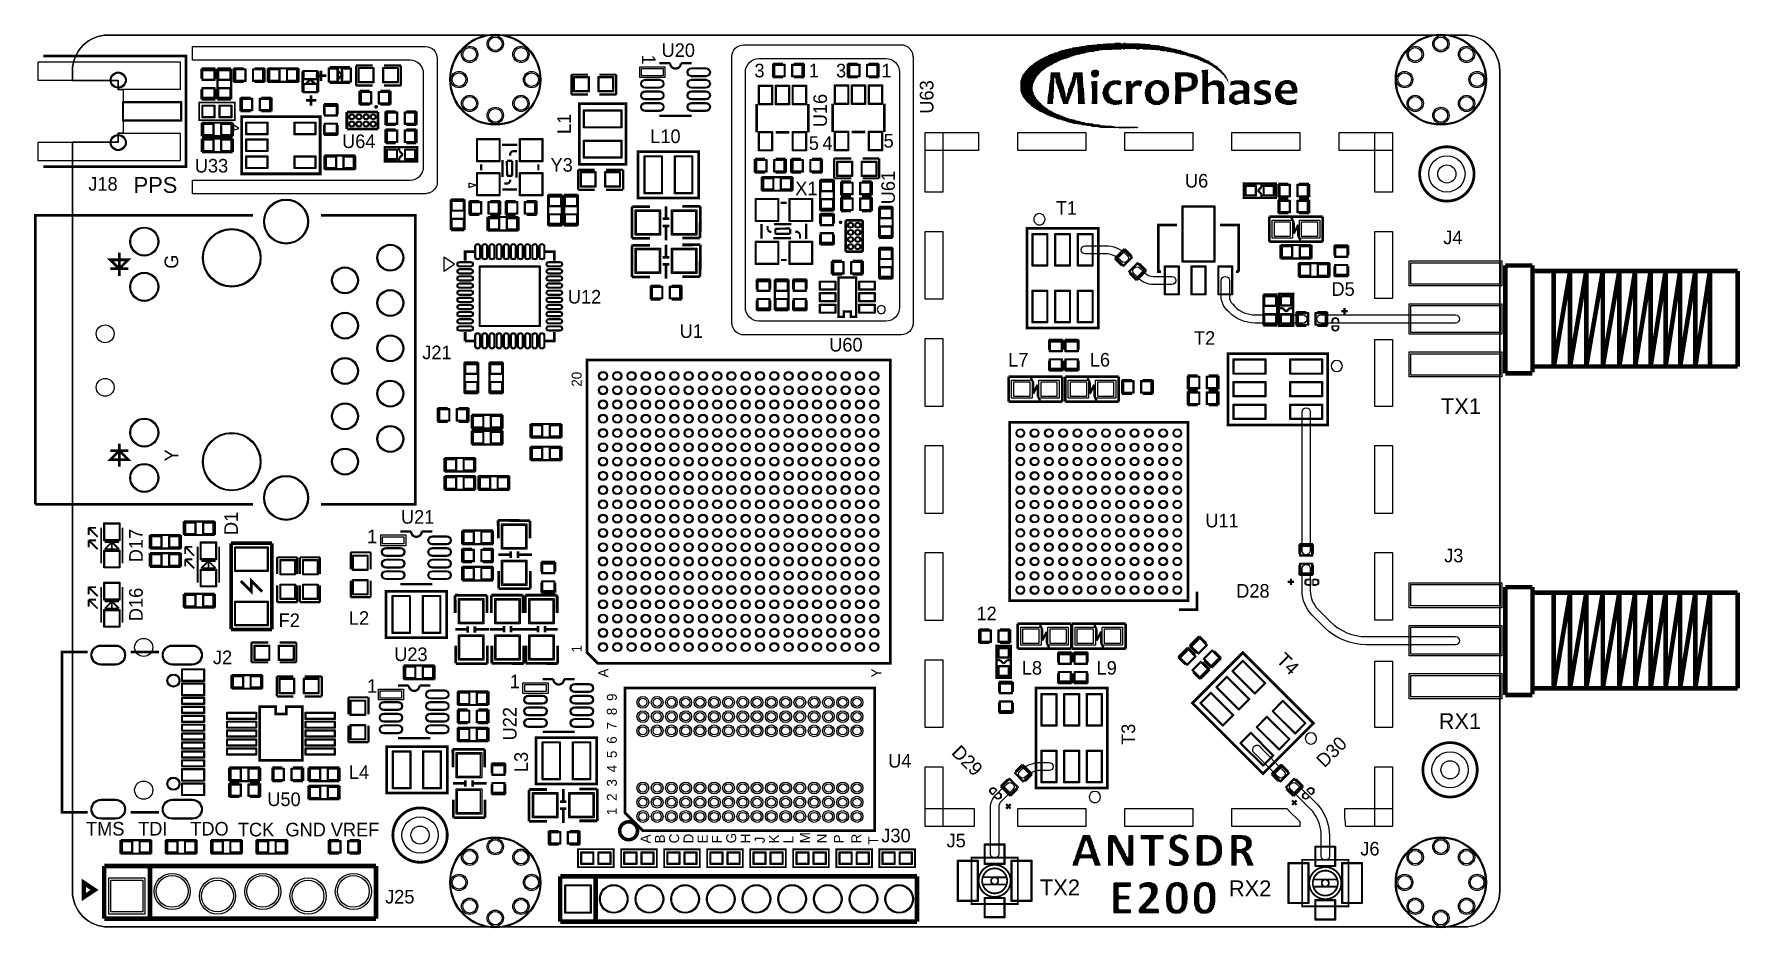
# Model space of a CAD drawing. Extents: x -2.2 to 93.5, y 0 to 50.
import ezdxf
from ezdxf.enums import TextEntityAlignment as Align

# ---------------------------------------------------------------- set-up
doc = ezdxf.new("R2010")
doc.units = 0
for name, color, linetype in [('BG_OUTLINE', 5, 'CONTINUOUS'), ('BG_SILKSCREEN_TOP', 7, 'CONTINUOUS'), ('BG_SOLDERMASK_TOP', 110, 'CONTINUOUS'), ('PG_SILKSCREEN_TOP', 7, 'CONTINUOUS'), ('PIN_SOLDERMASK_TOP', 12, 'CONTINUOUS'), ('PIN_TOP', 12, 'CONTINUOUS'), ('RD_SILKSCREEN_TOP', 7, 'CONTINUOUS')]:
    doc.layers.add(name, color=color, linetype=linetype)

msp = doc.modelspace()

# ---------------------------------------------------------------- texts
at = {"layer": 'BG_SILKSCREEN_TOP'}
msp.add_text('1', height=0.762, rotation=270, dxfattribs=at).set_placement((31.923482, 48.904144))
at = {"layer": 'BG_SILKSCREEN_TOP', "width": 1.028571}
for s, p in [('PPS', (3.429, 41.148)), ('TX1', (76.708, 28.748736)), ('RX1', (76.581, 11.095736)), ('TX2', (54.229, 1.773936)), ('RX2', (64.8208, 1.723136))]:
    msp.add_text(s, height=0.889, dxfattribs=at).set_placement(p)
at = {"layer": 'BG_SILKSCREEN_TOP'}
for s, p in [('1', (16.51, 21.509736)), ('1', (16.51, 13.127736)), ('1', (24.511, 13.381736)), ('TMS', (0.762, 5.126736)), ('TDI', (3.683, 5.126736)), ('TDO', (6.604, 5.126736)), ('TCK', (9.271, 5.08)), ('GND', (11.938, 5.08)), ('VREF', (14.478, 5.08))]:
    msp.add_text(s, height=0.762, dxfattribs=at).set_placement(p)
at = {"layer": 'PG_SILKSCREEN_TOP'}
for s, p in [('3', (38.227, 47.625)), ('1', (41.275, 47.625)), ('3', (42.799, 47.625)), ('1', (45.339, 47.625)), ('5', (41.275, 43.561)), ('4', (42.037, 43.561)), ('5', (45.466, 43.688)), ('12', (50.673, 17.191736))]:
    msp.add_text(s, height=0.762, dxfattribs=at).set_placement(p)
for s, height, p in [('G', 0.762, (5.924804, 36.896802)), ('20', 0.5588, (28.537916, 30.287722)), ('Y', 0.762, (5.924804, 26.096722)), ('1', 0.5588, (28.537916, 15.387828)), ('A', 0.5588, (30.03804, 13.98778)), ('Y', 0.5588, (45.337984, 13.98778)), ('9', 0.5588, (30.512004, 12.671044)), ('8', 0.5588, (30.512004, 11.870944)), ('6', 0.5588, (30.512004, 10.270998)), ('7', 0.5588, (30.512004, 11.070844)), ('5', 0.5588, (30.512004, 9.470898)), ('4', 0.5588, (30.512004, 8.671052)), ('3', 0.5588, (30.512004, 7.870952)), ('2', 0.5588, (30.512004, 7.070852)), ('1', 0.5588, (30.512004, 6.271006)), ('A', 0.5588, (32.40405, 4.689856)), ('B', 0.5588, (33.203896, 4.689856)), ('C', 0.5588, (34.003996, 4.689856)), ('D', 0.5588, (34.804096, 4.689856)), ('E', 0.5588, (35.603942, 4.689856)), ('F', 0.5588, (36.404042, 4.689856)), ('G', 0.5588, (37.203888, 4.689856)), ('H', 0.5588, (38.003988, 4.689856)), ('J', 0.5588, (38.804088, 4.689856)), ('K', 0.5588, (39.603934, 4.689856)), ('L', 0.5588, (40.404034, 4.689856)), ('M', 0.5588, (41.33088, 4.689856)), ('N', 0.5588, (42.28338, 4.689856)), ('P', 0.5588, (43.23588, 4.689856)), ('R', 0.5588, (44.213526, 4.689856)), ('T', 0.5588, (45.1612, 4.618736))]:
    msp.add_text(s, height=height, rotation=90, dxfattribs=at).set_placement(p)
at = {"layer": 'RD_SILKSCREEN_TOP'}
for s, p in [('U20', (33.02, 48.768)), ('U64', (15.113, 43.6626)), ('L10', (32.385, 43.942)), ('U33', (6.858, 42.291)), ('Y3', (26.797, 42.337736)), ('U6', (62.357, 41.448736)), ('J18', (0.889, 41.275)), ('X1', (40.513, 41.021)), ('T1', (55.118, 39.924736)), ('J4', (76.835, 38.273736)), ('U12', (27.764994, 34.945066)), ('U1', (34.036, 33.02)), ('J21', (19.6088, 31.8262)), ('U60', (42.418, 32.258)), ('T2', (62.865, 32.634936)), ('L7', (52.451, 31.415736)), ('L6', (57.023, 31.415736)), ('U21', (18.415, 22.606)), ('U11', (63.5, 22.398736)), ('J3', (76.8858, 20.442936)), ('F2', (11.557, 16.810736)), ('L2', (15.494, 16.937736)), ('J2', (7.874, 14.732)), ('U23', (18.034, 14.905736)), ('L8', (53.213, 14.143736)), ('L9', (57.404, 14.143736)), ('U4', (45.72, 8.936736)), ('L4', (15.494, 8.301736)), ('U50', (10.922, 6.777736)), ('J30', (45.339, 4.745736)), ('J5', (48.9966, 4.466336)), ('J6', (72.1868, 4.009136)), ('J25', (17.526, 1.316736))]:
    msp.add_text(s, height=0.762, dxfattribs=at).set_placement(p)
for s, rotation, p in [('U63', 90, (48.26, 45.593)), ('U16', 90, (42.291, 44.831)), ('L1', 90, (27.94, 44.45)), ('U61', 90, (46.101, 40.513)), ('D1', 90, (9.271, 21.971)), ('D17', 90, (3.937, 20.447)), ('D16', 90, (3.937, 17.145)), ('T4', 315, (67.437, 14.905736)), ('U22', 90, (24.892, 10.460736)), ('T3', 90, (59.563, 10.206736)), ('L3', 90, (25.527, 8.682736))]:
    msp.add_text(s, height=0.762, rotation=rotation, dxfattribs=at).set_placement(p)
for s, p in [('D5', (71.2216, 35.378136)), ('D28', (66.167, 18.461736))]:
    msp.add_text(s, height=0.762, dxfattribs=at).set_placement(p, align=Align.CENTER)
for s, rotation, p in [('D30', 45, (70.8406, 9.546336)), ('D29', 315, (49.8856, 9.063736))]:
    msp.add_text(s, height=0.762, rotation=rotation, dxfattribs=at).set_placement(p, align=Align.CENTER)

# ---------------------------------------------------------------- linework, layer by layer
at = {"layer": 'BG_OUTLINE'}
msp.add_lwpolyline([(0, 47.4472), (0, 47.999396, -0.414214), (1.999996, 49.999392), (77.999844, 49.999392, -0.414214), (79.99984, 47.999396), (79.99984, 1.999996, -0.414214), (77.999844, 0), (1.999996, 0, -0.414214), (0, 1.999996)], format="xyb", dxfattribs=at)
msp.add_lwpolyline([(0, 47.4472), (2.538222, 47.4472), (2.538222, 46.9646), (2.538222, 46.9392), (2.843022, 46.9392), (2.843022, 44.5008), (2.538222, 44.5008), (2.538222, 43.9928), (2.512822, 43.9928), (0, 43.9928), (0, 1.999996, 0.414214), (1.999996, 0), (77.999844, 0, 0.414214), (79.99984, 1.999996), (79.99984, 47.999396, 0.414214), (77.999844, 49.999392), (1.999996, 49.999392, 0.414214), (0, 47.999396)], format="xyb", close=True, dxfattribs=at)
for points in [[(0, 47.4472), (2.538222, 47.4472)], [(2.538222, 47.4472), (2.538222, 46.9646)], [(2.538222, 46.9646), (2.538222, 46.9392)], [(2.538222, 46.9392), (2.843022, 46.9392)], [(2.843022, 46.9392), (2.843022, 44.5008)], [(2.512822, 43.9928), (0, 43.9928)], [(0, 1.999996), (0, 43.9928)], [(2.538222, 43.9928), (2.512822, 43.9928)], [(2.538222, 44.5008), (2.538222, 43.9928)], [(2.843022, 44.5008), (2.538222, 44.5008)]]:
    msp.add_lwpolyline(points, dxfattribs=at)
at = {"layer": 'BG_SILKSCREEN_TOP', "const_width": 0.0254}
for points in [[(54.483, 48.763936), (55.9562, 48.763936)], [(54.5592, 48.789336), (56.0324, 48.789336)], [(54.5846, 48.814736), (56.1086, 48.814736)], [(54.6608, 48.840136), (56.1594, 48.840136)], [(54.6862, 48.865536), (56.261, 48.865536)], [(54.7624, 48.890936), (56.3372, 48.890936)], [(54.7878, 48.916336), (56.4896, 48.916336)], [(54.864, 48.941736), (56.5912, 48.941736)], [(54.9656, 48.967136), (56.6928, 48.967136)], [(55.0164, 48.992536), (56.7944, 48.992536)], [(55.0926, 49.017936), (56.896, 49.017936)], [(55.2196, 49.043336), (56.9976, 49.043336)], [(55.245, 49.068736), (57.2516, 49.068736)], [(55.3212, 49.094136), (57.3786, 49.094136)], [(55.372, 49.119536), (57.531, 49.119536)], [(55.4736, 49.144936), (57.7342, 49.144936)], [(55.5498, 49.170336), (58.2422, 49.170336)], [(55.6768, 49.195736), (58.801, 49.195736)], [(55.8038, 49.221136), (61.7982, 49.221136)], [(55.8546, 49.246536), (61.6966, 49.246536)], [(56.007, 49.271936), (61.5696, 49.271936)], [(56.0578, 49.297336), (61.468, 49.297336)], [(56.2356, 49.322736), (61.3664, 49.322736)], [(56.4134, 49.348136), (61.2394, 49.348136)], [(56.5912, 49.373536), (61.1378, 49.373536)], [(56.7182, 48.967136), (56.7436, 48.967136)], [(56.769, 49.398936), (60.9346, 49.398936)], [(56.896, 49.424336), (60.7314, 49.424336)], [(57.1246, 49.449736), (60.5536, 49.449736)], [(57.4294, 49.475136), (60.4012, 49.475136)], [(57.7596, 49.500536), (60.1218, 49.500536)], [(57.9628, 49.525936), (59.817, 49.525936)], [(58.42, 49.551336), (58.7502, 49.551336)], [(58.9026, 49.195736), (59.0042, 49.195736)], [(58.928, 49.551336), (59.0042, 49.551336)], [(59.0296, 49.551336), (59.0804, 49.551336)], [(59.2328, 49.195736), (59.2582, 49.195736)], [(59.309, 49.195736), (59.3344, 49.195736)], [(59.436, 49.195736), (59.4614, 49.195736)], [(59.6392, 49.195736), (59.817, 49.195736)], [(59.9948, 49.195736), (61.8998, 49.195736)], [(60.452, 49.170336), (62.0268, 49.170336)], [(60.7314, 49.144936), (62.1284, 49.144936)], [(60.8076, 49.424336), (60.8584, 49.424336)], [(60.9854, 49.119536), (62.1792, 49.119536)], [(61.1124, 49.094136), (61.2394, 49.094136)], [(61.2902, 49.094136), (62.2554, 49.094136)], [(61.341, 49.068736), (62.3316, 49.068736)], [(61.3664, 49.068736), (61.3918, 49.068736)], [(61.5188, 49.043336), (62.4078, 49.043336)], [(61.595, 49.017936), (61.6204, 49.017936)], [(61.6458, 49.017936), (62.484, 49.017936)], [(61.7728, 48.992536), (62.5348, 48.992536)], [(61.8744, 48.967136), (62.6618, 48.967136)], [(61.976, 48.941736), (62.738, 48.941736)], [(62.0776, 48.916336), (62.8396, 48.916336)], [(62.23, 48.890936), (62.9158, 48.890936)], [(62.3316, 48.865536), (62.992, 48.865536)], [(62.4332, 48.840136), (63.0682, 48.840136)], [(62.5094, 48.814736), (63.1444, 48.814736)], [(62.5856, 48.789336), (63.1698, 48.789336)], [(62.6618, 48.763936), (63.246, 48.763936)], [(53.2892, 47.798736), (54.1782, 47.798736)], [(53.3146, 47.849536), (54.229, 47.849536)], [(53.3146, 47.824136), (54.2036, 47.824136)], [(53.34, 47.874936), (54.2544, 47.874936)], [(53.3654, 47.900336), (54.2544, 47.900336)], [(53.3908, 47.951136), (54.3052, 47.951136)], [(53.3908, 47.925736), (54.2798, 47.925736)], [(53.4162, 47.976536), (54.356, 47.976536)], [(53.4416, 48.001936), (54.3814, 48.001936)], [(53.467, 48.027336), (54.4322, 48.027336)], [(53.4924, 48.052736), (54.4576, 48.052736)], [(53.5178, 48.078136), (54.483, 48.078136)], [(53.5432, 48.128936), (54.5592, 48.128936)], [(53.5432, 48.103536), (54.5338, 48.103536)], [(53.594, 48.154336), (54.5846, 48.154336)], [(53.6194, 48.205136), (54.6608, 48.205136)], [(53.6194, 48.179736), (54.61, 48.179736)], [(53.6702, 48.230536), (54.737, 48.230536)], [(53.6956, 48.255936), (54.7878, 48.255936)], [(53.721, 48.281336), (54.8132, 48.281336)], [(53.7464, 48.306736), (54.864, 48.306736)], [(53.7972, 48.332136), (54.9148, 48.332136)], [(53.8226, 48.357536), (54.9402, 48.357536)], [(53.848, 48.382936), (54.991, 48.382936)], [(53.8988, 48.408336), (55.0418, 48.408336)], [(53.9242, 48.433736), (55.118, 48.433736)], [(53.9496, 48.459136), (55.1688, 48.459136)], [(53.975, 48.484536), (55.2196, 48.484536)], [(54.0512, 48.509936), (55.245, 48.509936)], [(54.0766, 48.535336), (55.3212, 48.535336)], [(54.102, 48.560736), (55.372, 48.560736)], [(54.1782, 48.586136), (55.3974, 48.586136)], [(54.2036, 48.611536), (55.4482, 48.611536)], [(54.229, 48.636936), (55.5498, 48.636936)], [(54.2798, 48.662336), (55.6514, 48.662336)], [(54.3306, 48.687736), (55.7276, 48.687736)], [(54.3814, 48.713136), (55.8038, 48.713136)], [(54.4576, 48.738536), (55.8546, 48.738536)], [(54.8386, 47.900336), (55.3466, 47.900336)], [(54.8386, 47.874936), (55.3466, 47.874936)], [(54.8386, 47.849536), (55.3466, 47.849536)], [(54.8386, 47.824136), (55.372, 47.824136)], [(54.8386, 47.798736), (55.372, 47.798736)], [(56.1086, 47.900336), (56.6166, 47.900336)], [(56.1086, 47.874936), (56.6166, 47.874936)], [(56.1086, 47.849536), (56.6166, 47.849536)], [(56.1086, 47.824136), (56.6166, 47.824136)], [(56.1086, 47.798736), (56.6166, 47.798736)], [(57.0992, 47.925736), (57.531, 47.925736)], [(57.0992, 47.900336), (57.531, 47.900336)], [(57.0992, 47.874936), (57.531, 47.874936)], [(57.0992, 47.849536), (57.531, 47.849536)], [(57.0992, 47.824136), (57.531, 47.824136)], [(57.0992, 47.798736), (57.531, 47.798736)], [(57.1246, 47.976536), (57.531, 47.976536)], [(57.1246, 47.951136), (57.531, 47.951136)], [(57.15, 48.001936), (57.5056, 48.001936)], [(57.1754, 48.027336), (57.4802, 48.027336)], [(57.2516, 48.052736), (57.4294, 48.052736)], [(61.7982, 47.900336), (62.611, 47.900336)], [(61.7982, 47.874936), (62.738, 47.874936)], [(61.7982, 47.849536), (62.7888, 47.849536)], [(61.7982, 47.824136), (62.865, 47.824136)], [(61.7982, 47.798736), (62.9158, 47.798736)], [(62.738, 48.738536), (63.2714, 48.738536)], [(62.865, 48.713136), (63.373, 48.713136)], [(62.8904, 48.687736), (63.4238, 48.687736)], [(62.9666, 48.662336), (63.4746, 48.662336)], [(63.0428, 48.636936), (63.5, 48.636936)], [(63.0936, 48.611536), (63.5508, 48.611536)], [(63.1698, 48.586136), (63.6016, 48.586136)], [(63.2206, 48.560736), (63.6778, 48.560736)], [(63.2714, 48.535336), (63.7032, 48.535336)], [(63.2968, 48.027336), (63.6524, 48.027336)], [(63.2968, 48.001936), (63.6524, 48.001936)], [(63.2968, 47.976536), (63.6524, 47.976536)], [(63.2968, 47.951136), (63.6524, 47.951136)], [(63.2968, 47.925736), (63.6524, 47.925736)], [(63.2968, 47.900336), (63.6778, 47.900336)], [(63.3222, 48.509936), (63.754, 48.509936)], [(63.3222, 47.874936), (63.6524, 47.874936)], [(63.3222, 47.849536), (63.6524, 47.849536)], [(63.3222, 47.824136), (63.6524, 47.824136)], [(63.3222, 47.798736), (63.6524, 47.798736)], [(63.373, 48.484536), (63.7794, 48.484536)], [(63.4238, 48.459136), (63.8302, 48.459136)], [(63.4746, 48.052736), (63.6778, 48.052736)], [(63.5, 48.433736), (63.8556, 48.433736)], [(63.5508, 48.408336), (63.9064, 48.408336)], [(63.6524, 48.382936), (63.9318, 48.382936)], [(63.6778, 48.357536), (63.9572, 48.357536)], [(63.7286, 48.332136), (64.008, 48.332136)], [(63.754, 48.306736), (64.0334, 48.306736)], [(63.8302, 48.281336), (64.1096, 48.281336)], [(63.8556, 48.255936), (64.135, 48.255936)], [(63.9064, 48.230536), (64.1858, 48.230536)], [(63.9318, 48.205136), (64.1858, 48.205136)], [(63.9826, 48.179736), (64.2366, 48.179736)], [(64.008, 48.154336), (64.2366, 48.154336)], [(64.0588, 48.128936), (64.262, 48.128936)], [(64.0842, 48.103536), (64.3128, 48.103536)], [(64.1096, 48.078136), (64.3382, 48.078136)], [(64.135, 48.052736), (64.3636, 48.052736)], [(64.1858, 48.027336), (64.389, 48.027336)], [(64.2112, 48.001936), (64.4144, 48.001936)], [(64.262, 47.976536), (64.4398, 47.976536)], [(64.2874, 47.951136), (64.4398, 47.951136)], [(64.3382, 47.925736), (64.4652, 47.925736)], [(64.3382, 47.900336), (64.516, 47.900336)], [(64.3636, 47.874936), (64.516, 47.874936)], [(64.389, 47.849536), (64.5414, 47.849536)], [(64.4144, 47.824136), (64.5668, 47.824136)], [(64.4398, 47.798736), (64.5922, 47.798736)], [(53.1368, 47.443136), (53.9242, 47.443136)], [(53.1368, 47.417736), (53.9242, 47.417736)], [(53.1368, 47.392336), (53.8988, 47.392336)], [(53.1368, 47.366936), (53.8988, 47.366936)], [(53.1368, 47.341536), (53.8988, 47.341536)], [(53.1368, 47.316136), (53.8734, 47.316136)], [(53.1368, 47.290736), (53.8734, 47.290736)], [(53.1368, 47.265336), (53.848, 47.265336)], [(53.1368, 47.239936), (53.848, 47.239936)], [(53.1368, 47.214536), (53.848, 47.214536)], [(53.1368, 47.189136), (53.848, 47.189136)], [(53.1368, 47.163736), (53.848, 47.163736)], [(53.1368, 47.138336), (53.848, 47.138336)], [(53.1368, 47.112936), (53.8226, 47.112936)], [(53.1368, 47.087536), (53.8226, 47.087536)], [(53.1368, 47.062136), (53.8226, 47.062136)], [(53.1368, 47.036736), (53.8226, 47.036736)], [(53.1368, 47.011336), (53.8226, 47.011336)], [(53.1368, 46.985936), (53.8226, 46.985936)], [(53.1368, 46.960536), (53.8226, 46.960536)], [(53.1368, 46.935136), (53.8226, 46.935136)], [(53.1368, 46.909736), (53.8226, 46.909736)], [(53.1368, 46.884336), (53.8226, 46.884336)], [(53.1368, 46.858936), (53.848, 46.858936)], [(53.1622, 47.544736), (53.975, 47.544736)], [(53.1622, 47.519336), (53.975, 47.519336)], [(53.1622, 47.493936), (53.975, 47.493936)], [(53.1622, 47.468536), (53.9496, 47.468536)], [(53.1876, 47.595536), (54.0258, 47.595536)], [(53.1876, 47.570136), (54.0004, 47.570136)], [(53.213, 47.646336), (54.0512, 47.646336)], [(53.213, 47.620936), (54.0258, 47.620936)], [(53.2384, 47.722536), (54.102, 47.722536)], [(53.2384, 47.697136), (54.0766, 47.697136)], [(53.2384, 47.671736), (54.0512, 47.671736)], [(53.2638, 47.773336), (54.1528, 47.773336)], [(53.2638, 47.747936), (54.1274, 47.747936)], [(54.7116, 46.884336), (55.0164, 46.884336)], [(54.7116, 46.858936), (55.0164, 46.858936)], [(54.737, 47.087536), (55.0164, 47.087536)], [(54.737, 47.062136), (55.0164, 47.062136)], [(54.737, 47.036736), (55.0164, 47.036736)], [(54.737, 47.011336), (55.0164, 47.011336)], [(54.737, 46.985936), (55.0164, 46.985936)], [(54.737, 46.960536), (55.0164, 46.960536)], [(54.737, 46.935136), (55.0164, 46.935136)], [(54.737, 46.909736), (55.0164, 46.909736)], [(54.7624, 47.316136), (55.0418, 47.316136)], [(54.7624, 47.290736), (55.0418, 47.290736)], [(54.7624, 47.265336), (55.0164, 47.265336)], [(54.7624, 47.239936), (55.0164, 47.239936)], [(54.7624, 47.214536), (55.0164, 47.214536)], [(54.7624, 47.189136), (55.0164, 47.189136)], [(54.7624, 47.163736), (55.0164, 47.163736)], [(54.7624, 47.138336), (55.0164, 47.138336)], [(54.7624, 47.112936), (55.0164, 47.112936)], [(54.7878, 47.468536), (55.0418, 47.468536)], [(54.7878, 47.443136), (55.0418, 47.443136)], [(54.7878, 47.417736), (55.0418, 47.417736)], [(54.7878, 47.392336), (55.0418, 47.392336)], [(54.7878, 47.366936), (55.0418, 47.366936)], [(54.7878, 47.341536), (55.0418, 47.341536)], [(54.8132, 47.747936), (55.372, 47.747936)], [(54.8132, 47.722536), (55.372, 47.722536)], [(54.8132, 47.697136), (55.372, 47.697136)], [(54.8132, 47.671736), (55.372, 47.671736)], [(54.8132, 47.646336), (55.3974, 47.646336)], [(54.8132, 47.620936), (55.3974, 47.620936)], [(54.8132, 47.595536), (55.0418, 47.595536)], [(54.8132, 47.570136), (55.0418, 47.570136)], [(54.8132, 47.544736), (55.0418, 47.544736)], [(54.8132, 47.519336), (55.0418, 47.519336)], [(54.8132, 47.493936), (55.0418, 47.493936)], [(54.8386, 47.773336), (55.372, 47.773336)], [(55.0926, 47.595536), (55.3974, 47.595536)], [(55.0926, 47.570136), (55.3974, 47.570136)], [(55.0926, 47.544736), (55.4228, 47.544736)], [(55.118, 47.519336), (55.4228, 47.519336)], [(55.118, 47.493936), (55.4228, 47.493936)], [(55.118, 47.468536), (55.4482, 47.468536)], [(55.118, 47.443136), (55.4482, 47.443136)], [(55.118, 47.417736), (55.4482, 47.417736)], [(55.118, 47.392336), (55.4736, 47.392336)], [(55.118, 47.366936), (55.4736, 47.366936)], [(55.118, 47.341536), (55.4736, 47.341536)], [(55.1434, 47.316136), (55.499, 47.316136)], [(55.1434, 47.290736), (55.499, 47.290736)], [(55.1434, 47.265336), (55.499, 47.265336)], [(55.1688, 47.239936), (55.5244, 47.239936)], [(55.1688, 47.214536), (55.5244, 47.214536)], [(55.1688, 47.189136), (55.5244, 47.189136)], [(55.1942, 47.163736), (55.5498, 47.163736)], [(55.1942, 47.138336), (55.5498, 47.138336)], [(55.1942, 47.112936), (55.5498, 47.112936)], [(55.2196, 47.087536), (55.5752, 47.087536)], [(55.2196, 47.062136), (55.5752, 47.062136)], [(55.2196, 47.036736), (55.5752, 47.036736)], [(55.245, 47.011336), (55.6006, 47.011336)], [(55.245, 46.985936), (55.6006, 46.985936)], [(55.2704, 46.960536), (55.6006, 46.960536)], [(55.2704, 46.935136), (55.6006, 46.935136)], [(55.2704, 46.909736), (55.6006, 46.909736)], [(55.2958, 46.884336), (55.6006, 46.884336)], [(55.2958, 46.858936), (55.626, 46.858936)], [(55.8038, 46.935136), (56.0832, 46.935136)], [(55.8038, 46.909736), (56.0578, 46.909736)], [(55.8038, 46.884336), (56.0578, 46.884336)], [(55.8038, 46.858936), (56.0578, 46.858936)], [(55.8292, 47.011336), (56.1086, 47.011336)], [(55.8292, 46.985936), (56.0832, 46.985936)], [(55.8292, 46.960536), (56.0832, 46.960536)], [(55.8546, 47.087536), (56.134, 47.087536)], [(55.8546, 47.062136), (56.134, 47.062136)], [(55.8546, 47.036736), (56.1086, 47.036736)], [(55.88, 47.138336), (56.1594, 47.138336)], [(55.88, 47.112936), (56.134, 47.112936)], [(55.9054, 47.214536), (56.1848, 47.214536)], [(55.9054, 47.189136), (56.1594, 47.189136)], [(55.9054, 47.163736), (56.1594, 47.163736)], [(55.9308, 47.290736), (56.1848, 47.290736)], [(55.9308, 47.265336), (56.1848, 47.265336)], [(55.9308, 47.239936), (56.1848, 47.239936)], [(55.9562, 47.341536), (56.2102, 47.341536)], [(55.9562, 47.316136), (56.2102, 47.316136)], [(55.9816, 47.417736), (56.2356, 47.417736)], [(55.9816, 47.392336), (56.2356, 47.392336)], [(55.9816, 47.366936), (56.2102, 47.366936)], [(56.007, 47.493936), (56.261, 47.493936)], [(56.007, 47.468536), (56.2356, 47.468536)], [(56.007, 47.443136), (56.2356, 47.443136)], [(56.0324, 47.620936), (56.642, 47.620936)], [(56.0324, 47.595536), (56.2864, 47.595536)], [(56.0324, 47.570136), (56.261, 47.570136)], [(56.0324, 47.544736), (56.261, 47.544736)], [(56.0324, 47.519336), (56.261, 47.519336)], [(56.0578, 47.697136), (56.6166, 47.697136)], [(56.0578, 47.671736), (56.6166, 47.671736)], [(56.0578, 47.646336), (56.642, 47.646336)], [(56.0832, 47.773336), (56.6166, 47.773336)], [(56.0832, 47.747936), (56.6166, 47.747936)], [(56.0832, 47.722536), (56.6166, 47.722536)], [(56.3118, 47.595536), (56.642, 47.595536)], [(56.3118, 47.570136), (56.642, 47.570136)], [(56.3118, 47.544736), (56.642, 47.544736)], [(56.3118, 47.519336), (56.642, 47.519336)], [(56.3118, 47.493936), (56.642, 47.493936)], [(56.3118, 47.468536), (56.642, 47.468536)], [(56.3118, 47.443136), (56.642, 47.443136)], [(56.3118, 47.417736), (56.642, 47.417736)], [(56.3118, 47.392336), (56.642, 47.392336)], [(56.3118, 47.366936), (56.642, 47.366936)], [(56.3118, 47.341536), (56.6674, 47.341536)], [(56.3118, 47.316136), (56.6674, 47.316136)], [(56.3118, 47.290736), (56.642, 47.290736)], [(56.3118, 47.239936), (56.6674, 47.239936)], [(56.3118, 47.112936), (56.6674, 47.112936)], [(56.3372, 47.265336), (56.6674, 47.265336)], [(56.3372, 47.214536), (56.6674, 47.214536)], [(56.3372, 47.189136), (56.6674, 47.189136)], [(56.3372, 47.163736), (56.6674, 47.163736)], [(56.3372, 47.138336), (56.6674, 47.138336)], [(56.3372, 47.087536), (56.6674, 47.087536)], [(56.3372, 47.062136), (56.6674, 47.062136)], [(56.3372, 47.036736), (56.6674, 47.036736)], [(56.3372, 47.011336), (56.6928, 47.011336)], [(56.3372, 46.985936), (56.6928, 46.985936)], [(56.3372, 46.960536), (56.6928, 46.960536)], [(56.3372, 46.935136), (56.6928, 46.935136)], [(56.3372, 46.909736), (56.6928, 46.909736)], [(56.3372, 46.884336), (56.6928, 46.884336)], [(56.3372, 46.858936), (56.6928, 46.858936)], [(57.0992, 47.773336), (57.531, 47.773336)], [(57.0992, 47.747936), (57.531, 47.747936)], [(57.0992, 47.392336), (57.4548, 47.392336)], [(57.0992, 47.366936), (57.4548, 47.366936)], [(57.0992, 47.341536), (57.4548, 47.341536)], [(57.0992, 47.290736), (57.4548, 47.290736)], [(57.1246, 47.722536), (57.5056, 47.722536)], [(57.1246, 47.316136), (57.4548, 47.316136)], [(57.1246, 47.265336), (57.4548, 47.265336)], [(57.1246, 47.239936), (57.4548, 47.239936)], [(57.1246, 47.214536), (57.4548, 47.214536)], [(57.1246, 47.189136), (57.4548, 47.189136)], [(57.1246, 47.163736), (57.4548, 47.163736)], [(57.1246, 47.138336), (57.4548, 47.138336)], [(57.1246, 47.112936), (57.4548, 47.112936)], [(57.1246, 47.087536), (57.4548, 47.087536)], [(57.1246, 47.062136), (57.4548, 47.062136)], [(57.15, 47.697136), (57.4802, 47.697136)], [(57.15, 47.671736), (57.4548, 47.671736)], [(57.15, 47.036736), (57.4548, 47.036736)], [(57.15, 47.011336), (57.4548, 47.011336)], [(57.15, 46.985936), (57.4548, 46.985936)], [(57.15, 46.960536), (57.4548, 46.960536)], [(57.15, 46.935136), (57.4548, 46.935136)], [(57.15, 46.909736), (57.4548, 46.909736)], [(57.15, 46.884336), (57.4548, 46.884336)], [(57.15, 46.858936), (57.4548, 46.858936)], [(57.2008, 47.646336), (57.4294, 47.646336)], [(57.2262, 47.417736), (57.4548, 47.417736)], [(57.277, 47.620936), (57.3278, 47.620936)], [(57.7596, 46.935136), (58.1152, 46.935136)], [(57.7596, 46.909736), (58.1152, 46.909736)], [(57.7596, 46.884336), (58.0898, 46.884336)], [(57.7596, 46.858936), (58.0898, 46.858936)], [(57.785, 47.011336), (58.1406, 47.011336)], [(57.785, 46.985936), (58.1406, 46.985936)], [(57.785, 46.960536), (58.1152, 46.960536)], [(57.8104, 47.062136), (58.166, 47.062136)], [(57.8104, 47.036736), (58.1406, 47.036736)], [(57.8358, 47.112936), (58.2168, 47.112936)], [(57.8358, 47.087536), (58.1914, 47.087536)], [(57.8612, 47.163736), (58.2676, 47.163736)], [(57.8612, 47.138336), (58.2168, 47.138336)], [(57.8866, 47.189136), (58.3184, 47.189136)], [(57.912, 47.214536), (58.3946, 47.214536)], [(57.9374, 47.239936), (58.7502, 47.239936)], [(57.9628, 47.265336), (58.7502, 47.265336)], [(57.9882, 47.290736), (58.7502, 47.290736)], [(58.0136, 47.316136), (58.7756, 47.316136)], [(58.039, 47.341536), (58.7756, 47.341536)], [(58.0898, 47.366936), (58.7756, 47.366936)], [(58.1406, 47.392336), (58.7756, 47.392336)], [(58.1914, 47.417736), (58.7756, 47.417736)], [(58.293, 47.443136), (58.6994, 47.443136)], [(58.547, 47.214536), (58.7502, 47.214536)], [(58.674, 47.189136), (58.7502, 47.189136)], [(59.0296, 47.392336), (59.3598, 47.392336)], [(59.0296, 47.366936), (59.3598, 47.366936)], [(59.0296, 47.341536), (59.3598, 47.341536)], [(59.0296, 47.316136), (59.3598, 47.316136)], [(59.0296, 47.290736), (59.3598, 47.290736)], [(59.055, 47.265336), (59.9186, 47.265336)], [(59.055, 47.239936), (59.9186, 47.239936)], [(59.055, 47.214536), (59.9186, 47.214536)], [(59.055, 47.189136), (59.8932, 47.189136)], [(59.055, 47.163736), (59.8932, 47.163736)], [(59.055, 47.138336), (59.5884, 47.138336)], [(59.055, 47.062136), (59.4614, 47.062136)], [(59.0804, 47.112936), (59.5376, 47.112936)], [(59.0804, 47.087536), (59.5122, 47.087536)], [(59.0804, 47.036736), (59.436, 47.036736)], [(59.0804, 47.011336), (59.436, 47.011336)], [(59.0804, 46.985936), (59.4106, 46.985936)], [(59.0804, 46.960536), (59.4106, 46.960536)], [(59.0804, 46.935136), (59.4106, 46.935136)], [(59.0804, 46.909736), (59.4106, 46.909736)], [(59.0804, 46.884336), (59.4106, 46.884336)], [(59.0804, 46.858936), (59.4106, 46.858936)], [(59.1312, 47.417736), (59.3598, 47.417736)], [(59.436, 47.316136), (59.944, 47.316136)], [(59.436, 47.290736), (59.944, 47.290736)], [(59.4614, 47.341536), (59.944, 47.341536)], [(59.4868, 47.366936), (59.944, 47.366936)], [(59.5122, 47.392336), (59.9694, 47.392336)], [(59.563, 47.417736), (59.9694, 47.417736)], [(59.6392, 47.443136), (59.8678, 47.443136)], [(59.7916, 47.138336), (59.8932, 47.138336)], [(59.8678, 47.112936), (59.8932, 47.112936)], [(60.1218, 46.960536), (60.452, 46.960536)], [(60.1218, 46.935136), (60.452, 46.935136)], [(60.1218, 46.909736), (60.452, 46.909736)], [(60.1218, 46.884336), (60.452, 46.884336)], [(60.1218, 46.858936), (60.452, 46.858936)], [(60.1472, 47.036736), (60.5028, 47.036736)], [(60.1472, 47.011336), (60.4774, 47.011336)], [(60.1472, 46.985936), (60.4774, 46.985936)], [(60.1726, 47.112936), (60.5282, 47.112936)], [(60.1726, 47.087536), (60.5282, 47.087536)], [(60.1726, 47.062136), (60.5028, 47.062136)], [(60.198, 47.163736), (60.6044, 47.163736)], [(60.198, 47.138336), (60.579, 47.138336)], [(60.2234, 47.189136), (60.6044, 47.189136)], [(60.2488, 47.214536), (60.6552, 47.214536)], [(60.2742, 47.239936), (60.706, 47.239936)], [(60.2996, 47.265336), (61.341, 47.265336)], [(60.325, 47.290736), (61.2902, 47.290736)], [(60.3504, 47.316136), (61.2902, 47.316136)], [(60.3758, 47.341536), (61.2394, 47.341536)], [(60.4266, 47.366936), (61.1886, 47.366936)], [(60.4774, 47.392336), (61.1632, 47.392336)], [(60.5282, 47.417736), (61.1124, 47.417736)], [(60.579, 47.443136), (61.0362, 47.443136)], [(60.6806, 47.468536), (60.706, 47.468536)], [(60.7314, 47.468536), (60.9092, 47.468536)], [(60.8584, 47.239936), (61.341, 47.239936)], [(60.9092, 47.214536), (61.3664, 47.214536)], [(60.96, 47.189136), (61.3918, 47.189136)], [(60.9854, 47.163736), (61.3918, 47.163736)], [(61.0108, 47.138336), (61.3918, 47.138336)], [(61.0362, 47.112936), (61.4172, 47.112936)], [(61.0616, 47.087536), (61.4172, 47.087536)], [(61.0616, 47.062136), (61.4426, 47.062136)], [(61.087, 47.036736), (61.4426, 47.036736)], [(61.087, 47.011336), (61.4426, 47.011336)], [(61.1124, 46.985936), (61.4426, 46.985936)], [(61.1124, 46.960536), (61.468, 46.960536)], [(61.1124, 46.935136), (61.468, 46.935136)], [(61.1124, 46.909736), (61.468, 46.909736)], [(61.1124, 46.884336), (61.468, 46.884336)], [(61.1124, 46.858936), (61.468, 46.858936)], [(61.7982, 47.747936), (62.992, 47.747936)], [(61.7982, 47.722536), (63.0174, 47.722536)], [(61.7982, 47.697136), (63.0174, 47.697136)], [(61.7982, 47.671736), (62.2554, 47.671736)], [(61.7982, 47.646336), (62.1284, 47.646336)], [(61.7982, 47.620936), (62.1284, 47.620936)], [(61.7982, 47.595536), (62.1284, 47.595536)], [(61.7982, 47.570136), (62.1284, 47.570136)], [(61.7982, 47.544736), (62.1284, 47.544736)], [(61.7982, 47.519336), (62.1284, 47.519336)], [(61.7982, 47.493936), (62.1284, 47.493936)], [(61.7982, 47.468536), (62.1284, 47.468536)], [(61.8236, 47.773336), (62.9666, 47.773336)], [(61.8236, 47.443136), (62.1284, 47.443136)], [(61.8236, 47.417736), (62.1284, 47.417736)], [(61.8236, 47.392336), (62.1284, 47.392336)], [(61.8236, 47.366936), (62.1284, 47.366936)], [(61.8236, 47.341536), (62.1284, 47.341536)], [(61.8236, 47.316136), (62.1284, 47.316136)], [(61.8236, 47.290736), (62.1284, 47.290736)], [(61.8236, 47.265336), (62.1284, 47.265336)], [(61.8236, 47.239936), (62.1284, 47.239936)], [(61.8236, 47.214536), (62.1284, 47.214536)], [(61.8236, 47.189136), (62.1538, 47.189136)], [(61.8236, 47.163736), (62.1538, 47.163736)], [(61.8236, 47.138336), (62.1538, 47.138336)], [(61.8236, 47.112936), (62.1538, 47.112936)], [(61.8236, 47.087536), (62.1538, 47.087536)], [(61.8236, 47.062136), (62.1538, 47.062136)], [(61.8236, 47.036736), (62.9412, 47.036736)], [(61.8236, 47.011336), (62.9158, 47.011336)], [(61.8236, 46.985936), (62.8904, 46.985936)], [(61.8236, 46.960536), (62.8396, 46.960536)], [(61.8236, 46.935136), (62.8142, 46.935136)], [(61.8236, 46.909736), (62.7634, 46.909736)], [(61.8236, 46.884336), (62.7126, 46.884336)], [(61.8236, 46.858936), (62.6364, 46.858936)], [(62.4332, 47.671736), (63.0174, 47.671736)], [(62.4586, 47.062136), (62.9666, 47.062136)], [(62.5348, 47.646336), (63.0428, 47.646336)], [(62.5348, 47.087536), (62.992, 47.087536)], [(62.5856, 47.112936), (63.0174, 47.112936)], [(62.611, 47.620936), (63.0428, 47.620936)], [(62.6364, 47.595536), (63.0682, 47.595536)], [(62.6618, 47.138336), (63.0174, 47.138336)], [(62.6872, 47.570136), (63.0682, 47.570136)], [(62.6872, 47.163736), (63.0174, 47.163736)], [(62.7126, 47.544736), (63.0682, 47.544736)], [(62.7126, 47.519336), (63.0682, 47.519336)], [(62.7126, 47.214536), (63.0428, 47.214536)], [(62.7126, 47.189136), (63.0428, 47.189136)], [(62.738, 47.493936), (63.0682, 47.493936)], [(62.738, 47.468536), (63.0936, 47.468536)], [(62.738, 47.443136), (63.0936, 47.443136)], [(62.738, 47.417736), (63.0936, 47.417736)], [(62.738, 47.392336), (63.0936, 47.392336)], [(62.738, 47.366936), (63.0682, 47.366936)], [(62.738, 47.341536), (63.0682, 47.341536)], [(62.738, 47.316136), (63.0682, 47.316136)], [(62.738, 47.290736), (63.0682, 47.290736)], [(62.738, 47.265336), (63.0682, 47.265336)], [(62.738, 47.239936), (63.0428, 47.239936)], [(63.3222, 47.773336), (63.6524, 47.773336)], [(63.3222, 47.747936), (63.6524, 47.747936)], [(63.3222, 47.722536), (63.6524, 47.722536)], [(63.3222, 47.697136), (63.6524, 47.697136)], [(63.3222, 47.671736), (63.6524, 47.671736)], [(63.3222, 47.646336), (63.6524, 47.646336)], [(63.3222, 47.620936), (63.6524, 47.620936)], [(63.3222, 47.595536), (63.6524, 47.595536)], [(63.3222, 47.570136), (63.6524, 47.570136)], [(63.3222, 47.519336), (63.6524, 47.519336)], [(63.3222, 47.493936), (63.6524, 47.493936)], [(63.3222, 47.468536), (63.6524, 47.468536)], [(63.3222, 47.443136), (63.6524, 47.443136)], [(63.3222, 47.417736), (63.6524, 47.417736)], [(63.3222, 47.392336), (63.6524, 47.392336)], [(63.3222, 47.366936), (63.6524, 47.366936)], [(63.3222, 47.341536), (63.6524, 47.341536)], [(63.3222, 47.316136), (63.6524, 47.316136)], [(63.3222, 47.290736), (64.4906, 47.290736)], [(63.3222, 47.265336), (64.516, 47.265336)], [(63.3222, 47.239936), (64.516, 47.239936)], [(63.3222, 47.214536), (64.5414, 47.214536)], [(63.3222, 47.189136), (63.8556, 47.189136)], [(63.3222, 47.163736), (63.7794, 47.163736)], [(63.3222, 47.138336), (63.7286, 47.138336)], [(63.3222, 47.112936), (63.7032, 47.112936)], [(63.3222, 47.087536), (63.6524, 47.087536)], [(63.3222, 47.062136), (63.6524, 47.062136)], [(63.3222, 47.036736), (63.6524, 47.036736)], [(63.3222, 47.011336), (63.6524, 47.011336)], [(63.3222, 46.985936), (63.6524, 46.985936)], [(63.3222, 46.960536), (63.6524, 46.960536)], [(63.3222, 46.935136), (63.6524, 46.935136)], [(63.3222, 46.909736), (63.6524, 46.909736)], [(63.3222, 46.884336), (63.6778, 46.884336)], [(63.3222, 46.858936), (63.6524, 46.858936)], [(63.3476, 47.544736), (63.6524, 47.544736)], [(63.6778, 47.316136), (64.4906, 47.316136)], [(63.7032, 47.341536), (64.4652, 47.341536)], [(63.7794, 47.366936), (64.4398, 47.366936)], [(63.8302, 47.392336), (64.389, 47.392336)], [(63.881, 47.417736), (64.3382, 47.417736)], [(63.9318, 47.443136), (64.262, 47.443136)], [(64.0588, 47.189136), (64.5414, 47.189136)], [(64.1096, 47.163736), (64.5414, 47.163736)], [(64.135, 47.138336), (64.5414, 47.138336)], [(64.1604, 47.112936), (64.5414, 47.112936)], [(64.1858, 47.087536), (64.5668, 47.087536)], [(64.2112, 47.062136), (64.5668, 47.062136)], [(64.2112, 47.036736), (64.5668, 47.036736)], [(64.2112, 47.011336), (64.5668, 47.011336)], [(64.2366, 46.985936), (64.5668, 46.985936)], [(64.2366, 46.960536), (64.5668, 46.960536)], [(64.2366, 46.935136), (64.5668, 46.935136)], [(64.2366, 46.909736), (64.5668, 46.909736)], [(64.2366, 46.884336), (64.5668, 46.884336)], [(64.2366, 46.858936), (64.5414, 46.858936)], [(64.4652, 47.773336), (64.6176, 47.773336)], [(64.516, 47.747936), (64.6176, 47.747936)], [(64.5414, 47.722536), (64.643, 47.722536)], [(64.5414, 47.697136), (64.643, 47.697136)], [(64.5668, 47.671736), (64.6684, 47.671736)], [(64.5922, 47.646336), (64.6938, 47.646336)], [(64.5922, 47.620936), (64.6938, 47.620936)], [(64.6176, 47.595536), (64.7192, 47.595536)], [(64.643, 47.570136), (64.7192, 47.570136)], [(64.6684, 47.544736), (64.7446, 47.544736)], [(64.6684, 47.519336), (64.7446, 47.519336)], [(64.6938, 47.493936), (64.77, 47.493936)], [(64.6938, 47.468536), (64.77, 47.468536)], [(64.7192, 47.443136), (64.77, 47.443136)], [(64.7446, 47.417736), (64.7954, 47.417736)], [(64.7446, 47.392336), (64.7954, 47.392336)], [(64.7446, 47.366936), (64.7954, 47.366936)], [(64.77, 47.341536), (64.7954, 47.341536)], [(64.8716, 47.163736), (64.897, 47.163736)], [(64.897, 47.316136), (65.8622, 47.316136)], [(64.897, 47.290736), (65.8876, 47.290736)], [(64.897, 47.265336), (65.913, 47.265336)], [(64.897, 47.239936), (65.913, 47.239936)], [(64.897, 47.214536), (65.151, 47.214536)], [(64.897, 47.189136), (64.9986, 47.189136)], [(64.9224, 47.392336), (65.7606, 47.392336)], [(64.9224, 47.366936), (65.8114, 47.366936)], [(64.9224, 47.341536), (65.8622, 47.341536)], [(64.9986, 47.417736), (65.7098, 47.417736)], [(65.1256, 47.443136), (65.6336, 47.443136)], [(65.1764, 46.858936), (65.9638, 46.858936)], [(65.3034, 46.884336), (65.9638, 46.884336)], [(65.4304, 47.214536), (65.9384, 47.214536)], [(65.5066, 47.189136), (65.9384, 47.189136)], [(65.5574, 47.163736), (65.9384, 47.163736)], [(65.5828, 47.138336), (65.9384, 47.138336)], [(65.6082, 47.112936), (65.9384, 47.112936)], [(65.6082, 47.087536), (65.9638, 47.087536)], [(65.6336, 47.062136), (65.9638, 47.062136)], [(65.6336, 47.036736), (65.9638, 47.036736)], [(65.6336, 47.011336), (65.9638, 47.011336)], [(65.6336, 46.985936), (65.9638, 46.985936)], [(65.6336, 46.960536), (65.9638, 46.960536)], [(65.6336, 46.935136), (65.9638, 46.935136)], [(65.6336, 46.909736), (65.9638, 46.909736)], [(66.2432, 47.189136), (66.5734, 47.189136)], [(66.2432, 47.163736), (66.548, 47.163736)], [(66.2432, 47.138336), (66.548, 47.138336)], [(66.2432, 47.112936), (66.5226, 47.112936)], [(66.2432, 47.087536), (66.548, 47.087536)], [(66.2432, 47.062136), (66.548, 47.062136)], [(66.2432, 47.036736), (66.548, 47.036736)], [(66.2432, 47.011336), (66.5734, 47.011336)], [(66.2432, 46.985936), (66.6242, 46.985936)], [(66.2432, 46.960536), (66.675, 46.960536)], [(66.2686, 47.239936), (67.1068, 47.239936)], [(66.2686, 47.214536), (66.6242, 47.214536)], [(66.2686, 46.935136), (66.7258, 46.935136)], [(66.2686, 46.909736), (66.7766, 46.909736)], [(66.294, 47.290736), (67.1322, 47.290736)], [(66.294, 47.265336), (67.1322, 47.265336)], [(66.294, 46.884336), (66.8782, 46.884336)], [(66.3194, 47.316136), (67.1322, 47.316136)], [(66.3194, 46.858936), (66.9544, 46.858936)], [(66.3448, 47.341536), (67.1322, 47.341536)], [(66.3956, 47.366936), (67.1322, 47.366936)], [(66.421, 47.392336), (67.1576, 47.392336)], [(66.4718, 47.417736), (67.1576, 47.417736)], [(66.5734, 47.443136), (67.056, 47.443136)], [(66.7004, 47.468536), (66.8528, 47.468536)], [(66.9798, 47.214536), (67.1068, 47.214536)], [(67.056, 47.189136), (67.1068, 47.189136)], [(67.4116, 46.935136), (67.7418, 46.935136)], [(67.4116, 46.909736), (67.7418, 46.909736)], [(67.4116, 46.884336), (68.6562, 46.884336)], [(67.4116, 46.858936), (68.6562, 46.858936)], [(67.437, 47.011336), (67.7672, 47.011336)], [(67.437, 46.985936), (67.7672, 46.985936)], [(67.437, 46.960536), (67.7672, 46.960536)], [(67.4624, 47.062136), (67.7926, 47.062136)], [(67.4624, 47.036736), (67.7926, 47.036736)], [(67.4878, 47.112936), (67.818, 47.112936)], [(67.4878, 47.087536), (67.818, 47.087536)], [(67.5132, 47.163736), (67.8688, 47.163736)], [(67.5132, 47.138336), (67.8434, 47.138336)], [(67.5386, 47.189136), (67.8688, 47.189136)], [(67.564, 47.239936), (67.9704, 47.239936)], [(67.564, 47.214536), (67.9196, 47.214536)], [(67.5894, 47.265336), (68.5546, 47.265336)], [(67.6148, 47.290736), (68.5546, 47.290736)], [(67.6402, 47.316136), (68.5292, 47.316136)], [(67.6656, 47.341536), (68.5038, 47.341536)], [(67.691, 47.366936), (68.453, 47.366936)], [(67.7672, 47.392336), (68.4022, 47.392336)], [(67.7926, 47.417736), (68.3768, 47.417736)], [(67.8688, 47.443136), (68.3006, 47.443136)], [(67.9704, 47.468536), (68.0212, 47.468536)], [(68.0466, 47.468536), (68.0974, 47.468536)], [(68.1228, 47.468536), (68.199, 47.468536)], [(68.1736, 47.239936), (68.58, 47.239936)], [(68.2244, 47.214536), (68.58, 47.214536)], [(68.2498, 47.189136), (68.58, 47.189136)], [(68.2752, 47.163736), (68.6054, 47.163736)], [(68.3006, 47.138336), (68.6054, 47.138336)], [(68.3006, 47.112936), (68.6308, 47.112936)], [(68.326, 47.087536), (68.6308, 47.087536)], [(68.326, 47.062136), (68.6308, 47.062136)], [(68.326, 47.036736), (68.6308, 47.036736)], [(68.326, 47.011336), (68.6562, 47.011336)], [(68.3514, 46.985936), (68.6562, 46.985936)], [(68.3514, 46.960536), (68.6562, 46.960536)], [(68.3514, 46.935136), (68.6562, 46.935136)], [(68.3514, 46.909736), (68.6562, 46.909736)], [(53.1368, 46.833536), (53.848, 46.833536)], [(53.1622, 46.808136), (53.848, 46.808136)], [(53.1622, 46.782736), (53.8734, 46.782736)], [(53.1622, 46.757336), (53.8734, 46.757336)], [(53.1876, 46.731936), (53.8734, 46.731936)], [(53.1876, 46.706536), (53.8988, 46.706536)], [(53.213, 46.681136), (53.8988, 46.681136)], [(53.213, 46.655736), (53.8988, 46.655736)], [(53.2384, 46.630336), (53.9242, 46.630336)], [(53.2384, 46.604936), (53.9496, 46.604936)], [(53.2384, 46.579536), (53.9496, 46.579536)], [(53.2638, 46.554136), (53.975, 46.554136)], [(53.2638, 46.528736), (53.975, 46.528736)], [(53.2892, 46.503336), (54.0004, 46.503336)], [(53.3146, 46.477936), (54.0004, 46.477936)], [(53.3146, 46.452536), (54.0258, 46.452536)], [(53.34, 46.427136), (54.0258, 46.427136)], [(53.3654, 46.401736), (54.0512, 46.401736)], [(53.3908, 46.376336), (54.0766, 46.376336)], [(53.4162, 46.350936), (54.102, 46.350936)], [(53.4416, 46.325536), (54.1274, 46.325536)], [(53.4416, 46.300136), (54.1528, 46.300136)], [(53.467, 46.274736), (54.1782, 46.274736)], [(53.4924, 46.249336), (54.2036, 46.249336)], [(53.5178, 46.223936), (54.229, 46.223936)], [(53.5432, 46.198536), (54.2544, 46.198536)], [(53.5686, 46.173136), (54.2798, 46.173136)], [(53.6194, 46.147736), (54.3052, 46.147736)], [(53.6194, 46.122336), (54.3052, 46.122336)], [(53.6702, 46.096936), (54.356, 46.096936)], [(53.6956, 46.071536), (54.3814, 46.071536)], [(53.721, 46.046136), (54.4068, 46.046136)], [(53.721, 46.020736), (54.4322, 46.020736)], [(53.7718, 45.995336), (54.483, 45.995336)], [(53.7972, 45.969936), (54.5084, 45.969936)], [(53.848, 45.944536), (54.5338, 45.944536)], [(53.8734, 45.919136), (54.5846, 45.919136)], [(53.9242, 45.893736), (54.61, 45.893736)], [(54.6354, 46.350936), (54.9656, 46.350936)], [(54.6354, 46.274736), (54.9656, 46.274736)], [(54.6354, 46.249336), (54.9656, 46.249336)], [(54.6354, 46.223936), (54.9656, 46.223936)], [(54.6354, 46.198536), (54.9656, 46.198536)], [(54.6354, 46.173136), (54.9656, 46.173136)], [(54.6354, 46.147736), (54.9656, 46.147736)], [(54.6608, 46.554136), (54.991, 46.554136)], [(54.6608, 46.528736), (54.991, 46.528736)], [(54.6608, 46.503336), (54.991, 46.503336)], [(54.6608, 46.477936), (54.991, 46.477936)], [(54.6608, 46.452536), (54.991, 46.452536)], [(54.6608, 46.427136), (54.991, 46.427136)], [(54.6608, 46.401736), (54.9656, 46.401736)], [(54.6608, 46.376336), (54.9656, 46.376336)], [(54.6608, 46.325536), (54.9656, 46.325536)], [(54.6608, 46.300136), (54.9656, 46.300136)], [(54.6862, 46.706536), (54.991, 46.706536)], [(54.6862, 46.681136), (54.991, 46.681136)], [(54.6862, 46.655736), (54.991, 46.655736)], [(54.6862, 46.630336), (54.991, 46.630336)], [(54.6862, 46.604936), (54.991, 46.604936)], [(54.6862, 46.579536), (54.991, 46.579536)], [(54.7116, 46.833536), (55.0164, 46.833536)], [(54.7116, 46.808136), (55.0164, 46.808136)], [(54.7116, 46.782736), (54.991, 46.782736)], [(54.7116, 46.757336), (54.991, 46.757336)], [(54.7116, 46.731936), (54.991, 46.731936)], [(55.2958, 46.833536), (55.626, 46.833536)], [(55.3212, 46.808136), (55.626, 46.808136)], [(55.3212, 46.782736), (55.6514, 46.782736)], [(55.3212, 46.757336), (55.6514, 46.757336)], [(55.3466, 46.731936), (55.6514, 46.731936)], [(55.3466, 46.706536), (55.6514, 46.706536)], [(55.3466, 46.681136), (55.6768, 46.681136)], [(55.3466, 46.655736), (55.6768, 46.655736)], [(55.372, 46.630336), (55.6768, 46.630336)], [(55.372, 46.604936), (55.6768, 46.604936)], [(55.372, 46.579536), (55.6768, 46.579536)], [(55.3974, 46.554136), (55.6768, 46.554136)], [(55.3974, 46.528736), (55.9308, 46.528736)], [(55.3974, 46.503336), (55.9308, 46.503336)], [(55.4228, 46.477936), (55.9054, 46.477936)], [(55.4228, 46.452536), (55.9054, 46.452536)], [(55.4482, 46.427136), (55.88, 46.427136)], [(55.4482, 46.401736), (55.88, 46.401736)], [(55.4482, 46.376336), (55.88, 46.376336)], [(55.4736, 46.350936), (55.8546, 46.350936)], [(55.4736, 46.325536), (55.8546, 46.325536)], [(55.4736, 46.300136), (55.8546, 46.300136)], [(55.499, 46.274736), (55.8292, 46.274736)], [(55.499, 46.249336), (55.8292, 46.249336)], [(55.499, 46.223936), (55.8292, 46.223936)], [(55.5244, 46.198536), (55.8292, 46.198536)], [(55.5244, 46.173136), (55.8292, 46.173136)], [(55.5244, 46.147736), (55.8292, 46.147736)], [(55.7276, 46.630336), (55.9816, 46.630336)], [(55.7276, 46.579536), (55.9562, 46.579536)], [(55.7276, 46.554136), (55.9308, 46.554136)], [(55.753, 46.731936), (56.007, 46.731936)], [(55.753, 46.706536), (56.007, 46.706536)], [(55.753, 46.681136), (56.007, 46.681136)], [(55.753, 46.655736), (55.9816, 46.655736)], [(55.753, 46.604936), (55.9562, 46.604936)], [(55.7784, 46.808136), (56.0578, 46.808136)], [(55.7784, 46.782736), (56.0324, 46.782736)], [(55.7784, 46.757336), (56.0324, 46.757336)], [(55.8038, 46.833536), (56.0578, 46.833536)], [(56.3372, 46.833536), (56.6928, 46.833536)], [(56.3372, 46.808136), (56.6928, 46.808136)], [(56.3372, 46.782736), (56.7182, 46.782736)], [(56.3372, 46.757336), (56.6928, 46.757336)], [(56.3626, 46.731936), (56.7182, 46.731936)], [(56.3626, 46.706536), (56.7182, 46.706536)], [(56.3626, 46.681136), (56.7182, 46.681136)], [(56.3626, 46.655736), (56.7182, 46.655736)], [(56.3626, 46.630336), (56.7182, 46.630336)], [(56.3626, 46.604936), (56.7182, 46.604936)], [(56.3626, 46.579536), (56.7182, 46.579536)], [(56.3626, 46.554136), (56.7182, 46.554136)], [(56.3626, 46.528736), (56.7182, 46.528736)], [(56.3626, 46.503336), (56.7182, 46.503336)], [(56.3626, 46.477936), (56.7436, 46.477936)], [(56.3626, 46.452536), (56.7436, 46.452536)], [(56.3626, 46.427136), (56.7436, 46.427136)], [(56.3626, 46.401736), (56.7436, 46.401736)], [(56.3626, 46.376336), (56.7436, 46.376336)], [(56.3626, 46.350936), (56.7436, 46.350936)], [(56.3626, 46.325536), (56.7436, 46.325536)], [(56.3626, 46.300136), (56.7436, 46.300136)], [(56.3626, 46.274736), (56.7436, 46.274736)], [(56.3626, 46.249336), (56.7436, 46.249336)], [(56.3626, 46.223936), (56.7436, 46.223936)], [(56.3626, 46.198536), (56.7436, 46.198536)], [(56.3626, 46.173136), (56.7436, 46.173136)], [(56.3626, 46.147736), (56.769, 46.147736)], [(57.1246, 46.300136), (57.4548, 46.300136)], [(57.1246, 46.274736), (57.4548, 46.274736)], [(57.1246, 46.249336), (57.4548, 46.249336)], [(57.1246, 46.223936), (57.4548, 46.223936)], [(57.1246, 46.198536), (57.4548, 46.198536)], [(57.1246, 46.173136), (57.4548, 46.173136)], [(57.1246, 46.147736), (57.4548, 46.147736)], [(57.15, 46.833536), (57.4548, 46.833536)], [(57.15, 46.808136), (57.4548, 46.808136)], [(57.15, 46.782736), (57.4548, 46.782736)], [(57.15, 46.757336), (57.4548, 46.757336)], [(57.15, 46.731936), (57.4548, 46.731936)], [(57.15, 46.706536), (57.4548, 46.706536)], [(57.15, 46.681136), (57.4548, 46.681136)], [(57.15, 46.655736), (57.4548, 46.655736)], [(57.15, 46.630336), (57.4548, 46.630336)], [(57.15, 46.604936), (57.4548, 46.604936)], [(57.15, 46.579536), (57.4548, 46.579536)], [(57.15, 46.554136), (57.4548, 46.554136)], [(57.15, 46.528736), (57.4548, 46.528736)], [(57.15, 46.503336), (57.4548, 46.503336)], [(57.15, 46.477936), (57.4548, 46.477936)], [(57.15, 46.452536), (57.4548, 46.452536)], [(57.15, 46.427136), (57.4548, 46.427136)], [(57.15, 46.401736), (57.4548, 46.401736)], [(57.15, 46.376336), (57.4548, 46.376336)], [(57.15, 46.350936), (57.4548, 46.350936)], [(57.15, 46.325536), (57.4548, 46.325536)], [(57.7342, 46.808136), (58.0898, 46.808136)], [(57.7342, 46.782736), (58.0898, 46.782736)], [(57.7342, 46.757336), (58.0898, 46.757336)], [(57.7342, 46.731936), (58.0898, 46.731936)], [(57.7342, 46.706536), (58.0898, 46.706536)], [(57.7342, 46.681136), (58.1152, 46.681136)], [(57.7596, 46.833536), (58.0898, 46.833536)], [(57.7596, 46.655736), (58.1152, 46.655736)], [(57.7596, 46.630336), (58.1152, 46.630336)], [(57.7596, 46.604936), (58.1406, 46.604936)], [(57.7596, 46.579536), (58.1406, 46.579536)], [(57.785, 46.554136), (58.1406, 46.554136)], [(57.785, 46.528736), (58.166, 46.528736)], [(57.785, 46.503336), (58.166, 46.503336)], [(57.8104, 46.477936), (58.1914, 46.477936)], [(57.8104, 46.452536), (58.2422, 46.452536)], [(57.8358, 46.427136), (58.2676, 46.427136)], [(57.8358, 46.401736), (58.293, 46.401736)], [(57.8612, 46.376336), (58.3438, 46.376336)], [(57.8612, 46.350936), (58.42, 46.350936)], [(57.8866, 46.325536), (58.8264, 46.325536)], [(57.912, 46.300136), (58.8264, 46.300136)], [(57.9374, 46.274736), (58.8264, 46.274736)], [(57.9628, 46.249336), (58.8264, 46.249336)], [(57.9882, 46.223936), (58.8264, 46.223936)], [(58.0136, 46.198536), (58.8264, 46.198536)], [(58.0644, 46.173136), (58.8264, 46.173136)], [(58.1406, 46.147736), (58.8264, 46.147736)], [(58.2168, 46.122336), (58.7502, 46.122336)], [(58.3184, 46.096936), (58.5724, 46.096936)], [(58.5978, 46.096936), (58.6486, 46.096936)], [(58.6486, 46.350936), (58.8264, 46.350936)], [(58.7756, 46.376336), (58.8518, 46.376336)], [(59.055, 46.350936), (59.4106, 46.350936)], [(59.055, 46.198536), (59.4106, 46.198536)], [(59.055, 46.173136), (59.4106, 46.173136)], [(59.055, 46.147736), (59.4106, 46.147736)], [(59.0804, 46.833536), (59.4106, 46.833536)], [(59.0804, 46.808136), (59.4106, 46.808136)], [(59.0804, 46.782736), (59.4106, 46.782736)], [(59.0804, 46.757336), (59.4106, 46.757336)], [(59.0804, 46.731936), (59.4106, 46.731936)], [(59.0804, 46.706536), (59.4106, 46.706536)], [(59.0804, 46.681136), (59.4106, 46.681136)], [(59.0804, 46.655736), (59.4106, 46.655736)], [(59.0804, 46.630336), (59.4106, 46.630336)], [(59.0804, 46.604936), (59.4106, 46.604936)], [(59.0804, 46.579536), (59.4106, 46.579536)], [(59.0804, 46.554136), (59.4106, 46.554136)], [(59.0804, 46.528736), (59.4106, 46.528736)], [(59.0804, 46.503336), (59.4106, 46.503336)], [(59.0804, 46.477936), (59.4106, 46.477936)], [(59.0804, 46.452536), (59.4106, 46.452536)], [(59.0804, 46.427136), (59.4106, 46.427136)], [(59.0804, 46.401736), (59.4106, 46.401736)], [(59.0804, 46.376336), (59.4106, 46.376336)], [(59.0804, 46.325536), (59.4106, 46.325536)], [(59.0804, 46.300136), (59.4106, 46.300136)], [(59.0804, 46.274736), (59.4106, 46.274736)], [(59.0804, 46.249336), (59.4106, 46.249336)], [(59.0804, 46.223936), (59.4106, 46.223936)], [(60.0964, 46.782736), (60.452, 46.782736)], [(60.0964, 46.757336), (60.452, 46.757336)], [(60.0964, 46.731936), (60.452, 46.731936)], [(60.0964, 46.706536), (60.452, 46.706536)], [(60.1218, 46.833536), (60.452, 46.833536)], [(60.1218, 46.808136), (60.452, 46.808136)], [(60.1218, 46.681136), (60.452, 46.681136)], [(60.1218, 46.655736), (60.452, 46.655736)], [(60.1218, 46.630336), (60.452, 46.630336)], [(60.1218, 46.604936), (60.452, 46.604936)], [(60.1218, 46.579536), (60.4774, 46.579536)], [(60.1218, 46.554136), (60.4774, 46.554136)], [(60.1472, 46.528736), (60.5028, 46.528736)], [(60.1472, 46.503336), (60.5028, 46.503336)], [(60.1472, 46.477936), (60.5282, 46.477936)], [(60.1726, 46.452536), (60.5282, 46.452536)], [(60.1726, 46.427136), (60.5536, 46.427136)], [(60.1726, 46.401736), (60.579, 46.401736)], [(60.198, 46.376336), (60.6044, 46.376336)], [(60.198, 46.350936), (60.6298, 46.350936)], [(60.2234, 46.325536), (60.6806, 46.325536)], [(60.2488, 46.300136), (60.7822, 46.300136)], [(60.2742, 46.274736), (61.2902, 46.274736)], [(60.2996, 46.249336), (61.2648, 46.249336)], [(60.325, 46.223936), (61.214, 46.223936)], [(60.3504, 46.198536), (61.1886, 46.198536)], [(60.4012, 46.173136), (61.1632, 46.173136)], [(60.452, 46.147736), (61.087, 46.147736)], [(60.5028, 46.122336), (61.0362, 46.122336)], [(60.579, 46.096936), (60.96, 46.096936)], [(60.8076, 46.300136), (61.3156, 46.300136)], [(60.9092, 46.325536), (61.3156, 46.325536)], [(60.96, 46.350936), (61.341, 46.350936)], [(60.9854, 46.376336), (61.3664, 46.376336)], [(61.0108, 46.401736), (61.3918, 46.401736)], [(61.0362, 46.427136), (61.3918, 46.427136)], [(61.0616, 46.477936), (61.4172, 46.477936)], [(61.0616, 46.452536), (61.3918, 46.452536)], [(61.087, 46.528736), (61.4426, 46.528736)], [(61.087, 46.503336), (61.4172, 46.503336)], [(61.1124, 46.655736), (61.468, 46.655736)], [(61.1124, 46.630336), (61.468, 46.630336)], [(61.1124, 46.604936), (61.468, 46.604936)], [(61.1124, 46.579536), (61.4426, 46.579536)], [(61.1124, 46.554136), (61.4426, 46.554136)], [(61.1378, 46.833536), (61.468, 46.833536)], [(61.1378, 46.808136), (61.468, 46.808136)], [(61.1378, 46.782736), (61.468, 46.782736)], [(61.1378, 46.757336), (61.468, 46.757336)], [(61.1378, 46.731936), (61.468, 46.731936)], [(61.1378, 46.706536), (61.468, 46.706536)], [(61.1378, 46.681136), (61.468, 46.681136)], [(61.7982, 46.604936), (62.1538, 46.604936)], [(61.7982, 46.579536), (62.1538, 46.579536)], [(61.7982, 46.554136), (62.1538, 46.554136)], [(61.7982, 46.528736), (62.1538, 46.528736)], [(61.7982, 46.503336), (62.1538, 46.503336)], [(61.7982, 46.477936), (62.1538, 46.477936)], [(61.7982, 46.452536), (62.1538, 46.452536)], [(61.7982, 46.427136), (62.1538, 46.427136)], [(61.7982, 46.401736), (62.1538, 46.401736)], [(61.7982, 46.376336), (62.1538, 46.376336)], [(61.7982, 46.350936), (62.1538, 46.350936)], [(61.7982, 46.325536), (62.1538, 46.325536)], [(61.7982, 46.300136), (62.1538, 46.300136)], [(61.7982, 46.274736), (62.1538, 46.274736)], [(61.7982, 46.249336), (62.1538, 46.249336)], [(61.7982, 46.223936), (62.1538, 46.223936)], [(61.7982, 46.198536), (62.1538, 46.198536)], [(61.7982, 46.173136), (62.1538, 46.173136)], [(61.7982, 46.147736), (62.1538, 46.147736)], [(61.8236, 46.833536), (62.484, 46.833536)], [(61.8236, 46.808136), (62.1538, 46.808136)], [(61.8236, 46.782736), (62.1538, 46.782736)], [(61.8236, 46.757336), (62.1538, 46.757336)], [(61.8236, 46.731936), (62.1538, 46.731936)], [(61.8236, 46.706536), (62.1538, 46.706536)], [(61.8236, 46.681136), (62.1538, 46.681136)], [(61.8236, 46.655736), (62.1538, 46.655736)], [(61.8236, 46.630336), (62.1538, 46.630336)], [(63.3222, 46.833536), (63.6524, 46.833536)], [(63.3222, 46.808136), (63.6524, 46.808136)], [(63.3222, 46.782736), (63.6524, 46.782736)], [(63.3222, 46.757336), (63.6524, 46.757336)], [(63.3222, 46.731936), (63.6524, 46.731936)], [(63.3222, 46.706536), (63.6524, 46.706536)], [(63.3222, 46.681136), (63.6524, 46.681136)], [(63.3222, 46.655736), (63.6524, 46.655736)], [(63.3222, 46.630336), (63.6524, 46.630336)], [(63.3222, 46.604936), (63.6524, 46.604936)], [(63.3222, 46.579536), (63.6524, 46.579536)], [(63.3222, 46.554136), (63.6524, 46.554136)], [(63.3222, 46.528736), (63.6524, 46.528736)], [(63.3222, 46.503336), (63.6524, 46.503336)], [(63.3222, 46.477936), (63.6524, 46.477936)], [(63.3222, 46.452536), (63.6524, 46.452536)], [(63.3222, 46.427136), (63.6524, 46.427136)], [(63.3222, 46.401736), (63.6524, 46.401736)], [(63.3222, 46.376336), (63.6524, 46.376336)], [(63.3222, 46.350936), (63.6524, 46.350936)], [(63.3222, 46.325536), (63.6524, 46.325536)], [(63.3222, 46.300136), (63.6524, 46.300136)], [(63.3222, 46.274736), (63.6778, 46.274736)], [(63.3222, 46.249336), (63.6778, 46.249336)], [(63.3222, 46.223936), (63.6778, 46.223936)], [(63.3222, 46.198536), (63.6778, 46.198536)], [(63.3222, 46.173136), (63.6778, 46.173136)], [(63.3222, 46.147736), (63.6778, 46.147736)], [(64.2112, 46.325536), (64.5668, 46.325536)], [(64.2112, 46.300136), (64.5668, 46.300136)], [(64.2112, 46.274736), (64.5668, 46.274736)], [(64.2112, 46.249336), (64.5668, 46.249336)], [(64.2112, 46.223936), (64.5668, 46.223936)], [(64.2112, 46.198536), (64.5668, 46.198536)], [(64.2112, 46.173136), (64.5668, 46.173136)], [(64.2112, 46.147736), (64.5668, 46.147736)], [(64.2366, 46.833536), (64.5414, 46.833536)], [(64.2366, 46.808136), (64.5414, 46.808136)], [(64.2366, 46.782736), (64.5414, 46.782736)], [(64.2366, 46.757336), (64.5414, 46.757336)], [(64.2366, 46.731936), (64.5414, 46.731936)], [(64.2366, 46.706536), (64.5414, 46.706536)], [(64.2366, 46.681136), (64.5414, 46.681136)], [(64.2366, 46.655736), (64.5414, 46.655736)], [(64.2366, 46.630336), (64.5414, 46.630336)], [(64.2366, 46.604936), (64.5414, 46.604936)], [(64.2366, 46.579536), (64.5414, 46.579536)], [(64.2366, 46.554136), (64.5414, 46.554136)], [(64.2366, 46.528736), (64.5414, 46.528736)], [(64.2366, 46.503336), (64.5414, 46.503336)], [(64.2366, 46.477936), (64.5414, 46.477936)], [(64.2366, 46.452536), (64.5668, 46.452536)], [(64.2366, 46.427136), (64.5668, 46.427136)], [(64.2366, 46.401736), (64.5668, 46.401736)], [(64.2366, 46.376336), (64.5668, 46.376336)], [(64.2366, 46.350936), (64.5668, 46.350936)], [(64.8208, 46.477936), (65.1256, 46.477936)], [(64.8208, 46.452536), (65.1256, 46.452536)], [(64.8208, 46.427136), (65.151, 46.427136)], [(64.8208, 46.401736), (65.151, 46.401736)], [(64.8208, 46.376336), (65.1764, 46.376336)], [(64.8462, 46.604936), (65.1764, 46.604936)], [(64.8462, 46.579536), (65.151, 46.579536)], [(64.8462, 46.554136), (65.151, 46.554136)], [(64.8462, 46.528736), (65.1256, 46.528736)], [(64.8462, 46.503336), (65.1256, 46.503336)], [(64.8462, 46.350936), (65.2018, 46.350936)], [(64.8462, 46.325536), (65.2526, 46.325536)], [(64.8462, 46.300136), (65.9638, 46.300136)], [(64.8462, 46.274736), (65.9638, 46.274736)], [(64.8716, 46.630336), (65.2018, 46.630336)], [(64.8716, 46.249336), (65.9638, 46.249336)], [(64.897, 46.655736), (65.2526, 46.655736)], [(64.897, 46.223936), (65.9892, 46.223936)], [(64.9224, 46.681136), (65.3034, 46.681136)], [(64.9224, 46.198536), (65.6082, 46.198536)], [(64.9478, 46.706536), (65.3796, 46.706536)], [(64.9478, 46.173136), (65.5828, 46.173136)], [(64.9732, 46.731936), (65.9384, 46.731936)], [(64.9986, 46.757336), (65.9384, 46.757336)], [(64.9986, 46.147736), (65.5066, 46.147736)], [(65.024, 46.782736), (65.9638, 46.782736)], [(65.0494, 46.122336), (65.4304, 46.122336)], [(65.0748, 46.808136), (65.9638, 46.808136)], [(65.1002, 46.833536), (65.9638, 46.833536)], [(65.151, 46.096936), (65.3288, 46.096936)], [(65.4812, 46.325536), (65.9638, 46.325536)], [(65.5574, 46.350936), (65.9638, 46.350936)], [(65.6082, 46.376336), (65.9638, 46.376336)], [(65.6336, 46.706536), (65.9384, 46.706536)], [(65.6336, 46.681136), (65.9384, 46.681136)], [(65.6336, 46.655736), (65.9384, 46.655736)], [(65.6336, 46.630336), (65.9384, 46.630336)], [(65.6336, 46.604936), (65.9384, 46.604936)], [(65.6336, 46.579536), (65.9384, 46.579536)], [(65.6336, 46.554136), (65.9384, 46.554136)], [(65.6336, 46.528736), (65.9384, 46.528736)], [(65.6336, 46.503336), (65.9384, 46.503336)], [(65.6336, 46.477936), (65.9384, 46.477936)], [(65.6336, 46.452536), (65.9638, 46.452536)], [(65.6336, 46.427136), (65.9384, 46.427136)], [(65.6336, 46.401736), (65.9638, 46.401736)], [(65.659, 46.173136), (65.9892, 46.173136)], [(65.6844, 46.198536), (65.9892, 46.198536)], [(65.6844, 46.147736), (65.9892, 46.147736)], [(65.6844, 46.122336), (65.7098, 46.122336)], [(66.2178, 46.249336), (67.1322, 46.249336)], [(66.2178, 46.223936), (67.1068, 46.223936)], [(66.2178, 46.198536), (67.0814, 46.198536)], [(66.2178, 46.173136), (67.0306, 46.173136)], [(66.2178, 46.147736), (66.9544, 46.147736)], [(66.2432, 46.376336), (66.294, 46.376336)], [(66.2432, 46.350936), (66.3702, 46.350936)], [(66.2432, 46.325536), (66.4972, 46.325536)], [(66.2432, 46.300136), (67.1576, 46.300136)], [(66.2432, 46.274736), (67.1576, 46.274736)], [(66.294, 46.122336), (66.8782, 46.122336)], [(66.3448, 46.833536), (66.9798, 46.833536)], [(66.3702, 46.808136), (67.0306, 46.808136)], [(66.421, 46.782736), (67.056, 46.782736)], [(66.421, 46.096936), (66.7512, 46.096936)], [(66.4464, 46.757336), (67.0814, 46.757336)], [(66.4718, 46.731936), (67.1068, 46.731936)], [(66.5226, 46.706536), (67.1322, 46.706536)], [(66.5226, 46.325536), (66.7004, 46.325536)], [(66.5988, 46.681136), (67.1576, 46.681136)], [(66.6496, 46.655736), (67.1576, 46.655736)], [(66.7004, 46.630336), (67.183, 46.630336)], [(66.7258, 46.325536), (67.183, 46.325536)], [(66.7766, 46.604936), (67.183, 46.604936)], [(66.8274, 46.579536), (67.183, 46.579536)], [(66.8274, 46.350936), (67.183, 46.350936)], [(66.8528, 46.554136), (67.183, 46.554136)], [(66.8528, 46.376336), (67.183, 46.376336)], [(66.8782, 46.528736), (67.183, 46.528736)], [(66.9036, 46.503336), (67.183, 46.503336)], [(66.9036, 46.477936), (67.183, 46.477936)], [(66.9036, 46.452536), (67.183, 46.452536)], [(66.9036, 46.427136), (67.183, 46.427136)], [(66.9036, 46.401736), (67.183, 46.401736)], [(67.4116, 46.833536), (68.6562, 46.833536)], [(67.4116, 46.808136), (68.6562, 46.808136)], [(67.4116, 46.782736), (68.6562, 46.782736)], [(67.4116, 46.757336), (68.6562, 46.757336)], [(67.4116, 46.731936), (68.5292, 46.731936)], [(67.4116, 46.706536), (67.7418, 46.706536)], [(67.4116, 46.681136), (67.7672, 46.681136)], [(67.4116, 46.655736), (67.7672, 46.655736)], [(67.4116, 46.630336), (67.7672, 46.630336)], [(67.4116, 46.604936), (67.7926, 46.604936)], [(67.437, 46.579536), (67.7926, 46.579536)], [(67.437, 46.554136), (67.818, 46.554136)], [(67.437, 46.528736), (67.818, 46.528736)], [(67.4624, 46.503336), (67.8434, 46.503336)], [(67.4624, 46.477936), (67.8688, 46.477936)], [(67.4624, 46.452536), (67.8942, 46.452536)], [(67.4878, 46.427136), (67.9196, 46.427136)], [(67.5132, 46.401736), (67.9704, 46.401736)], [(67.5132, 46.376336), (67.9958, 46.376336)], [(67.5386, 46.350936), (68.0974, 46.350936)], [(67.564, 46.325536), (68.6054, 46.325536)], [(67.564, 46.300136), (68.6054, 46.300136)], [(67.5894, 46.274736), (68.6054, 46.274736)], [(67.6148, 46.249336), (68.6054, 46.249336)], [(67.6402, 46.223936), (68.6054, 46.223936)], [(67.691, 46.198536), (68.6054, 46.198536)], [(67.7164, 46.173136), (68.6054, 46.173136)], [(67.7926, 46.147736), (68.6054, 46.147736)], [(67.8688, 46.122336), (68.4784, 46.122336)], [(67.9958, 46.096936), (68.3514, 46.096936)], [(68.3768, 46.350936), (68.6054, 46.350936)], [(68.5292, 46.376336), (68.6308, 46.376336)], [(53.9496, 45.868336), (54.6608, 45.868336)], [(54.0004, 45.842936), (54.6862, 45.842936)], [(54.0258, 45.817536), (54.7116, 45.817536)], [(54.0766, 45.792136), (54.7624, 45.792136)], [(54.1274, 45.766736), (54.8132, 45.766736)], [(54.1528, 45.741336), (54.864, 45.741336)], [(54.2036, 45.715936), (54.9402, 45.715936)], [(54.229, 45.690536), (54.9402, 45.690536)], [(54.3306, 45.665136), (54.991, 45.665136)], [(54.356, 45.639736), (55.0418, 45.639736)], [(54.4322, 45.614336), (55.118, 45.614336)], [(54.4576, 45.588936), (55.1434, 45.588936)], [(54.5084, 45.563536), (55.2196, 45.563536)], [(54.5846, 45.538136), (55.2704, 45.538136)], [(54.61, 45.512736), (55.3466, 45.512736)], [(54.6608, 45.487336), (55.4228, 45.487336)], [(54.7624, 45.461936), (55.499, 45.461936)], [(54.8132, 45.436536), (55.5498, 45.436536)], [(54.8894, 45.411136), (55.6006, 45.411136)], [(54.9656, 45.385736), (55.6768, 45.385736)], [(55.0164, 45.360336), (55.753, 45.360336)], [(55.0672, 45.334936), (55.8038, 45.334936)], [(55.1434, 45.309536), (55.88, 45.309536)], [(55.2196, 45.284136), (56.0324, 45.284136)], [(55.2958, 45.258736), (56.1086, 45.258736)], [(55.4228, 45.233336), (56.2102, 45.233336)], [(55.499, 45.207936), (56.261, 45.207936)], [(55.5752, 45.182536), (56.388, 45.182536)], [(55.6768, 45.157136), (56.4896, 45.157136)], [(55.7276, 45.131736), (56.5658, 45.131736)], [(55.8292, 45.106336), (56.7436, 45.106336)], [(55.9054, 45.080936), (56.769, 45.080936)], [(56.007, 45.055536), (56.9976, 45.055536)], [(56.1086, 45.030136), (57.2008, 45.030136)], [(56.3118, 45.004736), (57.2516, 45.004736)], [(56.4134, 44.979336), (56.4642, 44.979336)], [(56.4896, 44.979336), (57.531, 44.979336)], [(56.5658, 44.953936), (57.6072, 44.953936)], [(56.7944, 44.928536), (57.8866, 44.928536)], [(57.6326, 44.953936), (57.658, 44.953936)], [(56.8706, 44.903136), (58.2422, 44.903136)], [(57.0992, 44.877736), (58.3946, 44.877736)], [(57.1754, 44.852336), (59.69, 44.852336)], [(57.5056, 44.826936), (59.7408, 44.826936)], [(57.6326, 44.801536), (59.7154, 44.801536)], [(58.4454, 44.776136), (58.4962, 44.776136)], [(58.6232, 44.776136), (59.3344, 44.776136)], [(59.3852, 44.776136), (59.5122, 44.776136)], [(59.6138, 44.776136), (59.6646, 44.776136)], [(56.4896, 4.771136), (56.769, 4.771136)], [(56.515, 4.847336), (57.15, 4.847336)], [(56.515, 4.821936), (56.7944, 4.821936)], [(56.515, 4.796536), (56.769, 4.796536)], [(56.5404, 4.923536), (57.1246, 4.923536)], [(56.5404, 4.898136), (57.1246, 4.898136)], [(56.5404, 4.872736), (57.15, 4.872736)], [(56.5658, 4.999736), (57.0992, 4.999736)], [(56.5658, 4.974336), (57.0992, 4.974336)], [(56.5658, 4.948936), (57.1246, 4.948936)], [(56.5912, 5.050536), (57.0738, 5.050536)], [(56.5912, 5.025136), (57.0738, 5.025136)], [(56.6166, 5.126736), (57.0484, 5.126736)], [(56.6166, 5.101336), (57.0484, 5.101336)], [(56.6166, 5.075936), (57.0738, 5.075936)], [(56.6674, 5.152136), (57.023, 5.152136)], [(56.8452, 4.821936), (57.15, 4.821936)], [(56.8706, 4.796536), (57.1754, 4.796536)], [(56.8706, 4.771136), (57.1754, 4.771136)], [(58.039, 5.050536), (58.547, 5.050536)], [(58.039, 5.025136), (58.547, 5.025136)], [(58.039, 4.999736), (58.5724, 4.999736)], [(58.039, 4.974336), (58.5724, 4.974336)], [(58.039, 4.948936), (58.5978, 4.948936)], [(58.039, 4.923536), (58.5978, 4.923536)], [(58.039, 4.898136), (58.6232, 4.898136)], [(58.039, 4.872736), (58.6232, 4.872736)], [(58.039, 4.847336), (58.6486, 4.847336)], [(58.039, 4.821936), (58.6486, 4.821936)], [(58.039, 4.796536), (58.674, 4.796536)], [(58.039, 4.771136), (58.6994, 4.771136)], [(58.0644, 5.126736), (58.4708, 5.126736)], [(58.0644, 5.101336), (58.4962, 5.101336)], [(58.0644, 5.075936), (58.5216, 5.075936)], [(58.1406, 5.152136), (58.3692, 5.152136)], [(59.182, 5.126736), (59.4614, 5.126736)], [(59.182, 5.101336), (59.4614, 5.101336)], [(59.182, 5.075936), (59.4614, 5.075936)], [(59.182, 5.050536), (59.4614, 5.050536)], [(59.182, 5.025136), (59.4614, 5.025136)], [(59.182, 4.999736), (59.4614, 4.999736)], [(59.182, 4.974336), (59.4614, 4.974336)], [(59.182, 4.948936), (59.4614, 4.948936)], [(59.182, 4.923536), (59.4614, 4.923536)], [(59.182, 4.898136), (59.4614, 4.898136)], [(59.182, 4.872736), (59.4614, 4.872736)], [(59.182, 4.847336), (59.4614, 4.847336)], [(59.182, 4.821936), (59.4614, 4.821936)], [(59.182, 4.796536), (59.4614, 4.796536)], [(59.182, 4.771136), (59.4614, 4.771136)], [(59.2328, 5.152136), (59.4106, 5.152136)], [(59.8678, 5.126736), (61.1378, 5.126736)], [(59.8678, 5.101336), (61.1378, 5.101336)], [(59.8678, 5.075936), (61.1632, 5.075936)], [(59.8678, 5.050536), (61.1632, 5.050536)], [(59.8678, 5.025136), (61.1632, 5.025136)], [(59.8678, 4.999736), (61.1632, 4.999736)], [(59.8678, 4.974336), (61.1632, 4.974336)], [(59.8678, 4.948936), (61.1378, 4.948936)], [(59.8678, 4.923536), (61.1378, 4.923536)], [(59.8932, 5.152136), (61.1378, 5.152136)], [(60.325, 4.898136), (60.6806, 4.898136)], [(60.3504, 4.872736), (60.6552, 4.872736)], [(60.3504, 4.847336), (60.6552, 4.847336)], [(60.3504, 4.821936), (60.6552, 4.821936)], [(60.3504, 4.796536), (60.6552, 4.796536)], [(60.3504, 4.771136), (60.6552, 4.771136)], [(61.4934, 4.847336), (61.8236, 4.847336)], [(61.4934, 4.821936), (61.8236, 4.821936)], [(61.4934, 4.796536), (61.7982, 4.796536)], [(61.4934, 4.771136), (61.7982, 4.771136)], [(61.5188, 4.898136), (61.8744, 4.898136)], [(61.5188, 4.872736), (61.849, 4.872736)], [(61.5442, 4.948936), (61.976, 4.948936)], [(61.5442, 4.923536), (61.8998, 4.923536)], [(61.5696, 4.999736), (62.4586, 4.999736)], [(61.5696, 4.974336), (62.4586, 4.974336)], [(61.595, 5.025136), (62.4586, 5.025136)], [(61.6204, 5.050536), (62.4586, 5.050536)], [(61.6712, 5.075936), (62.4332, 5.075936)], [(61.6966, 5.101336), (62.4078, 5.101336)], [(61.7474, 5.126736), (62.357, 5.126736)], [(61.8236, 5.152136), (62.2808, 5.152136)], [(61.9506, 5.177536), (62.1538, 5.177536)], [(62.1538, 4.948936), (62.4586, 4.948936)], [(62.2554, 4.923536), (62.4586, 4.923536)], [(62.3062, 4.898136), (62.4586, 4.898136)], [(62.357, 4.872736), (62.4586, 4.872736)], [(62.4078, 4.847336), (62.4332, 4.847336)], [(63.0174, 5.075936), (64.008, 5.075936)], [(63.0174, 5.050536), (64.0588, 5.050536)], [(63.0174, 5.025136), (64.1096, 5.025136)], [(63.0174, 4.999736), (64.1604, 4.999736)], [(63.0174, 4.974336), (64.1858, 4.974336)], [(63.0174, 4.948936), (64.2112, 4.948936)], [(63.0174, 4.923536), (64.2366, 4.923536)], [(63.0174, 4.898136), (63.373, 4.898136)], [(63.0174, 4.872736), (63.3476, 4.872736)], [(63.0174, 4.847336), (63.3476, 4.847336)], [(63.0174, 4.821936), (63.3476, 4.821936)], [(63.0174, 4.796536), (63.3476, 4.796536)], [(63.0174, 4.771136), (63.3476, 4.771136)], [(63.0428, 5.126736), (63.8556, 5.126736)], [(63.0428, 5.101336), (63.9572, 5.101336)], [(63.0936, 5.152136), (63.627, 5.152136)], [(63.754, 4.898136), (64.262, 4.898136)], [(63.8302, 4.872736), (64.2874, 4.872736)], [(63.881, 4.847336), (64.3128, 4.847336)], [(63.9064, 4.821936), (64.3128, 4.821936)], [(63.9318, 4.796536), (64.3382, 4.796536)], [(63.9572, 4.771136), (64.3382, 4.771136)], [(64.9478, 5.126736), (65.7606, 5.126736)], [(64.9478, 5.101336), (65.8368, 5.101336)], [(64.9478, 5.075936), (65.8876, 5.075936)], [(64.9478, 5.050536), (65.9384, 5.050536)], [(64.9478, 5.025136), (65.9638, 5.025136)], [(64.9478, 4.999736), (65.9892, 4.999736)], [(64.9478, 4.974336), (66.0146, 4.974336)], [(64.9478, 4.948936), (66.04, 4.948936)], [(64.9478, 4.923536), (65.278, 4.923536)], [(64.9478, 4.898136), (65.2526, 4.898136)], [(64.9478, 4.872736), (65.2526, 4.872736)], [(64.9478, 4.847336), (65.2526, 4.847336)], [(64.9478, 4.821936), (65.2526, 4.821936)], [(64.9478, 4.796536), (65.2526, 4.796536)], [(64.9478, 4.771136), (65.2526, 4.771136)], [(64.9986, 5.152136), (65.5574, 5.152136)], [(65.5574, 4.923536), (66.04, 4.923536)], [(65.6336, 4.898136), (66.0654, 4.898136)], [(65.6844, 4.872736), (66.0654, 4.872736)], [(65.7098, 4.847336), (66.0908, 4.847336)], [(65.7352, 4.821936), (66.0908, 4.821936)], [(65.7606, 4.796536), (66.0908, 4.796536)], [(65.7606, 4.771136), (66.0908, 4.771136)], [(56.1848, 3.882136), (57.4802, 3.882136)], [(56.1848, 3.856736), (57.4802, 3.856736)], [(56.1848, 3.831336), (56.4896, 3.831336)], [(56.2102, 3.958336), (57.4548, 3.958336)], [(56.2102, 3.932936), (57.4548, 3.932936)], [(56.2102, 3.907536), (57.4802, 3.907536)], [(56.2356, 4.034536), (57.4294, 4.034536)], [(56.2356, 4.009136), (57.4294, 4.009136)], [(56.2356, 3.983736), (57.4548, 3.983736)], [(56.261, 4.110736), (56.5404, 4.110736)], [(56.261, 4.085336), (56.5658, 4.085336)], [(56.261, 4.059936), (57.4294, 4.059936)], [(56.2864, 4.186936), (56.5658, 4.186936)], [(56.2864, 4.161536), (56.5658, 4.161536)], [(56.2864, 4.136136), (56.5658, 4.136136)], [(56.3118, 4.263136), (56.5912, 4.263136)], [(56.3118, 4.237736), (56.5912, 4.237736)], [(56.3118, 4.212336), (56.5912, 4.212336)], [(56.3372, 4.339336), (56.6166, 4.339336)], [(56.3372, 4.313936), (56.6166, 4.313936)], [(56.3372, 4.288536), (56.6166, 4.288536)], [(56.3626, 4.390136), (56.642, 4.390136)], [(56.3626, 4.364736), (56.642, 4.364736)], [(56.388, 4.466336), (56.6674, 4.466336)], [(56.388, 4.440936), (56.6674, 4.440936)], [(56.388, 4.415536), (56.642, 4.415536)], [(56.4134, 4.542536), (56.6928, 4.542536)], [(56.4134, 4.517136), (56.6928, 4.517136)], [(56.4134, 4.491736), (56.6674, 4.491736)], [(56.4388, 4.618736), (56.7182, 4.618736)], [(56.4388, 4.593336), (56.7182, 4.593336)], [(56.4388, 4.567936), (56.6928, 4.567936)], [(56.4642, 4.694936), (56.7436, 4.694936)], [(56.4642, 4.669536), (56.7436, 4.669536)], [(56.4642, 4.644136), (56.7182, 4.644136)], [(56.4896, 4.745736), (56.769, 4.745736)], [(56.4896, 4.720336), (56.7436, 4.720336)], [(56.8706, 4.745736), (57.1754, 4.745736)], [(56.896, 4.720336), (57.2008, 4.720336)], [(56.896, 4.694936), (57.2008, 4.694936)], [(56.896, 4.669536), (57.2008, 4.669536)], [(56.9214, 4.644136), (57.2262, 4.644136)], [(56.9214, 4.618736), (57.2262, 4.618736)], [(56.9214, 4.593336), (57.2262, 4.593336)], [(56.9468, 4.567936), (57.2516, 4.567936)], [(56.9468, 4.542536), (57.2516, 4.542536)], [(56.9468, 4.517136), (57.2516, 4.517136)], [(56.9722, 4.491736), (57.277, 4.491736)], [(56.9722, 4.466336), (57.277, 4.466336)], [(56.9722, 4.440936), (57.277, 4.440936)], [(56.9976, 4.415536), (57.3024, 4.415536)], [(56.9976, 4.390136), (57.3024, 4.390136)], [(56.9976, 4.364736), (57.3278, 4.364736)], [(57.023, 4.339336), (57.3278, 4.339336)], [(57.023, 4.313936), (57.3278, 4.313936)], [(57.023, 4.288536), (57.3532, 4.288536)], [(57.0484, 4.263136), (57.3532, 4.263136)], [(57.0484, 4.237736), (57.3532, 4.237736)], [(57.0484, 4.212336), (57.3786, 4.212336)], [(57.0738, 4.186936), (57.3786, 4.186936)], [(57.0738, 4.161536), (57.3786, 4.161536)], [(57.0738, 4.136136), (57.404, 4.136136)], [(57.0738, 4.085336), (57.404, 4.085336)], [(57.0992, 4.110736), (57.404, 4.110736)], [(57.15, 3.831336), (57.5056, 3.831336)], [(58.039, 4.745736), (58.3438, 4.745736)], [(58.039, 4.720336), (58.3184, 4.720336)], [(58.039, 4.694936), (58.3184, 4.694936)], [(58.039, 4.669536), (58.3184, 4.669536)], [(58.039, 4.644136), (58.3184, 4.644136)], [(58.039, 4.618736), (58.3184, 4.618736)], [(58.039, 4.593336), (58.3184, 4.593336)], [(58.039, 4.567936), (58.3184, 4.567936)], [(58.039, 4.542536), (58.3184, 4.542536)], [(58.039, 4.517136), (58.3184, 4.517136)], [(58.039, 4.491736), (58.3184, 4.491736)], [(58.039, 4.466336), (58.3184, 4.466336)], [(58.039, 4.440936), (58.3184, 4.440936)], [(58.039, 4.415536), (58.3184, 4.415536)], [(58.039, 4.390136), (58.3184, 4.390136)], [(58.039, 4.364736), (58.3184, 4.364736)], [(58.039, 4.339336), (58.3184, 4.339336)], [(58.039, 4.313936), (58.3184, 4.313936)], [(58.039, 4.288536), (58.3184, 4.288536)], [(58.039, 4.263136), (58.3184, 4.263136)], [(58.039, 4.237736), (58.3184, 4.237736)], [(58.039, 4.212336), (58.3184, 4.212336)], [(58.039, 4.186936), (58.3184, 4.186936)], [(58.039, 4.161536), (58.3184, 4.161536)], [(58.039, 4.136136), (58.3184, 4.136136)], [(58.039, 4.110736), (58.3184, 4.110736)], [(58.039, 4.085336), (58.3184, 4.085336)], [(58.039, 4.059936), (58.3184, 4.059936)], [(58.039, 4.034536), (58.3184, 4.034536)], [(58.039, 4.009136), (58.3184, 4.009136)], [(58.039, 3.983736), (58.3184, 3.983736)], [(58.039, 3.958336), (58.3184, 3.958336)], [(58.039, 3.932936), (58.3184, 3.932936)], [(58.039, 3.907536), (58.3184, 3.907536)], [(58.039, 3.882136), (58.3184, 3.882136)], [(58.039, 3.856736), (58.3184, 3.856736)], [(58.039, 3.831336), (58.3184, 3.831336)], [(58.3692, 4.745736), (58.6994, 4.745736)], [(58.3946, 4.720336), (58.7248, 4.720336)], [(58.3946, 4.694936), (58.7248, 4.694936)], [(58.42, 4.669536), (58.7502, 4.669536)], [(58.42, 4.644136), (58.7502, 4.644136)], [(58.4454, 4.618736), (58.7756, 4.618736)], [(58.4454, 4.593336), (58.7756, 4.593336)], [(58.4708, 4.567936), (58.801, 4.567936)], [(58.4708, 4.542536), (58.801, 4.542536)], [(58.4962, 4.517136), (58.8264, 4.517136)], [(58.4962, 4.491736), (58.8264, 4.491736)], [(58.5216, 4.466336), (58.8518, 4.466336)], [(58.5216, 4.440936), (58.8518, 4.440936)], [(58.547, 4.415536), (58.8772, 4.415536)], [(58.547, 4.390136), (58.9026, 4.390136)], [(58.5724, 4.364736), (58.9026, 4.364736)], [(58.5724, 4.339336), (58.928, 4.339336)], [(58.5978, 4.313936), (58.928, 4.313936)], [(58.5978, 4.288536), (58.9534, 4.288536)], [(58.6232, 4.263136), (58.9534, 4.263136)], [(58.6232, 4.237736), (58.9788, 4.237736)], [(58.6486, 4.212336), (58.9788, 4.212336)], [(58.6486, 4.186936), (59.0042, 4.186936)], [(58.674, 4.161536), (59.0042, 4.161536)], [(58.6994, 4.136136), (59.0296, 4.136136)], [(58.6994, 4.110736), (59.0296, 4.110736)], [(58.7248, 4.085336), (59.055, 4.085336)], [(58.7248, 4.059936), (59.055, 4.059936)], [(58.7502, 4.034536), (59.0804, 4.034536)], [(58.7502, 4.009136), (59.0804, 4.009136)], [(58.7756, 3.983736), (59.0804, 3.983736)], [(58.7756, 3.958336), (59.1058, 3.958336)], [(58.801, 3.932936), (59.1312, 3.932936)], [(58.801, 3.907536), (59.4614, 3.907536)], [(58.8264, 3.882136), (59.4614, 3.882136)], [(58.8264, 3.856736), (59.4614, 3.856736)], [(58.8518, 3.831336), (59.4614, 3.831336)], [(59.1566, 3.932936), (59.4614, 3.932936)], [(59.182, 4.745736), (59.4614, 4.745736)], [(59.182, 4.720336), (59.4614, 4.720336)], [(59.182, 4.694936), (59.4614, 4.694936)], [(59.182, 4.669536), (59.4614, 4.669536)], [(59.182, 4.644136), (59.4614, 4.644136)], [(59.182, 4.618736), (59.4614, 4.618736)], [(59.182, 4.593336), (59.4614, 4.593336)], [(59.182, 4.567936), (59.4614, 4.567936)], [(59.182, 4.542536), (59.4614, 4.542536)], [(59.182, 4.517136), (59.4614, 4.517136)], [(59.182, 4.491736), (59.4614, 4.491736)], [(59.182, 4.466336), (59.4614, 4.466336)], [(59.182, 4.440936), (59.4614, 4.440936)], [(59.182, 4.415536), (59.4614, 4.415536)], [(59.182, 4.390136), (59.4614, 4.390136)], [(59.182, 4.364736), (59.4614, 4.364736)], [(59.182, 4.339336), (59.4614, 4.339336)], [(59.182, 4.313936), (59.4614, 4.313936)], [(59.182, 4.288536), (59.4614, 4.288536)], [(59.182, 4.263136), (59.4614, 4.263136)], [(59.182, 4.237736), (59.4614, 4.237736)], [(59.182, 4.212336), (59.4614, 4.212336)], [(59.182, 4.186936), (59.4614, 4.186936)], [(59.182, 4.161536), (59.4614, 4.161536)], [(59.182, 4.136136), (59.4614, 4.136136)], [(59.182, 4.110736), (59.4614, 4.110736)], [(59.182, 4.085336), (59.4614, 4.085336)], [(59.182, 4.059936), (59.4614, 4.059936)], [(59.182, 4.034536), (59.4614, 4.034536)], [(59.182, 4.009136), (59.4614, 4.009136)], [(59.182, 3.983736), (59.4614, 3.983736)], [(59.182, 3.958336), (59.4614, 3.958336)], [(60.3504, 4.745736), (60.6552, 4.745736)], [(60.3504, 4.720336), (60.6552, 4.720336)], [(60.3504, 4.694936), (60.6552, 4.694936)], [(60.3504, 4.669536), (60.6552, 4.669536)], [(60.3504, 4.644136), (60.6552, 4.644136)], [(60.3504, 4.618736), (60.6552, 4.618736)], [(60.3504, 4.593336), (60.6552, 4.593336)], [(60.3504, 4.567936), (60.6552, 4.567936)], [(60.3504, 4.542536), (60.6552, 4.542536)], [(60.3504, 4.517136), (60.6552, 4.517136)], [(60.3504, 4.491736), (60.6552, 4.491736)], [(60.3504, 4.466336), (60.6552, 4.466336)], [(60.3504, 4.440936), (60.6552, 4.440936)], [(60.3504, 4.415536), (60.6552, 4.415536)], [(60.3504, 4.390136), (60.6552, 4.390136)], [(60.3504, 4.364736), (60.6552, 4.364736)], [(60.3504, 4.339336), (60.6552, 4.339336)], [(60.3504, 4.313936), (60.6552, 4.313936)], [(60.3504, 4.288536), (60.6552, 4.288536)], [(60.3504, 4.263136), (60.6552, 4.263136)], [(60.3504, 4.237736), (60.6552, 4.237736)], [(60.3504, 4.212336), (60.6552, 4.212336)], [(60.3504, 4.186936), (60.6552, 4.186936)], [(60.3504, 4.161536), (60.6552, 4.161536)], [(60.3504, 4.136136), (60.6552, 4.136136)], [(60.3504, 4.110736), (60.6552, 4.110736)], [(60.3504, 4.085336), (60.6552, 4.085336)], [(60.3504, 4.059936), (60.6552, 4.059936)], [(60.3504, 4.034536), (60.6552, 4.034536)], [(60.3504, 4.009136), (60.6552, 4.009136)], [(60.3504, 3.983736), (60.6552, 3.983736)], [(60.3504, 3.958336), (60.6552, 3.958336)], [(60.3504, 3.932936), (60.6552, 3.932936)], [(60.3504, 3.907536), (60.6552, 3.907536)], [(60.3504, 3.882136), (60.6552, 3.882136)], [(60.3504, 3.856736), (60.6552, 3.856736)], [(60.3504, 3.831336), (60.6552, 3.831336)], [(61.4934, 4.745736), (61.7982, 4.745736)], [(61.4934, 4.720336), (61.7982, 4.720336)], [(61.4934, 4.694936), (61.7982, 4.694936)], [(61.4934, 4.669536), (61.7982, 4.669536)], [(61.4934, 4.644136), (61.8236, 4.644136)], [(61.4934, 4.618736), (61.849, 4.618736)], [(61.4934, 4.593336), (61.8744, 4.593336)], [(61.4934, 4.567936), (61.8998, 4.567936)], [(61.5188, 4.542536), (61.9252, 4.542536)], [(61.5188, 4.517136), (61.976, 4.517136)], [(61.5188, 4.491736), (62.0268, 4.491736)], [(61.5442, 4.466336), (62.0776, 4.466336)], [(61.5442, 4.440936), (62.1284, 4.440936)], [(61.5696, 4.415536), (62.1792, 4.415536)], [(61.595, 4.390136), (62.23, 4.390136)], [(61.6204, 4.364736), (62.2808, 4.364736)], [(61.6458, 4.339336), (62.3316, 4.339336)], [(61.6712, 4.313936), (62.3824, 4.313936)], [(61.722, 4.288536), (62.4078, 4.288536)], [(61.7728, 4.263136), (62.4332, 4.263136)], [(61.8236, 4.237736), (62.4586, 4.237736)], [(61.8744, 4.212336), (62.484, 4.212336)], [(61.9252, 4.186936), (62.484, 4.186936)], [(61.976, 4.161536), (62.5094, 4.161536)], [(62.0268, 4.136136), (62.5094, 4.136136)], [(62.0776, 4.110736), (62.5348, 4.110736)], [(62.1284, 4.085336), (62.5348, 4.085336)], [(62.1538, 4.059936), (62.5348, 4.059936)], [(62.1792, 4.034536), (62.5602, 4.034536)], [(62.2046, 4.009136), (62.5602, 4.009136)], [(62.23, 3.983736), (62.5602, 3.983736)], [(62.23, 3.958336), (62.5602, 3.958336)], [(62.23, 3.932936), (62.5602, 3.932936)], [(62.23, 3.907536), (62.5602, 3.907536)], [(62.23, 3.882136), (62.5602, 3.882136)], [(62.23, 3.856736), (62.5602, 3.856736)], [(62.23, 3.831336), (62.5348, 3.831336)], [(63.0174, 4.745736), (63.3476, 4.745736)], [(63.0174, 4.720336), (63.3476, 4.720336)], [(63.0174, 4.694936), (63.3476, 4.694936)], [(63.0174, 4.669536), (63.3476, 4.669536)], [(63.0174, 4.644136), (63.3476, 4.644136)], [(63.0174, 4.618736), (63.3476, 4.618736)], [(63.0174, 4.593336), (63.3476, 4.593336)], [(63.0174, 4.567936), (63.3476, 4.567936)], [(63.0174, 4.542536), (63.3476, 4.542536)], [(63.0174, 4.517136), (63.3476, 4.517136)], [(63.0174, 4.491736), (63.3476, 4.491736)], [(63.0174, 4.466336), (63.3476, 4.466336)], [(63.0174, 4.440936), (63.3476, 4.440936)], [(63.0174, 4.415536), (63.3476, 4.415536)], [(63.0174, 4.390136), (63.3476, 4.390136)], [(63.0174, 4.364736), (63.3476, 4.364736)], [(63.0174, 4.339336), (63.3476, 4.339336)], [(63.0174, 4.313936), (63.3476, 4.313936)], [(63.0174, 4.288536), (63.3476, 4.288536)], [(63.0174, 4.263136), (63.3476, 4.263136)], [(63.0174, 4.237736), (63.3476, 4.237736)], [(63.0174, 4.212336), (63.3476, 4.212336)], [(63.0174, 4.186936), (63.3476, 4.186936)], [(63.0174, 4.161536), (63.3476, 4.161536)], [(63.0174, 4.136136), (63.3476, 4.136136)], [(63.0174, 4.110736), (63.3476, 4.110736)], [(63.0174, 4.085336), (63.3476, 4.085336)], [(63.0174, 4.059936), (63.3476, 4.059936)], [(63.0174, 4.034536), (63.3476, 4.034536)], [(63.0174, 4.009136), (63.3476, 4.009136)], [(63.0174, 3.983736), (63.3476, 3.983736)], [(63.0174, 3.958336), (63.3476, 3.958336)], [(63.0174, 3.932936), (63.3476, 3.932936)], [(63.0174, 3.907536), (63.3476, 3.907536)], [(63.0174, 3.882136), (63.3476, 3.882136)], [(63.0174, 3.856736), (63.3476, 3.856736)], [(63.0174, 3.831336), (63.3476, 3.831336)], [(63.9826, 4.745736), (64.3636, 4.745736)], [(63.9826, 3.831336), (64.3382, 3.831336)], [(64.008, 4.720336), (64.3636, 4.720336)], [(64.008, 3.882136), (64.3636, 3.882136)], [(64.008, 3.856736), (64.3636, 3.856736)], [(64.0334, 4.694936), (64.389, 4.694936)], [(64.0334, 3.907536), (64.389, 3.907536)], [(64.0588, 4.669536), (64.389, 4.669536)], [(64.0588, 4.644136), (64.389, 4.644136)], [(64.0588, 4.618736), (64.4144, 4.618736)], [(64.0588, 3.958336), (64.389, 3.958336)], [(64.0588, 3.932936), (64.389, 3.932936)], [(64.0842, 4.593336), (64.4144, 4.593336)], [(64.0842, 4.567936), (64.4144, 4.567936)], [(64.0842, 4.034536), (64.4144, 4.034536)], [(64.0842, 4.009136), (64.4144, 4.009136)], [(64.0842, 3.983736), (64.4144, 3.983736)], [(64.1096, 4.542536), (64.4144, 4.542536)], [(64.1096, 4.517136), (64.4398, 4.517136)], [(64.1096, 4.491736), (64.4398, 4.491736)], [(64.1096, 4.466336), (64.4398, 4.466336)], [(64.1096, 4.440936), (64.4398, 4.440936)], [(64.1096, 4.415536), (64.4398, 4.415536)], [(64.1096, 4.390136), (64.4398, 4.390136)], [(64.1096, 4.212336), (64.4398, 4.212336)], [(64.1096, 4.186936), (64.4398, 4.186936)], [(64.1096, 4.161536), (64.4398, 4.161536)], [(64.1096, 4.136136), (64.4398, 4.136136)], [(64.1096, 4.110736), (64.4398, 4.110736)], [(64.1096, 4.085336), (64.4144, 4.085336)], [(64.1096, 4.059936), (64.4144, 4.059936)], [(64.135, 4.364736), (64.4398, 4.364736)], [(64.135, 4.339336), (64.4398, 4.339336)], [(64.135, 4.313936), (64.4398, 4.313936)], [(64.135, 4.288536), (64.4398, 4.288536)], [(64.135, 4.263136), (64.4398, 4.263136)], [(64.135, 4.237736), (64.4398, 4.237736)], [(64.9478, 4.745736), (65.2526, 4.745736)], [(64.9478, 4.720336), (65.2526, 4.720336)], [(64.9478, 4.694936), (65.2526, 4.694936)], [(64.9478, 4.669536), (65.2526, 4.669536)], [(64.9478, 4.644136), (65.2526, 4.644136)], [(64.9478, 4.618736), (65.2526, 4.618736)], [(64.9478, 4.593336), (65.2526, 4.593336)], [(64.9478, 4.567936), (65.2526, 4.567936)], [(64.9478, 4.542536), (65.2526, 4.542536)], [(64.9478, 4.517136), (65.2526, 4.517136)], [(64.9478, 4.491736), (65.2526, 4.491736)], [(64.9478, 4.466336), (65.2526, 4.466336)], [(64.9478, 4.440936), (65.2526, 4.440936)], [(64.9478, 4.415536), (65.2526, 4.415536)], [(64.9478, 4.390136), (65.278, 4.390136)], [(64.9478, 4.364736), (65.9638, 4.364736)], [(64.9478, 4.339336), (65.9384, 4.339336)], [(64.9478, 4.313936), (65.913, 4.313936)], [(64.9478, 4.288536), (65.8622, 4.288536)], [(64.9478, 4.263136), (65.8114, 4.263136)], [(64.9478, 4.237736), (65.786, 4.237736)], [(64.9478, 4.212336), (65.786, 4.212336)], [(64.9478, 4.186936), (65.8114, 4.186936)], [(64.9478, 4.161536), (65.8622, 4.161536)], [(64.9478, 4.136136), (65.278, 4.136136)], [(64.9478, 4.110736), (65.2526, 4.110736)], [(64.9478, 4.085336), (65.2526, 4.085336)], [(64.9478, 4.059936), (65.2526, 4.059936)], [(64.9478, 4.034536), (65.2526, 4.034536)], [(64.9478, 4.009136), (65.2526, 4.009136)], [(64.9478, 3.983736), (65.2526, 3.983736)], [(64.9478, 3.958336), (65.2526, 3.958336)], [(64.9478, 3.932936), (65.2526, 3.932936)], [(64.9478, 3.907536), (65.2526, 3.907536)], [(64.9478, 3.882136), (65.2526, 3.882136)], [(64.9478, 3.856736), (65.2526, 3.856736)], [(64.9478, 3.831336), (65.2526, 3.831336)], [(65.5066, 4.136136), (65.8876, 4.136136)], [(65.532, 4.110736), (65.913, 4.110736)], [(65.5574, 4.390136), (65.9892, 4.390136)], [(65.5574, 4.085336), (65.913, 4.085336)], [(65.5828, 4.059936), (65.9384, 4.059936)], [(65.6082, 4.034536), (65.9638, 4.034536)], [(65.6336, 4.415536), (66.0146, 4.415536)], [(65.6336, 4.009136), (65.9638, 4.009136)], [(65.6336, 3.983736), (65.9892, 3.983736)], [(65.659, 3.958336), (65.9892, 3.958336)], [(65.659, 3.932936), (66.0146, 3.932936)], [(65.6844, 4.440936), (66.04, 4.440936)], [(65.6844, 3.907536), (66.0146, 3.907536)], [(65.6844, 3.882136), (66.0146, 3.882136)], [(65.7098, 4.466336), (66.04, 4.466336)], [(65.7098, 3.856736), (66.04, 3.856736)], [(65.7098, 3.831336), (66.04, 3.831336)], [(65.7352, 4.491736), (66.0654, 4.491736)], [(65.7606, 4.567936), (66.0908, 4.567936)], [(65.7606, 4.542536), (66.0908, 4.542536)], [(65.7606, 4.517136), (66.0654, 4.517136)], [(65.786, 4.745736), (66.0908, 4.745736)], [(65.786, 4.720336), (66.0908, 4.720336)], [(65.786, 4.694936), (66.1162, 4.694936)], [(65.786, 4.669536), (66.0908, 4.669536)], [(65.786, 4.644136), (66.0908, 4.644136)], [(65.786, 4.618736), (66.0908, 4.618736)], [(65.786, 4.593336), (66.0908, 4.593336)], [(56.0578, 3.526536), (56.3626, 3.526536)], [(56.0578, 3.501136), (56.3626, 3.501136)], [(56.0578, 3.475736), (56.3626, 3.475736)], [(56.0578, 3.450336), (56.3372, 3.450336)], [(56.0832, 3.602736), (56.388, 3.602736)], [(56.0832, 3.577336), (56.388, 3.577336)], [(56.0832, 3.551936), (56.388, 3.551936)], [(56.1086, 3.678936), (56.4134, 3.678936)], [(56.1086, 3.653536), (56.4134, 3.653536)], [(56.1086, 3.628136), (56.388, 3.628136)], [(56.134, 3.729736), (56.4388, 3.729736)], [(56.134, 3.704336), (56.4134, 3.704336)], [(56.1594, 3.805936), (56.4642, 3.805936)], [(56.1594, 3.780536), (56.4388, 3.780536)], [(56.1594, 3.755136), (56.4388, 3.755136)], [(57.1754, 3.805936), (57.5056, 3.805936)], [(57.2008, 3.780536), (57.531, 3.780536)], [(57.2008, 3.755136), (57.531, 3.755136)], [(57.2008, 3.729736), (57.531, 3.729736)], [(57.2262, 3.704336), (57.5564, 3.704336)], [(57.2262, 3.678936), (57.5564, 3.678936)], [(57.2262, 3.653536), (57.5564, 3.653536)], [(57.2516, 3.628136), (57.5818, 3.628136)], [(57.2516, 3.602736), (57.5818, 3.602736)], [(57.2516, 3.577336), (57.5818, 3.577336)], [(57.277, 3.551936), (57.6072, 3.551936)], [(57.277, 3.526536), (57.6072, 3.526536)], [(57.277, 3.501136), (57.6072, 3.501136)], [(57.3024, 3.475736), (57.6326, 3.475736)], [(57.3024, 3.450336), (57.6326, 3.450336)], [(58.039, 3.805936), (58.3184, 3.805936)], [(58.039, 3.780536), (58.3184, 3.780536)], [(58.039, 3.755136), (58.3184, 3.755136)], [(58.039, 3.729736), (58.3184, 3.729736)], [(58.039, 3.704336), (58.3184, 3.704336)], [(58.039, 3.678936), (58.3184, 3.678936)], [(58.039, 3.653536), (58.3184, 3.653536)], [(58.039, 3.628136), (58.3184, 3.628136)], [(58.039, 3.602736), (58.3184, 3.602736)], [(58.039, 3.577336), (58.3184, 3.577336)], [(58.039, 3.551936), (58.3184, 3.551936)], [(58.039, 3.526536), (58.3184, 3.526536)], [(58.039, 3.501136), (58.3184, 3.501136)], [(58.039, 3.475736), (58.3184, 3.475736)], [(58.0644, 3.450336), (58.3184, 3.450336)], [(58.8518, 3.805936), (59.4614, 3.805936)], [(58.8772, 3.780536), (59.4614, 3.780536)], [(58.8772, 3.755136), (59.4614, 3.755136)], [(58.9026, 3.729736), (59.4614, 3.729736)], [(58.928, 3.704336), (59.4614, 3.704336)], [(58.928, 3.678936), (59.4614, 3.678936)], [(58.9534, 3.653536), (59.4614, 3.653536)], [(58.9534, 3.628136), (59.4614, 3.628136)], [(58.9788, 3.602736), (59.4614, 3.602736)], [(58.9788, 3.577336), (59.4614, 3.577336)], [(59.0042, 3.551936), (59.4614, 3.551936)], [(59.0042, 3.526536), (59.4614, 3.526536)], [(59.0296, 3.501136), (59.436, 3.501136)], [(59.055, 3.475736), (59.436, 3.475736)], [(59.1058, 3.450336), (59.4106, 3.450336)], [(60.3504, 3.805936), (60.6552, 3.805936)], [(60.3504, 3.780536), (60.6552, 3.780536)], [(60.3504, 3.755136), (60.6552, 3.755136)], [(60.3504, 3.729736), (60.6552, 3.729736)], [(60.3504, 3.704336), (60.6552, 3.704336)], [(60.3504, 3.678936), (60.6552, 3.678936)], [(60.3504, 3.653536), (60.6552, 3.653536)], [(60.3504, 3.628136), (60.6552, 3.628136)], [(60.3504, 3.602736), (60.6552, 3.602736)], [(60.3504, 3.577336), (60.6552, 3.577336)], [(60.3504, 3.551936), (60.6552, 3.551936)], [(60.3504, 3.526536), (60.6552, 3.526536)], [(60.3504, 3.501136), (60.6552, 3.501136)], [(60.3504, 3.475736), (60.6552, 3.475736)], [(60.3504, 3.450336), (60.6552, 3.450336)], [(61.468, 3.780536), (61.5188, 3.780536)], [(61.468, 3.755136), (61.5442, 3.755136)], [(61.468, 3.729736), (61.595, 3.729736)], [(61.468, 3.704336), (61.6458, 3.704336)], [(61.468, 3.678936), (61.722, 3.678936)], [(61.468, 3.653536), (61.8236, 3.653536)], [(61.468, 3.628136), (62.4586, 3.628136)], [(61.468, 3.602736), (62.4332, 3.602736)], [(61.468, 3.577336), (62.4078, 3.577336)], [(61.468, 3.551936), (62.3824, 3.551936)], [(61.4934, 3.526536), (62.357, 3.526536)], [(61.5442, 3.501136), (62.3062, 3.501136)], [(61.595, 3.475736), (62.2554, 3.475736)], [(61.6458, 3.450336), (62.2046, 3.450336)], [(61.7474, 3.424936), (62.103, 3.424936)], [(62.0268, 3.653536), (62.484, 3.653536)], [(62.103, 3.678936), (62.484, 3.678936)], [(62.1284, 3.704336), (62.5094, 3.704336)], [(62.1792, 3.729736), (62.5094, 3.729736)], [(62.2046, 3.780536), (62.5348, 3.780536)], [(62.2046, 3.755136), (62.5348, 3.755136)], [(62.23, 3.805936), (62.5348, 3.805936)], [(63.0174, 3.805936), (63.3476, 3.805936)], [(63.0174, 3.780536), (63.3476, 3.780536)], [(63.0174, 3.755136), (63.3476, 3.755136)], [(63.0174, 3.729736), (63.3476, 3.729736)], [(63.0174, 3.704336), (63.3476, 3.704336)], [(63.0174, 3.678936), (63.373, 3.678936)], [(63.0174, 3.653536), (64.2112, 3.653536)], [(63.0174, 3.628136), (64.1858, 3.628136)], [(63.0174, 3.602736), (64.1604, 3.602736)], [(63.0174, 3.577336), (64.135, 3.577336)], [(63.0174, 3.551936), (64.0842, 3.551936)], [(63.0174, 3.526536), (64.0334, 3.526536)], [(63.0428, 3.501136), (63.9572, 3.501136)], [(63.0428, 3.475736), (63.881, 3.475736)], [(63.0682, 3.450336), (63.7286, 3.450336)], [(63.6778, 3.678936), (64.2366, 3.678936)], [(63.7794, 3.704336), (64.262, 3.704336)], [(63.8556, 3.729736), (64.2874, 3.729736)], [(63.881, 3.755136), (64.3128, 3.755136)], [(63.9318, 3.780536), (64.3128, 3.780536)], [(63.9572, 3.805936), (64.3382, 3.805936)], [(64.9478, 3.805936), (65.2526, 3.805936)], [(64.9478, 3.780536), (65.2526, 3.780536)], [(64.9478, 3.755136), (65.2526, 3.755136)], [(64.9478, 3.729736), (65.2526, 3.729736)], [(64.9478, 3.704336), (65.2526, 3.704336)], [(64.9478, 3.678936), (65.2526, 3.678936)], [(64.9478, 3.653536), (65.2526, 3.653536)], [(64.9478, 3.628136), (65.2526, 3.628136)], [(64.9478, 3.602736), (65.2526, 3.602736)], [(64.9478, 3.577336), (65.2526, 3.577336)], [(64.9478, 3.551936), (65.2526, 3.551936)], [(64.9478, 3.526536), (65.2526, 3.526536)], [(64.9478, 3.501136), (65.2526, 3.501136)], [(64.9478, 3.475736), (65.2526, 3.475736)], [(64.9478, 3.450336), (65.2272, 3.450336)], [(65.7352, 3.805936), (66.0654, 3.805936)], [(65.7352, 3.780536), (66.0654, 3.780536)], [(65.7352, 3.755136), (66.0908, 3.755136)], [(65.7606, 3.729736), (66.0908, 3.729736)], [(65.7606, 3.704336), (66.0908, 3.704336)], [(65.786, 3.678936), (66.1162, 3.678936)], [(65.786, 3.653536), (66.1162, 3.653536)], [(65.786, 3.628136), (66.1416, 3.628136)], [(65.8114, 3.602736), (66.1416, 3.602736)], [(65.8114, 3.577336), (66.167, 3.577336)], [(65.8368, 3.551936), (66.167, 3.551936)], [(65.8368, 3.526536), (66.167, 3.526536)], [(65.8368, 3.501136), (66.1924, 3.501136)], [(65.8622, 3.475736), (66.1924, 3.475736)], [(65.8622, 3.450336), (66.1924, 3.450336)], [(58.3438, 2.459736), (59.309, 2.459736)], [(58.3438, 2.434336), (59.309, 2.434336)], [(58.3438, 2.408936), (59.3344, 2.408936)], [(58.3438, 2.383536), (59.3344, 2.383536)], [(58.3438, 2.358136), (59.3344, 2.358136)], [(58.3438, 2.332736), (59.3344, 2.332736)], [(58.3438, 2.307336), (59.309, 2.307336)], [(58.3438, 2.281936), (59.309, 2.281936)], [(58.3438, 2.256536), (59.309, 2.256536)], [(58.3438, 2.231136), (58.674, 2.231136)], [(58.3438, 2.205736), (58.6486, 2.205736)], [(58.3438, 2.180336), (58.6486, 2.180336)], [(58.3438, 2.154936), (58.6486, 2.154936)], [(58.3438, 2.129536), (58.6486, 2.129536)], [(58.3438, 2.104136), (58.6486, 2.104136)], [(58.3438, 2.078736), (58.6486, 2.078736)], [(58.3438, 2.053336), (58.6486, 2.053336)], [(58.3438, 2.027936), (58.6486, 2.027936)], [(58.3438, 2.002536), (58.6486, 2.002536)], [(58.3438, 1.977136), (58.6486, 1.977136)], [(58.3438, 1.951736), (58.6486, 1.951736)], [(58.3438, 1.926336), (58.6486, 1.926336)], [(58.3438, 1.900936), (58.6486, 1.900936)], [(58.3946, 2.485136), (59.309, 2.485136)], [(59.7916, 2.281936), (60.7822, 2.281936)], [(59.7916, 2.256536), (60.8076, 2.256536)], [(59.7916, 2.231136), (60.071, 2.231136)], [(59.817, 2.358136), (60.7314, 2.358136)], [(59.817, 2.332736), (60.7568, 2.332736)], [(59.817, 2.307336), (60.7822, 2.307336)], [(59.817, 2.205736), (59.9948, 2.205736)], [(59.817, 2.180336), (59.944, 2.180336)], [(59.817, 2.154936), (59.8932, 2.154936)], [(59.817, 2.129536), (59.8678, 2.129536)], [(59.8424, 2.383536), (60.7314, 2.383536)], [(59.8932, 2.408936), (60.6806, 2.408936)], [(59.944, 2.434336), (60.6552, 2.434336)], [(59.9948, 2.459736), (60.6044, 2.459736)], [(60.071, 2.485136), (60.5282, 2.485136)], [(60.198, 2.510536), (60.4266, 2.510536)], [(60.2996, 2.231136), (60.8076, 2.231136)], [(60.3504, 2.205736), (60.8076, 2.205736)], [(60.3758, 2.180336), (60.833, 2.180336)], [(60.4012, 2.154936), (60.833, 2.154936)], [(60.4266, 2.129536), (60.833, 2.129536)], [(60.452, 2.104136), (60.833, 2.104136)], [(60.452, 2.078736), (60.833, 2.078736)], [(60.452, 2.053336), (60.833, 2.053336)], [(60.452, 2.027936), (60.833, 2.027936)], [(60.452, 2.002536), (60.833, 2.002536)], [(60.452, 1.977136), (60.833, 1.977136)], [(60.452, 1.951736), (60.833, 1.951736)], [(60.452, 1.926336), (60.8076, 1.926336)], [(60.452, 1.900936), (60.8076, 1.900936)], [(61.3156, 2.002536), (61.6204, 2.002536)], [(61.3156, 1.977136), (61.6204, 1.977136)], [(61.3156, 1.951736), (61.6204, 1.951736)], [(61.3156, 1.926336), (61.6204, 1.926336)], [(61.3156, 1.900936), (61.6204, 1.900936)], [(61.341, 2.078736), (61.6458, 2.078736)], [(61.341, 2.053336), (61.6458, 2.053336)], [(61.341, 2.027936), (61.6204, 2.027936)], [(61.3664, 2.154936), (61.6712, 2.154936)], [(61.3664, 2.129536), (61.6712, 2.129536)], [(61.3664, 2.104136), (61.6458, 2.104136)], [(61.3918, 2.205736), (61.722, 2.205736)], [(61.3918, 2.180336), (61.6966, 2.180336)], [(61.4172, 2.256536), (61.7728, 2.256536)], [(61.4172, 2.231136), (61.7474, 2.231136)], [(61.4426, 2.307336), (62.3824, 2.307336)], [(61.4426, 2.281936), (61.849, 2.281936)], [(61.468, 2.332736), (62.357, 2.332736)], [(61.4934, 2.358136), (62.3316, 2.358136)], [(61.5188, 2.383536), (62.3062, 2.383536)], [(61.5442, 2.408936), (62.2808, 2.408936)], [(61.595, 2.434336), (62.2554, 2.434336)], [(61.6204, 2.459736), (62.2046, 2.459736)], [(61.6966, 2.485136), (62.1284, 2.485136)], [(61.7982, 2.510536), (62.0268, 2.510536)], [(61.9506, 2.281936), (62.3824, 2.281936)], [(62.0268, 2.256536), (62.4078, 2.256536)], [(62.0522, 2.231136), (62.4078, 2.231136)], [(62.0776, 2.205736), (62.4332, 2.205736)], [(62.103, 2.180336), (62.4332, 2.180336)], [(62.1284, 2.154936), (62.4332, 2.154936)], [(62.1284, 2.129536), (62.4586, 2.129536)], [(62.1284, 2.104136), (62.4586, 2.104136)], [(62.1538, 2.078736), (62.4586, 2.078736)], [(62.1538, 2.053336), (62.4586, 2.053336)], [(62.1538, 2.027936), (62.4586, 2.027936)], [(62.1538, 2.002536), (62.484, 2.002536)], [(62.1792, 1.977136), (62.484, 1.977136)], [(62.1792, 1.951736), (62.484, 1.951736)], [(62.1792, 1.926336), (62.484, 1.926336)], [(62.1792, 1.900936), (62.484, 1.900936)], [(62.865, 1.926336), (63.1698, 1.926336)], [(62.865, 1.900936), (63.1698, 1.900936)], [(62.8904, 2.053336), (63.1952, 2.053336)], [(62.8904, 2.027936), (63.1952, 2.027936)], [(62.8904, 2.002536), (63.1952, 2.002536)], [(62.8904, 1.977136), (63.1952, 1.977136)], [(62.8904, 1.951736), (63.1698, 1.951736)], [(62.9158, 2.129536), (63.2206, 2.129536)], [(62.9158, 2.104136), (63.2206, 2.104136)], [(62.9158, 2.078736), (63.1952, 2.078736)], [(62.9412, 2.180336), (63.246, 2.180336)], [(62.9412, 2.154936), (63.246, 2.154936)], [(62.9666, 2.231136), (63.2968, 2.231136)], [(62.9666, 2.205736), (63.2714, 2.205736)], [(62.992, 2.281936), (63.3984, 2.281936)], [(62.992, 2.256536), (63.3222, 2.256536)], [(63.0174, 2.332736), (63.9064, 2.332736)], [(63.0174, 2.307336), (63.9318, 2.307336)], [(63.0428, 2.358136), (63.9064, 2.358136)], [(63.0682, 2.383536), (63.881, 2.383536)], [(63.119, 2.408936), (63.8302, 2.408936)], [(63.1444, 2.434336), (63.8048, 2.434336)], [(63.1952, 2.459736), (63.754, 2.459736)], [(63.246, 2.485136), (63.7032, 2.485136)], [(63.373, 2.510536), (63.5762, 2.510536)], [(63.5254, 2.281936), (63.9572, 2.281936)], [(63.5762, 2.256536), (63.9572, 2.256536)], [(63.627, 2.231136), (63.9826, 2.231136)], [(63.6524, 2.205736), (63.9826, 2.205736)], [(63.6524, 2.180336), (63.9826, 2.180336)], [(63.6778, 2.154936), (64.008, 2.154936)], [(63.7032, 2.129536), (64.008, 2.129536)], [(63.7032, 2.104136), (64.008, 2.104136)], [(63.7032, 2.078736), (64.0334, 2.078736)], [(63.7032, 2.053336), (64.0334, 2.053336)], [(63.7286, 2.027936), (64.0334, 2.027936)], [(63.7286, 2.002536), (64.0334, 2.002536)], [(63.7286, 1.977136), (64.0334, 1.977136)], [(63.7286, 1.951736), (64.0334, 1.951736)], [(63.7286, 1.926336), (64.0588, 1.926336)], [(63.7286, 1.900936), (64.0588, 1.900936)], [(58.3438, 1.875536), (58.6486, 1.875536)], [(58.3438, 1.850136), (58.6486, 1.850136)], [(58.3438, 1.824736), (58.6486, 1.824736)], [(58.3438, 1.799336), (58.6486, 1.799336)], [(58.3438, 1.773936), (58.674, 1.773936)], [(58.3438, 1.748536), (59.2074, 1.748536)], [(58.3438, 1.723136), (59.2328, 1.723136)], [(58.3438, 1.697736), (59.2328, 1.697736)], [(58.3438, 1.672336), (59.2328, 1.672336)], [(58.3438, 1.646936), (59.2328, 1.646936)], [(58.3438, 1.621536), (59.2328, 1.621536)], [(58.3438, 1.596136), (59.2328, 1.596136)], [(58.3438, 1.570736), (59.2074, 1.570736)], [(58.3438, 1.545336), (58.674, 1.545336)], [(58.3438, 1.519936), (58.6486, 1.519936)], [(58.3438, 1.494536), (58.6486, 1.494536)], [(58.3438, 1.469136), (58.6486, 1.469136)], [(58.3438, 1.443736), (58.6486, 1.443736)], [(58.3438, 1.418336), (58.6486, 1.418336)], [(58.3438, 1.392936), (58.6486, 1.392936)], [(58.3438, 1.367536), (58.6486, 1.367536)], [(58.3438, 1.342136), (58.6486, 1.342136)], [(58.3438, 1.316736), (58.6486, 1.316736)], [(58.3438, 1.291336), (58.6486, 1.291336)], [(58.3438, 1.265936), (58.6486, 1.265936)], [(58.3438, 1.240536), (58.6486, 1.240536)], [(58.3438, 1.215136), (58.6486, 1.215136)], [(58.3438, 1.189736), (58.6486, 1.189736)], [(58.3438, 1.164336), (58.6486, 1.164336)], [(58.3438, 1.138936), (58.6486, 1.138936)], [(58.3438, 1.113536), (58.6486, 1.113536)], [(58.3438, 1.088136), (58.6486, 1.088136)], [(58.3438, 1.062736), (58.6486, 1.062736)], [(58.3438, 1.037336), (58.6486, 1.037336)], [(58.3438, 1.011936), (58.674, 1.011936)], [(58.3438, 0.986536), (59.309, 0.986536)], [(58.3438, 0.961136), (59.3344, 0.961136)], [(59.7662, 0.986536), (60.8838, 0.986536)], [(59.7662, 0.961136), (60.9092, 0.961136)], [(59.7916, 1.037336), (60.198, 1.037336)], [(59.7916, 1.011936), (60.8584, 1.011936)], [(59.817, 1.088136), (60.198, 1.088136)], [(59.817, 1.062736), (60.1726, 1.062736)], [(59.8424, 1.113536), (60.2234, 1.113536)], [(59.8678, 1.138936), (60.2488, 1.138936)], [(59.8932, 1.164336), (60.2742, 1.164336)], [(59.9186, 1.189736), (60.2996, 1.189736)], [(59.944, 1.215136), (60.325, 1.215136)], [(59.9694, 1.240536), (60.3504, 1.240536)], [(59.9948, 1.265936), (60.3758, 1.265936)], [(60.0202, 1.291336), (60.4012, 1.291336)], [(60.0456, 1.316736), (60.4266, 1.316736)], [(60.071, 1.342136), (60.452, 1.342136)], [(60.0964, 1.367536), (60.452, 1.367536)], [(60.1218, 1.392936), (60.4774, 1.392936)], [(60.1472, 1.443736), (60.5282, 1.443736)], [(60.1472, 1.418336), (60.5028, 1.418336)], [(60.1726, 1.469136), (60.5536, 1.469136)], [(60.198, 1.494536), (60.579, 1.494536)], [(60.2234, 1.519936), (60.6044, 1.519936)], [(60.2488, 1.545336), (60.6298, 1.545336)], [(60.2742, 1.570736), (60.6298, 1.570736)], [(60.2996, 1.596136), (60.6552, 1.596136)], [(60.325, 1.646936), (60.706, 1.646936)], [(60.325, 1.621536), (60.6806, 1.621536)], [(60.3504, 1.672336), (60.706, 1.672336)], [(60.3758, 1.723136), (60.7314, 1.723136)], [(60.3758, 1.697736), (60.7314, 1.697736)], [(60.4012, 1.773936), (60.7568, 1.773936)], [(60.4012, 1.748536), (60.7568, 1.748536)], [(60.4266, 1.850136), (60.8076, 1.850136)], [(60.4266, 1.824736), (60.7822, 1.824736)], [(60.4266, 1.799336), (60.7822, 1.799336)], [(60.452, 1.875536), (60.8076, 1.875536)], [(61.2902, 1.824736), (61.595, 1.824736)], [(61.2902, 1.799336), (61.595, 1.799336)], [(61.2902, 1.773936), (61.595, 1.773936)], [(61.2902, 1.748536), (61.595, 1.748536)], [(61.2902, 1.723136), (61.595, 1.723136)], [(61.2902, 1.697736), (61.595, 1.697736)], [(61.2902, 1.672336), (61.595, 1.672336)], [(61.2902, 1.646936), (61.595, 1.646936)], [(61.2902, 1.621536), (61.595, 1.621536)], [(61.2902, 1.596136), (61.595, 1.596136)], [(61.2902, 1.570736), (61.595, 1.570736)], [(61.2902, 1.545336), (61.595, 1.545336)], [(61.2902, 1.519936), (61.595, 1.519936)], [(61.2902, 1.494536), (61.595, 1.494536)], [(61.2902, 1.469136), (61.595, 1.469136)], [(61.2902, 1.443736), (61.595, 1.443736)], [(61.2902, 1.418336), (61.6204, 1.418336)], [(61.2902, 1.392936), (61.6204, 1.392936)], [(61.3156, 1.875536), (61.6204, 1.875536)], [(61.3156, 1.850136), (61.6204, 1.850136)], [(61.3156, 1.367536), (61.6204, 1.367536)], [(61.3156, 1.342136), (61.6204, 1.342136)], [(61.3156, 1.316736), (61.6204, 1.316736)], [(61.3156, 1.291336), (61.6204, 1.291336)], [(61.3156, 1.265936), (61.6204, 1.265936)], [(61.3156, 1.240536), (61.6204, 1.240536)], [(61.3156, 1.215136), (61.6458, 1.215136)], [(61.341, 1.189736), (61.6458, 1.189736)], [(61.341, 1.164336), (61.6458, 1.164336)], [(61.341, 1.138936), (61.6458, 1.138936)], [(61.341, 1.113536), (61.6712, 1.113536)], [(61.3664, 1.088136), (61.6712, 1.088136)], [(61.3664, 1.062736), (61.6966, 1.062736)], [(61.3664, 1.037336), (61.722, 1.037336)], [(61.3918, 1.011936), (61.7474, 1.011936)], [(61.3918, 0.986536), (61.7982, 0.986536)], [(61.4172, 0.961136), (62.357, 0.961136)], [(61.976, 0.986536), (62.357, 0.986536)], [(62.0268, 1.011936), (62.3824, 1.011936)], [(62.0522, 1.037336), (62.3824, 1.037336)], [(62.0776, 1.062736), (62.4078, 1.062736)], [(62.103, 1.088136), (62.4078, 1.088136)], [(62.1284, 1.164336), (62.4332, 1.164336)], [(62.1284, 1.138936), (62.4332, 1.138936)], [(62.1284, 1.113536), (62.4332, 1.113536)], [(62.1538, 1.240536), (62.4586, 1.240536)], [(62.1538, 1.215136), (62.4586, 1.215136)], [(62.1538, 1.189736), (62.4586, 1.189736)], [(62.1792, 1.875536), (62.484, 1.875536)], [(62.1792, 1.850136), (62.484, 1.850136)], [(62.1792, 1.824736), (62.484, 1.824736)], [(62.1792, 1.799336), (62.484, 1.799336)], [(62.1792, 1.773936), (62.5094, 1.773936)], [(62.1792, 1.748536), (62.5094, 1.748536)], [(62.1792, 1.723136), (62.5094, 1.723136)], [(62.1792, 1.697736), (62.5094, 1.697736)], [(62.1792, 1.672336), (62.5094, 1.672336)], [(62.1792, 1.646936), (62.5094, 1.646936)], [(62.1792, 1.621536), (62.5094, 1.621536)], [(62.1792, 1.596136), (62.5094, 1.596136)], [(62.1792, 1.570736), (62.5094, 1.570736)], [(62.1792, 1.545336), (62.5094, 1.545336)], [(62.1792, 1.519936), (62.5094, 1.519936)], [(62.1792, 1.494536), (62.484, 1.494536)], [(62.1792, 1.469136), (62.484, 1.469136)], [(62.1792, 1.443736), (62.484, 1.443736)], [(62.1792, 1.418336), (62.484, 1.418336)], [(62.1792, 1.392936), (62.484, 1.392936)], [(62.1792, 1.367536), (62.484, 1.367536)], [(62.1792, 1.342136), (62.484, 1.342136)], [(62.1792, 1.316736), (62.484, 1.316736)], [(62.1792, 1.291336), (62.484, 1.291336)], [(62.1792, 1.265936), (62.4586, 1.265936)], [(62.865, 1.875536), (63.1698, 1.875536)], [(62.865, 1.850136), (63.1698, 1.850136)], [(62.865, 1.824736), (63.1698, 1.824736)], [(62.865, 1.799336), (63.1698, 1.799336)], [(62.865, 1.773936), (63.1698, 1.773936)], [(62.865, 1.748536), (63.1698, 1.748536)], [(62.865, 1.723136), (63.1698, 1.723136)], [(62.865, 1.697736), (63.1698, 1.697736)], [(62.865, 1.672336), (63.1698, 1.672336)], [(62.865, 1.646936), (63.1698, 1.646936)], [(62.865, 1.621536), (63.1698, 1.621536)], [(62.865, 1.596136), (63.1698, 1.596136)], [(62.865, 1.570736), (63.1698, 1.570736)], [(62.865, 1.545336), (63.1698, 1.545336)], [(62.865, 1.519936), (63.1698, 1.519936)], [(62.865, 1.494536), (63.1698, 1.494536)], [(62.865, 1.469136), (63.1698, 1.469136)], [(62.865, 1.443736), (63.1698, 1.443736)], [(62.865, 1.418336), (63.1698, 1.418336)], [(62.865, 1.392936), (63.1698, 1.392936)], [(62.865, 1.367536), (63.1698, 1.367536)], [(62.865, 1.342136), (63.1698, 1.342136)], [(62.865, 1.316736), (63.1698, 1.316736)], [(62.865, 1.291336), (63.1698, 1.291336)], [(62.8904, 1.265936), (63.1952, 1.265936)], [(62.8904, 1.240536), (63.1952, 1.240536)], [(62.8904, 1.215136), (63.1952, 1.215136)], [(62.8904, 1.189736), (63.1952, 1.189736)], [(62.8904, 1.164336), (63.2206, 1.164336)], [(62.9158, 1.138936), (63.2206, 1.138936)], [(62.9158, 1.113536), (63.2206, 1.113536)], [(62.9158, 1.088136), (63.246, 1.088136)], [(62.9412, 1.062736), (63.2714, 1.062736)], [(62.9412, 1.037336), (63.2968, 1.037336)], [(62.9412, 1.011936), (63.3222, 1.011936)], [(62.9666, 0.986536), (63.373, 0.986536)], [(62.9666, 0.961136), (63.9064, 0.961136)], [(63.5508, 0.986536), (63.9318, 0.986536)], [(63.6016, 1.011936), (63.9318, 1.011936)], [(63.627, 1.037336), (63.9572, 1.037336)], [(63.6524, 1.088136), (63.9826, 1.088136)], [(63.6524, 1.062736), (63.9572, 1.062736)], [(63.6778, 1.113536), (63.9826, 1.113536)], [(63.7032, 1.189736), (64.008, 1.189736)], [(63.7032, 1.164336), (64.008, 1.164336)], [(63.7032, 1.138936), (64.008, 1.138936)], [(63.7286, 1.342136), (64.0334, 1.342136)], [(63.7286, 1.316736), (64.0334, 1.316736)], [(63.7286, 1.291336), (64.0334, 1.291336)], [(63.7286, 1.265936), (64.0334, 1.265936)], [(63.7286, 1.240536), (64.0334, 1.240536)], [(63.7286, 1.215136), (64.008, 1.215136)], [(63.754, 1.875536), (64.0588, 1.875536)], [(63.754, 1.850136), (64.0588, 1.850136)], [(63.754, 1.824736), (64.0588, 1.824736)], [(63.754, 1.799336), (64.0588, 1.799336)], [(63.754, 1.773936), (64.0588, 1.773936)], [(63.754, 1.748536), (64.0588, 1.748536)], [(63.754, 1.723136), (64.0588, 1.723136)], [(63.754, 1.697736), (64.0588, 1.697736)], [(63.754, 1.672336), (64.0588, 1.672336)], [(63.754, 1.646936), (64.0588, 1.646936)], [(63.754, 1.621536), (64.0588, 1.621536)], [(63.754, 1.596136), (64.0588, 1.596136)], [(63.754, 1.570736), (64.0588, 1.570736)], [(63.754, 1.545336), (64.0588, 1.545336)], [(63.754, 1.519936), (64.0588, 1.519936)], [(63.754, 1.494536), (64.0588, 1.494536)], [(63.754, 1.469136), (64.0588, 1.469136)], [(63.754, 1.443736), (64.0588, 1.443736)], [(63.754, 1.418336), (64.0588, 1.418336)], [(63.754, 1.392936), (64.0588, 1.392936)], [(63.754, 1.367536), (64.0334, 1.367536)], [(58.3438, 0.935736), (59.3344, 0.935736)], [(58.3438, 0.910336), (59.3344, 0.910336)], [(58.3438, 0.884936), (59.3344, 0.884936)], [(58.3438, 0.859536), (59.3344, 0.859536)], [(58.3438, 0.834136), (59.3344, 0.834136)], [(58.3438, 0.808736), (59.3344, 0.808736)], [(58.3692, 0.783336), (59.309, 0.783336)], [(59.7662, 0.935736), (60.9092, 0.935736)], [(59.7662, 0.910336), (60.9092, 0.910336)], [(59.7662, 0.884936), (60.9092, 0.884936)], [(59.7662, 0.859536), (60.9092, 0.859536)], [(59.7662, 0.834136), (60.9092, 0.834136)], [(59.7916, 0.808736), (60.9092, 0.808736)], [(59.7916, 0.783336), (60.8838, 0.783336)], [(61.4426, 0.935736), (62.3316, 0.935736)], [(61.4426, 0.910336), (62.3062, 0.910336)], [(61.468, 0.884936), (62.2808, 0.884936)], [(61.4934, 0.859536), (62.2554, 0.859536)], [(61.5442, 0.834136), (62.23, 0.834136)], [(61.5696, 0.808736), (62.1792, 0.808736)], [(61.6204, 0.783336), (62.1284, 0.783336)], [(61.722, 0.757936), (62.0522, 0.757936)], [(62.992, 0.935736), (63.881, 0.935736)], [(63.0174, 0.910336), (63.881, 0.910336)], [(63.0428, 0.884936), (63.8556, 0.884936)], [(63.0682, 0.859536), (63.8302, 0.859536)], [(63.0936, 0.834136), (63.7794, 0.834136)], [(63.1444, 0.808736), (63.754, 0.808736)], [(63.1952, 0.783336), (63.6778, 0.783336)], [(63.2714, 0.757936), (63.6016, 0.757936)]]:
    msp.add_lwpolyline(points, dxfattribs=at)
at = {"layer": 'BG_SOLDERMASK_TOP'}
for points in [[(6.731, 41.101264), (6.731, 41.863264), (18.923, 41.863264, 0.414214), (19.685, 42.625264), (19.685, 47.832264, 0.414214), (18.923, 48.594264), (6.731, 48.594264), (6.731, 49.356264), (19.7866, 49.356264, -0.419629), (20.441158, 48.689514, -0.031219), (20.447, 48.594264), (20.447, 41.64076, -0.248271), (19.971258, 41.139872, -0.071245), (19.7612, 41.101772, -0.008601), (19.7358, 41.101264)], [(46.45025, 33.199578, -0.031219), (46.355, 33.193736), (37.496496, 33.193736, -0.248271), (36.995608, 33.669478, -0.071245), (36.957508, 33.879536, -0.008601), (36.957, 33.904936), (36.957, 48.789336, -0.419629), (37.62375, 49.443894, -0.031219), (37.719, 49.449736), (46.577504, 49.449736, -0.248271), (47.078392, 48.973994, -0.071245), (47.116492, 48.763936, -0.008601), (47.117, 48.738536), (47.117, 33.854136, -0.419629)], [(45.593, 33.955736), (38.481, 33.955736, -0.414214), (37.719, 34.717736), (37.719, 47.925736, -0.414214), (38.481, 48.687736), (45.593, 48.687736, -0.414214), (46.355, 47.925736), (46.355, 34.717736, -0.414214)], [(56.769, 37.730176, -1), (56.769, 38.187376), (57.912, 38.187376, -0.198917), (59.04484, 37.717984), (59.116976, 37.645848, -1), (58.793888, 37.32276), (58.721752, 37.394896, 0.198919), (57.912, 37.730176)], [(59.501024, 36.61537, -1), (59.824112, 36.938966), (60.090304, 36.672774, 0.19892), (60.579, 36.470336), (61.618876, 36.470336, -1), (61.618876, 36.013136), (60.579, 36.013136, -0.198908), (59.767216, 36.349686)], [(66.293492, 33.854136, -0.198872), (64.831214, 34.459926), (64.709802, 34.581592, -0.198832), (64.390524, 35.352736), (64.390524, 36.241736, -1), (64.847724, 36.241736), (64.847724, 35.352736, 0.198995), (65.033398, 34.90468), (65.15481, 34.783014, 0.198842), (66.293746, 34.311336), (68.968874, 34.311336, -1), (68.968874, 33.854136)], [(69.969126, 33.854136, -1), (69.969126, 34.311336), (77.51699, 34.311336, -1), (77.51699, 33.854136)], [(69.38264, 21.095462, -1), (68.92544, 21.095462), (68.92544, 28.875736, -1), (69.38264, 28.875736)], [(68.92544, 20.09521, -1), (69.38264, 20.09521), (69.38264, 18.843498, 0.198797), (69.811646, 17.807686), (70.5104, 17.108424, 0.198931), (72.517, 16.277336), (77.51699, 16.277336, -1), (77.51699, 15.820136), (72.517, 15.820136, -0.198925), (70.187312, 16.785336), (69.48805, 17.484598, -0.198777), (68.92544, 18.843498)], [(66.164714, 9.962388, -0.846571), (66.609468, 10.03681), (67.905376, 8.740648, -1), (67.582288, 8.41756), (66.164714, 9.83488)], [(54.737, 9.226296, -1), (54.737, 8.769096), (54.272434, 8.769096, 0.198892), (53.423312, 8.41756, -1), (53.100224, 8.740648, -0.198897), (54.272434, 9.226296)], [(51.9176, 4.08686, -1), (51.4604, 4.08686), (51.4604, 6.701536, -0.19881), (51.742848, 7.383018), (51.781202, 7.421626), (52.393088, 8.033512, -1), (52.716176, 7.710424), (52.104798, 7.099046), (52.066444, 7.060184, 0.199002), (51.9176, 6.701536)], [(70.451726, 3.95986, -1), (69.994526, 3.95986), (69.994526, 5.126736, 0.150554), (69.62394, 6.329426, 0.047025), (69.401182, 6.598666), (68.289424, 7.710424, -1), (68.612512, 8.033512), (69.72427, 6.921754, -0.047034), (70.001892, 6.586474, -0.150531), (70.451726, 5.126736)], [(64.993012, 5.634736), (64.993012, 6.634734), (68.071492, 6.634734), (68.17614, 6.529832, 0.003377), (68.187062, 6.51891), (68.754244, 5.951728, -0.014944), (68.793106, 5.91058), (68.793106, 5.634736)], [(71.309484, 6.634734), (73.992994, 6.634734), (73.992994, 5.634736), (71.365872, 5.634736, 0.049246), (71.309484, 6.104128)]]:
    msp.add_lwpolyline(points, format="xyb", close=True, dxfattribs=at)
for points in [[(47.793148, 41.184576), (47.793148, 44.534582), (48.793146, 44.534582), (48.793146, 41.184576)], [(47.793148, 43.534584), (47.793148, 44.534582), (50.793142, 44.534582), (50.793142, 43.534584)], [(52.993036, 43.534584), (52.993036, 44.534582), (56.79313, 44.534582), (56.79313, 43.534584)], [(58.993024, 43.534584), (58.993024, 44.534582), (62.793118, 44.534582), (62.793118, 43.534584)], [(64.993012, 43.534584), (64.993012, 44.534582), (68.793106, 44.534582), (68.793106, 43.534584)], [(70.993, 43.534584), (70.993, 44.534582), (73.992994, 44.534582), (73.992994, 43.534584)], [(72.992996, 41.184576), (72.992996, 44.534582), (73.992994, 44.534582), (73.992994, 41.184576)], [(47.793148, 35.184588), (47.793148, 38.984682), (48.793146, 38.984682), (48.793146, 35.184588)], [(72.992996, 35.226244), (72.992996, 38.984682), (73.992994, 38.984682), (73.992994, 35.226244)], [(47.793148, 29.1846), (47.793148, 32.984694), (48.793146, 32.984694), (48.793146, 29.1846)], [(72.992996, 29.1846), (72.992996, 32.939482), (73.992994, 32.939482), (73.992994, 29.1846)], [(47.793148, 23.184612), (47.793148, 26.984706), (48.793146, 26.984706), (48.793146, 23.184612)], [(72.992996, 23.184612), (72.992996, 26.984706), (73.992994, 26.984706), (73.992994, 23.184612)], [(47.793148, 17.184624), (47.793148, 20.984718), (48.793146, 20.984718), (48.793146, 17.184624)], [(72.992996, 17.19199), (72.992996, 20.984718), (73.992994, 20.984718), (73.992994, 17.19199)], [(47.793148, 11.184636), (47.793148, 14.98473), (48.793146, 14.98473), (48.793146, 11.184636)], [(72.992996, 11.184636), (72.992996, 14.905482), (73.992994, 14.905482), (73.992994, 11.184636)], [(47.793148, 5.634736), (47.793148, 8.984742), (48.793146, 8.984742), (48.793146, 5.634736)], [(72.992996, 5.634736), (72.992996, 8.984742), (73.992994, 8.984742), (73.992994, 5.634736)], [(47.793148, 5.634736), (47.793148, 6.634734), (50.545746, 6.634734), (50.545746, 5.634736)], [(52.993036, 5.634736), (52.993036, 6.634734), (56.79313, 6.634734), (56.79313, 5.634736)], [(58.993024, 5.634736), (58.993024, 6.634734), (62.793118, 6.634734), (62.793118, 5.634736)]]:
    msp.add_lwpolyline(points, close=True, dxfattribs=at)
at = {"layer": 'PG_SILKSCREEN_TOP'}
for points, const_width in [([(-1.636268, 42.61993), (6.363716, 42.61993), (6.363716, 48.82007), (-1.636268, 48.82007)], 0.150114), ([(7.239, 48.115474), (7.239, 47.556674)], 0.127), ([(8.001, 48.115474), (7.239, 48.115474)], 0.127), ([(8.001, 47.556674), (8.001, 48.115474)], 0.127), ([(8.89, 48.115474), (8.128, 48.115474)], 0.127), ([(8.128, 48.115474), (8.128, 46.388274)], 0.127), ([(8.89, 46.388274), (8.89, 48.115474)], 0.127), ([(9.6012, 48.133), (9.0424, 48.133)], 0.127), ([(9.0424, 48.133), (9.0424, 47.371)], 0.127), ([(10.7696, 48.133), (10.2108, 48.133)], 0.127), ([(10.7696, 47.371), (10.7696, 48.133)], 0.127), ([(10.9474, 48.133), (10.9474, 47.371)], 0.127), ([(12.6746, 48.133), (10.9474, 48.133)], 0.127), ([(12.6746, 47.371), (12.6746, 48.133)], 0.127), ([(12.9032, 46.8122), (12.9032, 47.96536)], 0.1524), ([(13.7668, 46.8122), (13.7668, 47.96536)], 0.1524), ([(13.9319, 47.4218), (13.9319, 48.006)], 0.1524), ([(14.40942, 48.1838), (15.56258, 48.1838)], 0.1524), ([(14.859, 48.006), (14.859, 47.498), (15.113, 47.752), (14.859, 48.006)], 0.127), ([(15.113, 48.006), (15.113, 47.498)], 0.127), ([(15.89786, 48.2854), (15.89786, 47.1678)], 0.127), ([(16.82496, 48.2854), (15.89786, 48.2854)], 0.127), ([(17.45996, 48.2854), (18.41246, 48.2854)], 0.127), ([(18.41246, 48.2854), (18.41246, 47.1678)], 0.127), ([(28.8925, 47.7774), (27.9654, 47.7774)], 0.127), ([(27.9654, 47.7774), (27.9654, 46.6598)], 0.127), ([(29.5275, 47.7774), (30.48, 47.7774)], 0.127), ([(30.48, 47.7774), (30.48, 46.6598)], 0.127), ([(33.503362, 48.414432), (32.903414, 48.414432)], 0.127), ([(39.8272, 48.387), (39.2684, 48.387)], 0.127), ([(39.2684, 48.387), (39.2684, 47.625)], 0.127), ([(40.9956, 48.387), (40.4368, 48.387)], 0.127), ([(40.9956, 47.625), (40.9956, 48.387)], 0.127), ([(44.0182, 48.387), (43.4594, 48.387)], 0.127), ([(43.4594, 48.387), (43.4594, 47.625)], 0.127), ([(45.1866, 48.387), (44.6278, 48.387)], 0.127), ([(45.1866, 47.625), (45.1866, 48.387)], 0.127), ([(7.239, 46.947074), (7.239, 46.388274)], 0.127), ([(8.001, 46.388274), (8.001, 46.947074)], 0.127), ([(9.0424, 47.371), (9.6012, 47.371)], 0.127), ([(10.2108, 47.371), (10.7696, 47.371)], 0.127), ([(10.9474, 47.371), (12.6746, 47.371)], 0.127), ([(13.081, 47.26178), (13.589, 47.26178), (13.335, 47.51578), (13.081, 47.26178)], 0.127), ([(13.081, 47.51578), (13.589, 47.51578)], 0.127), ([(14.224, 47.7139), (13.6398, 47.7139)], 0.1524), ([(14.40942, 47.3202), (15.56258, 47.3202)], 0.1524), ([(15.89786, 47.1678), (16.82496, 47.1678)], 0.127), ([(16.651986, 46.863), (16.093186, 46.863)], 0.127), ([(16.093186, 46.863), (16.093186, 46.101)], 0.127), ([(17.820386, 46.863), (17.261586, 46.863)], 0.127), ([(18.41246, 47.1678), (17.45996, 47.1678)], 0.127), ([(17.820386, 46.101), (17.820386, 46.863)], 0.127), ([(39.2684, 47.625), (39.8272, 47.625)], 0.127), ([(40.4368, 47.625), (40.9956, 47.625)], 0.127), ([(43.4594, 47.625), (44.0182, 47.625)], 0.127), ([(44.6278, 47.625), (45.1866, 47.625)], 0.127), ([(9.100058, 46.219872), (7.100062, 46.219872), (7.100062, 45.220128), (9.100058, 45.220128), (9.100058, 46.219872)], 0.100076), ([(7.239, 46.388274), (8.001, 46.388274)], 0.127), ([(8.128, 46.388274), (8.89, 46.388274)], 0.127), ([(9.9822, 46.482), (9.4234, 46.482)], 0.127), ([(9.4234, 46.482), (9.4234, 45.72)], 0.127), ([(11.1506, 46.482), (10.5918, 46.482)], 0.127), ([(11.1506, 45.72), (11.1506, 46.482)], 0.127), ([(13.6652, 46.33468), (13.081, 46.33468)], 0.1524), ([(13.3731, 46.62678), (13.3731, 46.04258)], 0.1524), ([(14.097, 46.120812), (14.097, 45.562012)], 0.127), ([(14.859, 46.120812), (14.097, 46.120812)], 0.127), ([(14.859, 45.562012), (14.859, 46.120812)], 0.127), ([(16.093186, 46.101), (16.651986, 46.101)], 0.127), ([(17.261586, 46.101), (17.820386, 46.101)], 0.127), ([(27.9654, 46.6598), (28.8925, 46.6598)], 0.127), ([(28.418028, 46.150022), (28.418028, 42.749978), (31.017972, 42.749978), (31.017972, 46.150022), (28.418028, 46.150022)], 0.150114), ([(30.48, 46.6598), (29.5275, 46.6598)], 0.127), ([(38.34765, 44.5389), (38.34765, 46.1391)], 0.1524), ([(41.247822, 46.1391), (41.247822, 44.5389)], 0.1524), ([(42.61104, 44.556934), (42.61104, 46.157134)], 0.1524), ([(45.511212, 46.157134), (45.511212, 44.556934)], 0.1524), ([(8.983726, 45.085), (7.256526, 45.085)], 0.127), ([(7.256526, 45.085), (7.256526, 44.323)], 0.127), ([(8.983726, 44.323), (8.983726, 45.085)], 0.127), ([(9.4234, 45.72), (9.9822, 45.72)], 0.127), ([(9.484106, 42.21734), (9.484106, 45.417232), (13.883894, 45.417232), (13.883894, 42.21734), (9.484106, 42.21734)], 0.150114), ([(10.5918, 45.72), (11.1506, 45.72)], 0.127), ([(14.097, 44.952412), (14.097, 44.393612)], 0.127), ([(14.859, 44.393612), (14.859, 44.952412)], 0.127), ([(15.3797, 45.68698), (15.3797, 44.73702)], 0.1524), ([(17.1323, 45.68698), (15.3797, 45.68698)], 0.1524), ([(17.1323, 45.68698), (17.1323, 44.73702)], 0.1524), ([(18.1102, 45.72), (17.5514, 45.72)], 0.127), ([(17.5514, 45.72), (17.5514, 44.958)], 0.127), ([(17.5514, 44.958), (18.1102, 44.958)], 0.127), ([(19.2786, 45.72), (18.7198, 45.72)], 0.127), ([(18.7198, 44.958), (19.2786, 44.958)], 0.127), ([(19.2786, 44.958), (19.2786, 45.72)], 0.127), ([(32.903414, 45.463968), (34.703258, 45.463968)], 0.127), ([(7.256526, 44.323), (8.983726, 44.323)], 0.127), ([(7.256526, 44.196), (7.256526, 43.434)], 0.127), ([(8.983726, 44.196), (7.256526, 44.196)], 0.127), ([(8.983726, 43.434), (8.983726, 44.196)], 0.127), ([(14.097, 44.393612), (14.859, 44.393612)], 0.127), ([(17.1323, 44.73702), (15.3797, 44.73702)], 0.1524), ([(18.1102, 44.704), (17.5514, 44.704)], 0.127), ([(17.5514, 44.704), (17.5514, 43.942)], 0.127), ([(17.5514, 43.942), (18.1102, 43.942)], 0.127), ([(19.2786, 44.704), (18.7198, 44.704)], 0.127), ([(18.7198, 43.942), (19.2786, 43.942)], 0.127), ([(19.2786, 43.942), (19.2786, 44.704)], 0.127), ([(40.178736, 44.5389), (39.416736, 44.5389)], 0.1524), ([(44.442126, 44.556934), (43.680126, 44.556934)], 0.1524), ([(7.256526, 43.434), (8.983726, 43.434)], 0.127), ([(14.1224, 43.238166), (14.1224, 42.476166)], 0.127), ([(15.8496, 43.238166), (14.1224, 43.238166)], 0.127), ([(15.8496, 42.476166), (15.8496, 43.238166)], 0.127), ([(17.515078, 43.70705), (17.515078, 42.90695), (19.314922, 42.90695), (19.314922, 43.70705), (17.515078, 43.70705)], 0.127), ([(18.314924, 43.657012), (18.314924, 43.506898)], 0.127), ([(18.314924, 43.506898), (18.515076, 43.307)], 0.127), ([(18.515076, 43.307), (18.314924, 43.107102)], 0.127), ([(18.314924, 43.107102), (18.314924, 42.966894)], 0.127), ([(24.071072, 43.84167), (24.931116, 43.84167)], 0.127), ([(24.101044, 42.031666), (24.101044, 43.001692)], 0.127), ([(24.540972, 43.381676), (24.650954, 43.491658)], 0.127), ([(24.540972, 43.231816), (24.540972, 43.381676)], 0.127), ([(24.650954, 43.491658), (24.91105, 43.491658)], 0.127), ([(24.890984, 42.001694), (24.890984, 42.991786)], 0.127), ([(31.700978, 40.864028), (35.101022, 40.864028), (35.101022, 43.463972), (31.700978, 43.463972), (31.700978, 40.864028)], 0.150114), ([(38.8112, 43.053), (38.2524, 43.053)], 0.127), ([(38.2524, 43.053), (38.2524, 42.291)], 0.127), ([(39.9796, 43.053), (39.4208, 43.053)], 0.127), ([(39.9796, 42.291), (39.9796, 43.053)], 0.127), ([(40.8432, 43.053), (40.2844, 43.053)], 0.127), ([(40.2844, 43.053), (40.2844, 42.291)], 0.127), ([(42.0116, 43.053), (41.4528, 43.053)], 0.127), ([(42.0116, 42.291), (42.0116, 43.053)], 0.127), ([(42.6974, 43.082464), (43.6499, 43.082464)], 0.127), ([(42.6974, 41.964864), (42.6974, 43.082464)], 0.127), ([(45.212, 43.082464), (44.2849, 43.082464)], 0.127), ([(45.212, 41.964864), (45.212, 43.082464)], 0.127), ([(14.1224, 42.476166), (15.8496, 42.476166)], 0.127), ([(22.900894, 42.41165), (22.900894, 42.74185)], 0.127), ([(24.35098, 42.941748), (24.360886, 42.111676)], 0.127), ([(24.650954, 42.941748), (24.35098, 42.941748)], 0.127), ([(24.360886, 42.111676), (24.650954, 42.111676)], 0.127), ([(24.650954, 42.111676), (24.650954, 42.941748)], 0.127), ([(26.110946, 42.42181), (26.110946, 42.74185)], 0.127), ([(29.2735, 42.4434), (28.3464, 42.4434)], 0.127), ([(28.3464, 42.4434), (28.3464, 41.3258)], 0.127), ([(29.9085, 42.4434), (30.861, 42.4434)], 0.127), ([(30.861, 42.4434), (30.861, 41.3258)], 0.127), ([(38.2524, 42.291), (38.8112, 42.291)], 0.127), ([(40.3606, 42.037), (38.6334, 42.037)], 0.127), ([(38.6334, 42.037), (38.6334, 41.275)], 0.127), ([(39.4208, 42.291), (39.9796, 42.291)], 0.127), ([(40.2844, 42.291), (40.8432, 42.291)], 0.127), ([(40.3606, 41.275), (40.3606, 42.037)], 0.127), ([(41.4528, 42.291), (42.0116, 42.291)], 0.127), ([(24.090884, 41.341802), (24.920956, 41.341802)], 0.127), ([(24.211026, 41.681654), (24.43099, 41.681654)], 0.127), ([(24.43099, 41.681654), (24.531066, 41.78173)], 0.127), ([(24.531066, 41.78173), (24.531066, 41.891712)], 0.127), ([(28.3464, 41.3258), (29.2735, 41.3258)], 0.127), ([(30.861, 41.3258), (29.9085, 41.3258)], 0.127), ([(38.6334, 41.275), (40.3606, 41.275)], 0.127), ([(42.672, 41.8846), (41.91, 41.8846)], 0.127), ([(41.91, 41.8846), (41.91, 40.1574)], 0.127), ([(42.672, 40.1574), (42.672, 41.8846)], 0.127), ([(43.6499, 41.964864), (42.6974, 41.964864)], 0.127), ([(43.6372, 41.783), (43.0784, 41.783)], 0.127), ([(43.0784, 41.783), (43.0784, 41.021)], 0.127), ([(44.8056, 41.783), (44.2468, 41.783)], 0.127), ([(44.2849, 41.964864), (45.212, 41.964864)], 0.127), ([(44.8056, 41.021), (44.8056, 41.783)], 0.127), ([(67.447922, 40.87495), (67.447922, 41.67505), (65.648078, 41.67505), (65.648078, 40.87495), (67.447922, 40.87495)], 0.127), ([(66.447924, 41.275), (66.648076, 41.474898)], 0.127), ([(66.648076, 41.075102), (66.447924, 41.275)], 0.127), ([(66.648076, 41.474898), (66.648076, 41.615106)], 0.127), ([(66.648076, 40.924988), (66.648076, 41.075102)], 0.127), ([(68.1482, 41.656), (67.5894, 41.656)], 0.127), ([(67.5894, 41.656), (67.5894, 40.894)], 0.127), ([(69.3166, 41.656), (68.7578, 41.656)], 0.127), ([(69.3166, 40.894), (69.3166, 41.656)], 0.127), ([(21.971, 40.788336), (21.209, 40.788336)], 0.127), ([(21.209, 40.788336), (21.209, 39.061136)], 0.127), ([(21.971, 39.061136), (21.971, 40.788336)], 0.127), ([(22.8092, 40.686736), (22.2504, 40.686736)], 0.127), ([(22.2504, 40.686736), (22.2504, 39.924736)], 0.127), ([(23.9776, 40.686736), (23.4188, 40.686736)], 0.127), ([(23.9776, 39.924736), (23.9776, 40.686736)], 0.127), ([(24.8412, 40.686736), (24.2824, 40.686736)], 0.127), ([(24.2824, 40.686736), (24.2824, 39.924736)], 0.127), ([(26.0096, 40.686736), (25.4508, 40.686736)], 0.127), ([(26.0096, 39.924736), (26.0096, 40.686736)], 0.127), ([(27.432, 41.042336), (26.67, 41.042336)], 0.127), ([(26.67, 41.042336), (26.67, 39.315136)], 0.127), ([(27.432, 39.315136), (27.432, 41.042336)], 0.127), ([(28.321, 41.042336), (27.559, 41.042336)], 0.127), ([(27.559, 41.042336), (27.559, 39.315136)], 0.127), ([(28.321, 39.315136), (28.321, 41.042336)], 0.127), ([(31.358078, 40.35298), (31.379922, 40.375078)], 0.1524), ([(31.358078, 40.35298), (31.379922, 40.375078)], 0.1524), ([(31.358078, 38.597078), (31.358078, 40.35298)], 0.1524), ([(31.379922, 40.375078), (31.854902, 40.375078)], 0.1524), ([(31.854902, 40.375078), (32.362902, 40.375078)], 0.1524), ([(33.274, 39.696898), (33.274, 40.396922)], 0.1524), ([(34.185098, 40.396922), (34.693098, 40.396922)], 0.1524), ([(34.693098, 40.396922), (35.189922, 40.403018)], 0.1524), ([(35.189922, 40.403018), (35.180016, 38.618922)], 0.1524), ([(39.697914, 40.599106), (40.028114, 40.599106)], 0.127), ([(41.91, 40.1574), (42.672, 40.1574)], 0.127), ([(43.0784, 41.021), (43.6372, 41.021)], 0.127), ([(43.6372, 40.894), (43.0784, 40.894)], 0.127), ([(43.0784, 40.894), (43.0784, 40.132)], 0.127), ([(43.0784, 40.132), (43.6372, 40.132)], 0.127), ([(44.2468, 41.021), (44.8056, 41.021)], 0.127), ([(44.8056, 40.894), (44.2468, 40.894)], 0.127), ([(44.2468, 40.132), (44.8056, 40.132)], 0.127), ([(44.8056, 40.132), (44.8056, 40.894)], 0.127), ([(45.974, 40.3606), (45.212, 40.3606)], 0.127), ([(45.212, 40.3606), (45.212, 38.6334)], 0.127), ([(45.974, 38.6334), (45.974, 40.3606)], 0.127), ([(67.5894, 40.894), (68.1482, 40.894)], 0.127), ([(68.1482, 40.767), (67.5894, 40.767)], 0.127), ([(67.5894, 40.767), (67.5894, 40.005)], 0.127), ([(68.7578, 40.894), (69.3166, 40.894)], 0.127), ([(69.3166, 40.767), (68.7578, 40.767)], 0.127), ([(69.3166, 40.005), (69.3166, 40.767)], 0.127), ([(10.124694, 39.896796), (-2.07518, 39.896796), (-2.07518, 23.696676)], 0.150114), ([(13.924788, 23.696676), (19.224752, 23.696676), (19.224752, 39.896796), (13.924788, 39.896796)], 0.150114), ([(22.2504, 39.924736), (22.8092, 39.924736)], 0.127), ([(23.2664, 39.797736), (23.2664, 39.035736)], 0.127), ([(24.9936, 39.797736), (23.2664, 39.797736)], 0.127), ([(23.4188, 39.924736), (23.9776, 39.924736)], 0.127), ([(24.2824, 39.924736), (24.8412, 39.924736)], 0.127), ([(24.9936, 39.035736), (24.9936, 39.797736)], 0.127), ([(25.4508, 39.924736), (26.0096, 39.924736)], 0.127), ([(26.67, 39.315136), (27.432, 39.315136)], 0.127), ([(27.559, 39.315136), (28.321, 39.315136)], 0.127), ([(33.089596, 39.696898), (33.44799, 39.696898)], 0.1524), ([(33.089596, 39.297102), (33.44799, 39.297102)], 0.1524), ([(33.274, 38.497002), (33.274, 39.297102)], 0.1524), ([(38.628066, 39.409116), (38.628066, 38.579044)], 0.127), ([(38.967918, 39.288974), (38.967918, 39.06901)], 0.127), ([(39.31793, 39.398956), (40.287956, 39.398956)], 0.127), ([(40.228012, 39.14902), (39.39794, 39.139114)], 0.127), ([(39.39794, 39.139114), (39.39794, 38.849046)], 0.127), ([(40.228012, 38.849046), (40.228012, 39.14902)], 0.127), ([(41.127934, 39.428928), (41.127934, 38.568884)], 0.127), ([(41.91, 39.9796), (41.91, 39.4208)], 0.127), ([(42.672, 39.9796), (41.91, 39.9796)], 0.127), ([(42.672, 39.4208), (42.672, 39.9796)], 0.127), ([(43.34002, 39.6113), (44.28998, 39.6113)], 0.1524), ([(43.34002, 39.6113), (43.34002, 37.8587)], 0.1524), ([(44.28998, 39.6113), (44.28998, 37.8587)], 0.1524), ([(57.498996, 33.56864), (57.498996, 39.168832), (53.499004, 39.168832), (53.499004, 33.56864), (57.498996, 33.56864)], 0.150114), ([(61.919104, 39.341806), (60.869068, 39.341806), (60.869068, 36.741608), (61.018928, 36.741608)], 0.150114), ([(65.368932, 36.741608), (65.368932, 39.341806), (64.318896, 39.341806)], 0.150114), ([(67.079876, 38.415976), (67.079876, 39.816024)], 0.150114), ([(67.079876, 39.816024), (70.080124, 39.816024)], 0.150114), ([(67.5894, 40.005), (68.1482, 40.005)], 0.127), ([(68.453, 39.497), (68.326, 39.751)], 0.127), ([(68.453, 38.862), (68.453, 39.497)], 0.127), ([(68.707, 39.37), (68.453, 38.862)], 0.127), ([(68.707, 38.735), (68.707, 39.37)], 0.127), ([(68.7578, 40.005), (69.3166, 40.005)], 0.127), ([(70.080124, 39.816024), (70.080124, 38.415976)], 0.150114), ([(21.209, 39.061136), (21.971, 39.061136)], 0.127), ([(23.2664, 39.035736), (24.9936, 39.035736)], 0.127), ([(31.854902, 38.597078), (31.358078, 38.597078)], 0.1524), ([(31.358078, 38.19398), (31.379922, 38.216078)], 0.1524), ([(31.358078, 38.19398), (31.379922, 38.216078)], 0.1524), ([(31.358078, 36.438078), (31.358078, 38.19398)], 0.1524), ([(31.379922, 38.216078), (31.854902, 38.216078)], 0.1524), ([(32.362902, 38.597078), (31.854902, 38.597078)], 0.1524), ([(31.854902, 38.216078), (32.362902, 38.216078)], 0.1524), ([(33.274, 37.537898), (33.274, 38.237922)], 0.1524), ([(34.693098, 38.618922), (34.185098, 38.618922)], 0.1524), ([(34.185098, 38.237922), (34.693098, 38.237922)], 0.1524), ([(35.180016, 38.618922), (34.693098, 38.618922)], 0.1524), ([(34.693098, 38.237922), (35.189922, 38.244018)], 0.1524), ([(35.189922, 38.244018), (35.180016, 36.459922)], 0.1524), ([(38.967918, 39.06901), (39.067994, 38.968934)], 0.127), ([(39.067994, 38.968934), (39.177976, 38.968934)], 0.127), ([(39.287958, 38.609016), (40.27805, 38.609016)], 0.127), ([(39.39794, 38.849046), (40.228012, 38.849046)], 0.127), ([(40.51808, 38.959028), (40.66794, 38.959028)], 0.127), ([(40.66794, 38.959028), (40.777922, 38.849046)], 0.127), ([(40.777922, 38.849046), (40.777922, 38.58895)], 0.127), ([(41.91, 38.8112), (41.91, 38.2524)], 0.127), ([(41.91, 38.2524), (42.672, 38.2524)], 0.127), ([(42.672, 38.2524), (42.672, 38.8112)], 0.127), ([(45.212, 38.6334), (45.974, 38.6334)], 0.127), ([(70.080124, 38.415976), (67.079876, 38.415976)], 0.150114), ([(67.7164, 38.227), (67.7164, 37.465)], 0.127), ([(69.4436, 38.227), (67.7164, 38.227)], 0.127), ([(68.834, 38.481), (68.707, 38.735)], 0.127), ([(69.4436, 37.465), (69.4436, 38.227)], 0.127), ([(70.739, 38.2016), (70.739, 37.6428)], 0.127), ([(71.501, 38.2016), (70.739, 38.2016)], 0.127), ([(71.501, 37.6428), (71.501, 38.2016)], 0.127), ([(2.12471, 37.396674), (3.124708, 37.396674), (2.624836, 36.896802), (2.12471, 37.396674)], 0.150114), ([(2.624836, 36.896802), (2.624836, 37.796724)], 0.150114), ([(22.511004, 37.852604), (22.011132, 37.852604), (22.011132, 37.352732)], 0.150114), ([(27.010868, 37.352732), (27.010868, 37.852604), (26.510996, 37.852604)], 0.150114), ([(33.089596, 37.537898), (33.44799, 37.537898)], 0.1524), ([(39.708074, 37.389054), (40.028114, 37.389054)], 0.127), ([(43.1292, 37.338), (42.5704, 37.338)], 0.127), ([(42.5704, 37.338), (42.5704, 36.576)], 0.127), ([(43.34002, 37.8587), (44.28998, 37.8587)], 0.1524), ([(44.2976, 37.338), (43.7388, 37.338)], 0.127), ([(44.2976, 36.576), (44.2976, 37.338)], 0.127), ([(45.974, 38.0746), (45.212, 38.0746)], 0.127), ([(45.212, 38.0746), (45.212, 36.3474)], 0.127), ([(45.974, 36.3474), (45.974, 38.0746)], 0.127), ([(58.967624, 38.010846), (58.42889, 37.472112)], 0.127), ([(58.42889, 37.472112), (58.824114, 37.076888)], 0.127), ([(59.362848, 37.615622), (58.967624, 38.010846)], 0.127), ([(67.7164, 37.465), (69.4436, 37.465)], 0.127), ([(2.12471, 36.896802), (3.124708, 36.896802)], 0.150114), ([(2.624836, 36.896802), (2.624836, 36.496752)], 0.150114), ([(31.854902, 36.438078), (31.358078, 36.438078)], 0.1524), ([(32.362902, 36.438078), (31.854902, 36.438078)], 0.1524), ([(33.089596, 37.138102), (33.44799, 37.138102)], 0.1524), ([(33.274, 36.338002), (33.274, 37.138102)], 0.1524), ([(34.693098, 36.459922), (34.185098, 36.459922)], 0.1524), ([(35.180016, 36.459922), (34.693098, 36.459922)], 0.1524), ([(38.354, 36.2966), (38.354, 35.7378)], 0.127), ([(39.116, 36.2966), (38.354, 36.2966)], 0.127), ([(39.116, 35.7378), (39.116, 36.2966)], 0.127), ([(40.132, 36.2966), (39.37, 36.2966)], 0.127), ([(39.37, 36.2966), (39.37, 34.5694)], 0.127), ([(40.132, 34.5694), (40.132, 36.2966)], 0.127), ([(40.386, 36.2966), (40.386, 35.7378)], 0.127), ([(41.148, 36.2966), (40.386, 36.2966)], 0.127), ([(41.148, 35.7378), (41.148, 36.2966)], 0.127), ([(42.5704, 36.576), (43.1292, 36.576)], 0.127), ([(43.933872, 36.205922), (43.933872, 36.406074), (42.934128, 36.406074), (42.934128, 34.205926), (43.234102, 34.205926), (43.234102, 34.5059), (43.633898, 34.5059), (43.633898, 34.205926), (43.933872, 34.205926), (43.933872, 36.205922)], 0.127), ([(43.7388, 36.576), (44.2976, 36.576)], 0.127), ([(45.212, 36.3474), (45.974, 36.3474)], 0.127), ([(59.255152, 36.64585), (59.650376, 36.250626)], 0.127), ([(59.650376, 36.250626), (60.18911, 36.78936)], 0.127), ([(60.18911, 36.78936), (59.793886, 37.184584)], 0.127), ([(65.219072, 36.741608), (65.368932, 36.741608)], 0.150114), ([(68.7324, 37.211), (68.7324, 36.449)], 0.127), ([(70.4596, 37.211), (68.7324, 37.211)], 0.127), ([(68.7324, 36.449), (70.4596, 36.449)], 0.127), ([(70.4596, 36.449), (70.4596, 37.211)], 0.127), ([(70.739, 37.0332), (70.739, 36.4744)], 0.127), ([(70.739, 36.4744), (71.501, 36.4744)], 0.127), ([(71.501, 36.4744), (71.501, 37.0332)], 0.127), ([(80.31099, 31.034736), (80.31099, 37.08273)], 0.254), ([(80.31099, 37.08273), (81.83499, 37.08273)], 0.254), ([(81.83499, 31.082742), (81.83499, 37.08273)], 0.254), ([(81.83499, 36.772088), (93.335094, 36.772088)], 0.254), ([(83.019646, 31.415736), (83.019646, 36.772088)], 0.254), ([(83.037934, 31.415736), (83.944968, 36.772088)], 0.254), ([(83.944968, 31.415736), (83.944968, 36.772088)], 0.254), ([(83.944968, 31.415736), (84.852256, 36.772088)], 0.254), ([(84.852256, 31.415736), (84.852256, 36.772088)], 0.254), ([(84.852256, 31.415736), (85.777578, 36.772088)], 0.254), ([(85.777578, 31.415736), (85.777578, 36.772088)], 0.254), ([(85.777578, 31.415736), (86.702646, 36.772088)], 0.254), ([(86.702646, 31.415736), (86.702646, 36.772088)], 0.254), ([(86.702646, 31.415736), (87.591646, 36.772088)], 0.254), ([(87.591646, 31.415736), (87.591646, 36.772088)], 0.254), ([(87.591646, 31.415736), (88.462612, 36.772088)], 0.254), ([(88.462612, 31.415736), (88.462612, 36.772088)], 0.254), ([(88.462612, 31.415736), (89.297256, 36.772088)], 0.254), ([(89.297256, 31.415736), (89.297256, 36.772088)], 0.254), ([(89.297256, 31.415736), (90.113612, 36.772088)], 0.254), ([(90.113612, 31.415736), (90.113612, 36.772088)], 0.254), ([(90.113612, 31.415736), (90.96629, 36.772088)], 0.254), ([(90.96629, 31.415736), (90.96629, 36.772088)], 0.254), ([(90.96629, 31.415736), (91.782646, 36.772088)], 0.254), ([(91.782646, 31.415736), (91.782646, 36.772088)], 0.254), ([(93.335094, 31.415736), (93.335094, 36.772088)], 0.254), ([(32.4104, 35.941), (32.4104, 35.179)], 0.127), ([(32.9692, 35.941), (32.4104, 35.941)], 0.127), ([(34.1376, 35.941), (33.5788, 35.941)], 0.127), ([(34.1376, 35.179), (34.1376, 35.941)], 0.127), ([(67.517264, 35.446462), (66.755264, 35.446462)], 0.127), ([(66.755264, 35.446462), (66.755264, 33.719262)], 0.127), ([(67.517264, 33.719262), (67.517264, 35.446462)], 0.127), ([(68.425314, 35.490658), (67.625214, 35.490658), (67.625214, 33.690814), (68.425314, 33.690814), (68.425314, 35.490658)], 0.127), ([(32.4104, 35.179), (32.9692, 35.179)], 0.127), ([(33.5788, 35.179), (34.1376, 35.179)], 0.127), ([(38.354, 35.1282), (38.354, 34.5694)], 0.127), ([(38.354, 34.5694), (39.116, 34.5694)], 0.127), ([(39.116, 34.5694), (39.116, 35.1282)], 0.127), ([(39.37, 34.5694), (40.132, 34.5694)], 0.127), ([(40.386, 35.1282), (40.386, 34.5694)], 0.127), ([(40.386, 34.5694), (41.148, 34.5694)], 0.127), ([(41.148, 34.5694), (41.148, 35.1282)], 0.127), ([(67.825366, 34.690812), (67.685158, 34.690812)], 0.127), ([(68.025264, 34.49066), (67.825366, 34.690812)], 0.127), ([(68.225162, 34.690812), (68.025264, 34.49066)], 0.127), ([(68.375276, 34.690812), (68.225162, 34.690812)], 0.127), ([(69.1642, 34.463736), (68.6054, 34.463736)], 0.127), ([(68.6054, 34.463736), (68.6054, 33.701736)], 0.127), ([(70.3326, 34.463736), (69.7738, 34.463736)], 0.127), ([(70.3326, 33.701736), (70.3326, 34.463736)], 0.127), ([(71.12, 34.514536), (71.4756, 34.514536)], 0.127), ([(71.2978, 34.336736), (71.2978, 34.692336)], 0.127), ([(66.755264, 33.719262), (67.517264, 33.719262)], 0.127), ([(68.6054, 33.701736), (69.1642, 33.701736)], 0.127), ([(69.7738, 33.701736), (70.3326, 33.701736)], 0.127), ([(22.011132, 33.35274), (22.011132, 32.852868)], 0.150114), ([(22.011132, 32.852868), (22.511004, 32.852868)], 0.150114), ([(26.510996, 32.852868), (27.010868, 32.852868), (27.010868, 33.35274)], 0.150114), ([(54.737, 32.914336), (54.737, 32.355536)], 0.127), ([(55.499, 32.914336), (54.737, 32.914336)], 0.127), ([(55.499, 32.355536), (55.499, 32.914336)], 0.127), ([(55.626, 32.914336), (55.626, 32.355536)], 0.127), ([(56.388, 32.914336), (55.626, 32.914336)], 0.127), ([(56.388, 32.355536), (56.388, 32.914336)], 0.127), ([(22.733, 31.644336), (21.971, 31.644336)], 0.127), ([(21.971, 31.644336), (21.971, 29.917136)], 0.127), ([(22.733, 29.917136), (22.733, 31.644336)], 0.127), ([(24.13, 31.644336), (23.368, 31.644336)], 0.127), ([(23.368, 31.644336), (23.368, 29.917136)], 0.127), ([(24.13, 29.917136), (24.13, 31.644336)], 0.127), ([(45.83811, 14.787626), (45.83811, 31.787846), (28.83789, 31.787846), (28.83789, 15.387828), (29.438092, 14.787626), (45.83811, 14.787626)], 0.150114), ([(54.737, 31.745936), (54.737, 31.187136)], 0.127), ([(55.499, 31.187136), (55.499, 31.745936)], 0.127), ([(55.626, 31.745936), (55.626, 31.187136)], 0.127), ([(56.388, 31.187136), (56.388, 31.745936)], 0.127), ([(64.763904, 28.14574), (70.364096, 28.14574), (70.364096, 32.145732), (64.763904, 32.145732), (64.763904, 28.14574)], 0.150114), ([(52.474876, 29.445712), (52.474876, 30.84576)], 0.150114), ([(52.474876, 30.84576), (55.475124, 30.84576)], 0.150114), ([(53.848, 30.526736), (53.721, 30.780736)], 0.127), ([(54.737, 31.187136), (55.499, 31.187136)], 0.127), ([(55.475124, 30.84576), (55.475124, 29.445712)], 0.150114), ([(55.626, 31.187136), (56.388, 31.187136)], 0.127), ([(55.649876, 30.84576), (58.650124, 30.84576)], 0.150114), ([(55.649876, 29.445712), (55.649876, 30.84576)], 0.150114), ([(56.896, 30.780736), (57.023, 30.526736)], 0.127), ([(58.650124, 30.84576), (58.650124, 29.445712)], 0.150114), ([(59.3852, 30.653736), (58.8264, 30.653736)], 0.127), ([(58.8264, 30.653736), (58.8264, 29.891736)], 0.127), ([(60.5536, 30.653736), (59.9948, 30.653736)], 0.127), ([(60.5536, 29.891736), (60.5536, 30.653736)], 0.127), ([(63.0682, 30.907736), (62.5094, 30.907736)], 0.127), ([(62.5094, 30.907736), (62.5094, 30.145736)], 0.127), ([(64.2366, 30.907736), (63.6778, 30.907736)], 0.127), ([(64.2366, 30.145736), (64.2366, 30.907736)], 0.127), ([(80.31099, 31.034736), (81.83499, 31.034736)], 0.254), ([(81.83499, 31.415736), (93.335094, 31.415736)], 0.254), ([(21.971, 29.917136), (22.733, 29.917136)], 0.127), ([(23.368, 29.917136), (24.13, 29.917136)], 0.127), ([(53.848, 29.891736), (53.848, 30.526736)], 0.127), ([(54.102, 30.399736), (53.848, 29.891736)], 0.127), ([(54.102, 29.764736), (54.102, 30.399736)], 0.127), ([(54.229, 29.510736), (54.102, 29.764736)], 0.127), ([(57.023, 30.526736), (57.023, 29.891736)], 0.127), ([(57.023, 29.891736), (57.277, 30.399736)], 0.127), ([(57.277, 30.399736), (57.277, 29.764736)], 0.127), ([(57.277, 29.764736), (57.404, 29.510736)], 0.127), ([(58.8264, 29.891736), (59.3852, 29.891736)], 0.127), ([(59.9948, 29.891736), (60.5536, 29.891736)], 0.127), ([(62.5094, 30.145736), (63.0682, 30.145736)], 0.127), ([(63.0682, 30.018736), (62.5094, 30.018736)], 0.127), ([(62.5094, 30.018736), (62.5094, 29.256736)], 0.127), ([(63.6778, 30.145736), (64.2366, 30.145736)], 0.127), ([(64.2366, 30.018736), (63.6778, 30.018736)], 0.127), ([(64.2366, 29.256736), (64.2366, 30.018736)], 0.127), ([(21.0312, 29.083), (20.4724, 29.083)], 0.127), ([(20.4724, 29.083), (20.4724, 28.321)], 0.127), ([(22.1996, 29.083), (21.6408, 29.083)], 0.127), ([(22.1996, 28.321), (22.1996, 29.083)], 0.127), ([(22.3774, 28.702), (22.3774, 27.94)], 0.127), ([(24.1046, 28.702), (22.3774, 28.702)], 0.127), ([(24.1046, 27.94), (24.1046, 28.702)], 0.127), ([(55.475124, 29.445712), (52.474876, 29.445712)], 0.150114), ([(58.650124, 29.445712), (55.649876, 29.445712)], 0.150114), ([(62.5094, 29.256736), (63.0682, 29.256736)], 0.127), ([(63.6778, 29.256736), (64.2366, 29.256736)], 0.127), ([(20.4724, 28.321), (21.0312, 28.321)], 0.127), ([(21.6408, 28.321), (22.1996, 28.321)], 0.127), ([(22.3774, 27.94), (24.1046, 27.94)], 0.127), ([(22.3774, 27.813), (22.3774, 27.051)], 0.127), ([(24.1046, 27.813), (22.3774, 27.813)], 0.127), ([(24.1046, 27.051), (24.1046, 27.813)], 0.127), ([(27.4066, 28.194), (25.6794, 28.194)], 0.127), ([(25.6794, 28.194), (25.6794, 27.432)], 0.127), ([(27.4066, 27.432), (27.4066, 28.194)], 0.127), ([(62.53099, 28.287726), (52.53101, 28.287726), (52.53101, 18.287746), (62.53099, 18.287746), (62.53099, 28.287726)], 0.150114), ([(3.124708, 26.196798), (2.12471, 26.196798), (2.624836, 26.69667), (3.124708, 26.196798)], 0.150114), ([(3.124708, 26.69667), (2.12471, 26.69667)], 0.150114), ([(2.624836, 26.69667), (2.624836, 27.09672)], 0.150114), ([(2.624836, 26.69667), (2.624836, 25.796748)], 0.150114), ([(22.3774, 27.051), (24.1046, 27.051)], 0.127), ([(25.6794, 27.432), (27.4066, 27.432)], 0.127), ([(27.4066, 26.924), (25.6794, 26.924)], 0.127), ([(25.6794, 26.924), (25.6794, 26.162)], 0.127), ([(27.4066, 26.162), (27.4066, 26.924)], 0.127), ([(22.5806, 26.289), (20.8534, 26.289)], 0.127), ([(20.8534, 26.289), (20.8534, 25.527)], 0.127), ([(22.5806, 25.527), (22.5806, 26.289)], 0.127), ([(25.6794, 26.162), (27.4066, 26.162)], 0.127), ([(20.8534, 25.527), (22.5806, 25.527)], 0.127), ([(22.5806, 25.273), (20.8534, 25.273)], 0.127), ([(20.8534, 25.273), (20.8534, 24.511)], 0.127), ([(22.5806, 24.511), (22.5806, 25.273)], 0.127), ([(22.7584, 25.273), (22.7584, 24.511)], 0.127), ([(24.4856, 25.273), (22.7584, 25.273)], 0.127), ([(24.4856, 24.511), (24.4856, 25.273)], 0.127), ([(20.8534, 24.511), (22.5806, 24.511)], 0.127), ([(22.7584, 24.511), (24.4856, 24.511)], 0.127), ([(-2.07518, 23.696676), (10.124694, 23.696676)], 0.150114), ([(1.4097, 21.876766), (0.909828, 22.376892)], 0.100076), ([(0.909828, 22.376892), (0.909828, 21.976842)], 0.100076), ([(1.309878, 22.376892), (0.909828, 22.376892)], 0.100076), ([(1.609852, 22.376892), (1.609852, 20.376896)], 0.100076), ([(2.809748, 22.376892), (2.809748, 20.376896)], 0.100076), ([(4.3434, 21.971), (4.3434, 21.209)], 0.127), ([(6.0706, 21.971), (4.3434, 21.971)], 0.127), ([(6.0706, 21.209), (6.0706, 21.971)], 0.127), ([(6.2484, 22.733), (6.2484, 21.971)], 0.127), ([(7.9756, 22.733), (6.2484, 22.733)], 0.127), ([(6.2484, 21.971), (7.9756, 21.971)], 0.127), ([(7.9756, 21.971), (7.9756, 22.733)], 0.127), ([(18.978626, 22.172168), (18.378678, 22.172168)], 0.127), ([(23.5712, 22.220936), (21.844, 22.220936)], 0.127), ([(21.844, 22.220936), (21.844, 21.458936)], 0.127), ([(23.5712, 21.458936), (23.5712, 22.220936)], 0.127), ([(23.865078, 22.293834), (23.858982, 22.790658)], 0.1524), ([(23.858982, 22.790658), (25.643078, 22.780752)], 0.1524), ([(23.865078, 21.785834), (23.865078, 22.293834)], 0.1524), ([(25.643078, 22.780752), (25.643078, 22.293834)], 0.1524), ([(25.643078, 22.293834), (25.643078, 21.785834)], 0.1524), ([(1.4097, 21.176742), (0.909828, 21.676868)], 0.100076), ([(0.909828, 21.676868), (0.909828, 21.276818)], 0.100076), ([(1.309878, 21.676868), (0.909828, 21.676868)], 0.100076), ([(1.80975, 21.176742), (2.2098, 21.576792)], 0.100076), ([(2.60985, 21.576792), (1.80975, 21.576792)], 0.100076), ([(2.60985, 21.176742), (1.80975, 21.176742)], 0.100076), ([(2.2098, 21.62683), (2.2098, 21.126704)], 0.100076), ([(2.2098, 21.576792), (2.60985, 21.176742)], 0.100076), ([(4.3434, 21.209), (6.0706, 21.209)], 0.127), ([(6.8199, 20.809966), (6.320028, 21.310092)], 0.100076), ([(6.320028, 21.310092), (6.320028, 20.910042)], 0.100076), ([(6.720078, 21.310092), (6.320028, 21.310092)], 0.100076), ([(7.020052, 21.310092), (7.020052, 19.310096)], 0.100076), ([(8.219948, 21.310092), (8.219948, 19.310096)], 0.100076), ([(8.89, 21.509736), (8.89, 16.683736)], 0.2032), ([(11.176, 21.509736), (8.89, 21.509736)], 0.2032), ([(11.176, 16.683736), (11.176, 21.509736)], 0.2032), ([(15.5956, 21.001736), (16.7132, 21.001736)], 0.127), ([(15.5956, 20.049236), (15.5956, 21.001736)], 0.127), ([(16.7132, 21.001736), (16.7132, 20.049236)], 0.127), ([(21.844, 21.458936), (23.5712, 21.458936)], 0.127), ([(22.4028, 21.204936), (21.844, 21.204936)], 0.127), ([(21.844, 21.204936), (21.844, 20.442936)], 0.127), ([(23.5712, 21.204936), (23.0124, 21.204936)], 0.127), ([(23.5712, 20.442936), (23.5712, 21.204936)], 0.127), ([(24.565102, 20.690332), (24.565102, 21.048726)], 0.1524), ([(24.964898, 20.690332), (24.964898, 21.048726)], 0.1524), ([(68.77304, 21.458936), (68.77304, 20.900136)], 0.127), ([(69.53504, 21.458936), (68.77304, 21.458936)], 0.127), ([(69.53504, 20.900136), (69.53504, 21.458936)], 0.127), ([(4.3434, 20.955), (4.3434, 20.193)], 0.127), ([(6.0706, 20.955), (4.3434, 20.955)], 0.127), ([(4.3434, 20.193), (6.0706, 20.193)], 0.127), ([(6.0706, 20.193), (6.0706, 20.955)], 0.127), ([(6.8199, 20.109942), (6.320028, 20.610068)], 0.100076), ([(6.320028, 20.610068), (6.320028, 20.210018)], 0.100076), ([(6.720078, 20.610068), (6.320028, 20.610068)], 0.100076), ([(7.21995, 20.109942), (7.62, 20.509992)], 0.100076), ([(8.02005, 20.509992), (7.21995, 20.509992)], 0.100076), ([(8.02005, 20.109942), (7.21995, 20.109942)], 0.100076), ([(7.62, 20.56003), (7.62, 20.059904)], 0.100076), ([(7.62, 20.509992), (8.02005, 20.109942)], 0.100076), ([(11.4808, 20.722336), (11.4808, 19.795236)], 0.127), ([(12.5984, 20.722336), (11.4808, 20.722336)], 0.127), ([(12.5984, 19.795236), (12.5984, 20.722336)], 0.127), ([(12.7508, 20.722336), (12.7508, 19.795236)], 0.127), ([(13.8684, 20.722336), (12.7508, 20.722336)], 0.127), ([(13.8684, 19.795236), (13.8684, 20.722336)], 0.127), ([(21.844, 20.442936), (22.4028, 20.442936)], 0.127), ([(21.844, 20.188936), (21.844, 19.426936)], 0.127), ([(23.5712, 20.188936), (21.844, 20.188936)], 0.127), ([(23.0124, 20.442936), (23.5712, 20.442936)], 0.127), ([(23.5712, 19.426936), (23.5712, 20.188936)], 0.127), ([(24.565102, 20.874736), (23.865078, 20.874736)], 0.1524), ([(25.764998, 20.874736), (24.964898, 20.874736)], 0.1524), ([(26.289, 20.468336), (26.289, 19.909536)], 0.127), ([(27.051, 20.468336), (26.289, 20.468336)], 0.127), ([(27.051, 19.909536), (27.051, 20.468336)], 0.127), ([(68.77304, 20.290536), (68.77304, 19.731736)], 0.127), ([(69.53504, 19.731736), (69.53504, 20.290536)], 0.127), ([(9.433052, 19.39671), (10.033, 18.796762), (10.033, 19.39671), (10.632948, 18.796762)], 0.150114), ([(11.4808, 18.207736), (11.4808, 19.160236)], 0.127), ([(12.5984, 19.160236), (12.5984, 18.207736)], 0.127), ([(12.7508, 18.207736), (12.7508, 19.160236)], 0.127), ([(13.8684, 19.160236), (13.8684, 18.207736)], 0.127), ([(15.5956, 19.414236), (15.5956, 18.487136)], 0.127), ([(16.7132, 18.487136), (16.7132, 19.414236)], 0.127), ([(18.378678, 19.221704), (20.178522, 19.221704)], 0.127), ([(21.844, 19.426936), (23.5712, 19.426936)], 0.127), ([(23.886922, 19.455638), (23.886922, 19.963638)], 0.1524), ([(23.886922, 18.980658), (23.886922, 19.455638)], 0.1524), ([(25.664922, 19.963638), (25.664922, 19.455638)], 0.1524), ([(25.664922, 19.455638), (25.664922, 18.958814)], 0.1524), ([(26.289, 19.299936), (26.289, 18.741136)], 0.127), ([(27.051, 18.741136), (27.051, 19.299936)], 0.127), ([(68.4784, 19.350736), (68.1228, 19.350736)], 0.127), ([(68.3006, 19.172936), (68.3006, 19.528536)], 0.127), ([(68.77304, 19.731736), (69.53504, 19.731736)], 0.127), ([(80.31099, 13.000736), (80.31099, 19.04873)], 0.254), ([(80.31099, 19.04873), (81.83499, 19.04873)], 0.254), ([(81.83499, 13.048742), (81.83499, 19.04873)], 0.254), ([(1.4097, 18.549366), (0.909828, 19.049492)], 0.100076), ([(0.909828, 19.049492), (0.909828, 18.649442)], 0.100076), ([(1.309878, 19.049492), (0.909828, 19.049492)], 0.100076), ([(1.4097, 17.849342), (0.909828, 18.349468)], 0.100076), ([(0.909828, 18.349468), (0.909828, 17.949418)], 0.100076), ([(1.309878, 18.349468), (0.909828, 18.349468)], 0.100076), ([(1.609852, 19.049492), (1.609852, 17.049496)], 0.100076), ([(1.80975, 17.849342), (2.2098, 18.249392)], 0.100076), ([(2.60985, 18.249392), (1.80975, 18.249392)], 0.100076), ([(2.2098, 18.29943), (2.2098, 17.799304)], 0.100076), ([(2.2098, 18.249392), (2.60985, 17.849342)], 0.100076), ([(2.809748, 19.049492), (2.809748, 17.049496)], 0.100076), ([(7.9756, 18.669), (6.2484, 18.669)], 0.127), ([(6.2484, 18.669), (6.2484, 17.907)], 0.127), ([(7.9756, 17.907), (7.9756, 18.669)], 0.127), ([(12.5984, 18.207736), (11.4808, 18.207736)], 0.127), ([(13.8684, 18.207736), (12.7508, 18.207736)], 0.127), ([(15.5956, 18.487136), (16.7132, 18.487136)], 0.127), ([(17.578578, 16.221964), (20.978622, 16.221964), (20.978622, 18.821908), (17.578578, 18.821908), (17.578578, 16.221964)], 0.150114), ([(21.452078, 18.102834), (21.445982, 18.599658)], 0.1524), ([(21.445982, 18.599658), (23.230078, 18.589752)], 0.1524), ([(21.452078, 17.594834), (21.452078, 18.102834)], 0.1524), ([(23.230078, 18.589752), (23.230078, 18.102834)], 0.1524), ([(23.230078, 18.102834), (23.230078, 17.594834)], 0.1524), ([(23.484078, 18.102834), (23.484078, 18.599658)], 0.1524), ([(23.484078, 18.599658), (25.23998, 18.599658)], 0.1524), ([(23.484078, 17.594834), (23.484078, 18.102834)], 0.1524), ([(23.90902, 18.958814), (23.886922, 18.980658)], 0.1524), ([(23.90902, 18.958814), (23.886922, 18.980658)], 0.1524), ([(25.664922, 18.958814), (23.90902, 18.958814)], 0.1524), ([(25.23998, 18.599658), (25.262078, 18.577814)], 0.1524), ([(25.23998, 18.599658), (25.262078, 18.577814)], 0.1524), ([(25.262078, 18.577814), (25.262078, 18.102834)], 0.1524), ([(25.262078, 18.102834), (25.262078, 17.594834)], 0.1524), ([(25.389078, 18.102834), (25.389078, 18.599658)], 0.1524), ([(25.389078, 18.599658), (27.14498, 18.599658)], 0.1524), ([(25.389078, 17.594834), (25.389078, 18.102834)], 0.1524), ([(26.289, 18.741136), (27.051, 18.741136)], 0.127), ([(27.14498, 18.599658), (27.167078, 18.577814)], 0.1524), ([(27.14498, 18.599658), (27.167078, 18.577814)], 0.1524), ([(27.167078, 18.577814), (27.167078, 18.102834)], 0.1524), ([(27.167078, 18.102834), (27.167078, 17.594834)], 0.1524), ([(62.030864, 17.78762), (63.031116, 17.78762), (63.031116, 18.787872)], 0.150114), ([(81.83499, 18.738088), (93.335094, 18.738088)], 0.254), ([(83.019646, 13.381736), (83.019646, 18.738088)], 0.254), ([(83.037934, 13.381736), (83.944968, 18.738088)], 0.254), ([(83.944968, 13.381736), (83.944968, 18.738088)], 0.254), ([(83.944968, 13.381736), (84.852256, 18.738088)], 0.254), ([(84.852256, 13.381736), (84.852256, 18.738088)], 0.254), ([(84.852256, 13.381736), (85.777578, 18.738088)], 0.254), ([(85.777578, 13.381736), (85.777578, 18.738088)], 0.254), ([(85.777578, 13.381736), (86.702646, 18.738088)], 0.254), ([(86.702646, 13.381736), (86.702646, 18.738088)], 0.254), ([(86.702646, 13.381736), (87.591646, 18.738088)], 0.254), ([(87.591646, 13.381736), (87.591646, 18.738088)], 0.254), ([(87.591646, 13.381736), (88.462612, 18.738088)], 0.254), ([(88.462612, 13.381736), (88.462612, 18.738088)], 0.254), ([(88.462612, 13.381736), (89.297256, 18.738088)], 0.254), ([(89.297256, 13.381736), (89.297256, 18.738088)], 0.254), ([(89.297256, 13.381736), (90.113612, 18.738088)], 0.254), ([(90.113612, 13.381736), (90.113612, 18.738088)], 0.254), ([(90.113612, 13.381736), (90.96629, 18.738088)], 0.254), ([(90.96629, 13.381736), (90.96629, 18.738088)], 0.254), ([(90.96629, 13.381736), (91.782646, 18.738088)], 0.254), ([(91.782646, 13.381736), (91.782646, 18.738088)], 0.254), ([(93.335094, 13.381736), (93.335094, 18.738088)], 0.254), ([(2.60985, 17.849342), (1.80975, 17.849342)], 0.100076), ([(6.2484, 17.907), (7.9756, 17.907)], 0.127), ([(8.89, 16.683736), (11.176, 16.683736)], 0.2032), ([(22.152102, 16.683736), (21.452078, 16.683736)], 0.1524), ([(22.152102, 16.499332), (22.152102, 16.857726)], 0.1524), ([(22.551898, 16.499332), (22.551898, 16.857726)], 0.1524), ([(23.351998, 16.683736), (22.551898, 16.683736)], 0.1524), ([(23.384002, 16.683736), (24.184102, 16.683736)], 0.1524), ([(24.184102, 16.86814), (24.184102, 16.509746)], 0.1524), ([(24.583898, 16.86814), (24.583898, 16.509746)], 0.1524), ([(24.583898, 16.683736), (25.283922, 16.683736)], 0.1524), ([(25.289002, 16.683736), (26.089102, 16.683736)], 0.1524), ([(26.089102, 16.86814), (26.089102, 16.509746)], 0.1524), ([(26.488898, 16.86814), (26.488898, 16.509746)], 0.1524), ([(26.488898, 16.683736), (27.188922, 16.683736)], 0.1524), ([(51.3842, 16.683736), (50.8254, 16.683736)], 0.127), ([(50.8254, 16.683736), (50.8254, 15.921736)], 0.127), ([(52.5526, 16.683736), (51.9938, 16.683736)], 0.127), ([(52.5526, 15.921736), (52.5526, 16.683736)], 0.127), ([(52.982876, 15.602712), (52.982876, 17.00276)], 0.150114), ([(52.982876, 17.00276), (55.983124, 17.00276)], 0.150114), ([(54.356, 16.683736), (54.229, 16.937736)], 0.127), ([(54.356, 16.048736), (54.356, 16.683736)], 0.127), ([(54.61, 16.556736), (54.356, 16.048736)], 0.127), ([(54.61, 15.921736), (54.61, 16.556736)], 0.127), ([(55.983124, 17.00276), (55.983124, 15.602712)], 0.150114), ([(56.030876, 17.00276), (59.031124, 17.00276)], 0.150114), ([(56.030876, 15.602712), (56.030876, 17.00276)], 0.150114), ([(57.277, 16.937736), (57.404, 16.683736)], 0.127), ([(57.404, 16.683736), (57.404, 16.048736)], 0.127), ([(57.404, 16.048736), (57.658, 16.556736)], 0.127), ([(57.658, 16.556736), (57.658, 15.921736)], 0.127), ([(59.031124, 17.00276), (59.031124, 15.602712)], 0.150114), ([(63.158624, 16.293846), (62.61989, 15.755112)], 0.127), ([(63.553848, 15.898622), (63.158624, 16.293846)], 0.127), ([(0.856488, 15.422118), (-0.593344, 15.422118), (-0.593344, 6.421882), (0.856488, 6.421882)], 0.150114), ([(4.85648, 15.422118), (3.256534, 15.422118)], 0.150114), ([(10.033, 15.9512), (10.9855, 15.9512)], 0.127), ([(10.033, 14.8336), (10.033, 15.9512)], 0.127), ([(12.5476, 15.9512), (11.6205, 15.9512)], 0.127), ([(12.5476, 14.8336), (12.5476, 15.9512)], 0.127), ([(21.473922, 15.264638), (21.473922, 15.772638)], 0.1524), ([(21.473922, 14.789658), (21.473922, 15.264638)], 0.1524), ([(23.251922, 15.772638), (23.251922, 15.264638)], 0.1524), ([(23.251922, 15.264638), (23.251922, 14.767814)], 0.1524), ([(23.505922, 15.264638), (23.505922, 15.772638)], 0.1524), ([(23.505922, 14.77772), (23.505922, 15.264638)], 0.1524), ([(25.283922, 15.772638), (25.283922, 15.264638)], 0.1524), ([(25.283922, 15.264638), (25.290018, 14.767814)], 0.1524), ([(25.410922, 15.264638), (25.410922, 15.772638)], 0.1524), ([(25.410922, 14.77772), (25.410922, 15.264638)], 0.1524), ([(27.188922, 15.772638), (27.188922, 15.264638)], 0.1524), ([(27.188922, 15.264638), (27.195018, 14.767814)], 0.1524), ([(50.8254, 15.921736), (51.3842, 15.921736)], 0.127), ([(52.59705, 15.758922), (51.79695, 15.758922), (51.79695, 13.959078), (52.59705, 13.959078), (52.59705, 15.758922)], 0.127), ([(51.9938, 15.921736), (52.5526, 15.921736)], 0.127), ([(55.983124, 15.602712), (52.982876, 15.602712)], 0.150114), ([(54.737, 15.667736), (54.61, 15.921736)], 0.127), ([(55.245, 15.388336), (55.245, 14.829536)], 0.127), ([(56.007, 15.388336), (55.245, 15.388336)], 0.127), ([(56.007, 14.829536), (56.007, 15.388336)], 0.127), ([(59.031124, 15.602712), (56.030876, 15.602712)], 0.150114), ([(56.134, 15.388336), (56.134, 14.829536)], 0.127), ([(56.896, 15.388336), (56.134, 15.388336)], 0.127), ([(56.896, 14.829536), (56.896, 15.388336)], 0.127), ([(57.658, 15.921736), (57.785, 15.667736)], 0.127), ([(62.523624, 15.658846), (61.98489, 15.120112)], 0.127), ([(62.918848, 15.263622), (62.523624, 15.658846)], 0.127), ([(62.61989, 15.755112), (63.015114, 15.359888)], 0.127), ([(62.772798, 12.550394), (66.732658, 8.590534), (69.561202, 11.419078), (65.601342, 15.378938), (62.772798, 12.550394)], 0.150114), ([(64.38011, 15.07236), (63.984886, 15.467584)], 0.127), ([(10.9855, 14.8336), (10.033, 14.8336)], 0.127), ([(11.6205, 14.8336), (12.5476, 14.8336)], 0.127), ([(18.5674, 14.651736), (18.5674, 13.889736)], 0.127), ([(20.2946, 14.651736), (18.5674, 14.651736)], 0.127), ([(20.2946, 13.889736), (20.2946, 14.651736)], 0.127), ([(21.49602, 14.767814), (21.473922, 14.789658)], 0.1524), ([(21.49602, 14.767814), (21.473922, 14.789658)], 0.1524), ([(23.251922, 14.767814), (21.49602, 14.767814)], 0.1524), ([(25.290018, 14.767814), (23.505922, 14.77772)], 0.1524), ([(27.195018, 14.767814), (25.410922, 14.77772)], 0.1524), ([(51.997102, 14.959076), (51.856894, 14.959076)], 0.127), ([(52.197, 14.758924), (51.997102, 14.959076)], 0.127), ([(52.396898, 14.959076), (52.197, 14.758924)], 0.127), ([(52.547012, 14.959076), (52.396898, 14.959076)], 0.127), ([(61.98489, 15.120112), (62.380114, 14.724888)], 0.127), ([(62.811152, 14.29385), (63.206376, 13.898626)], 0.127), ([(63.206376, 13.898626), (63.74511, 14.43736)], 0.127), ([(63.74511, 14.43736), (63.349886, 14.832584)], 0.127), ([(63.446152, 14.92885), (63.841376, 14.533626)], 0.127), ([(63.841376, 14.533626), (64.38011, 15.07236)], 0.127), ([(10.6426, 14.1224), (8.9154, 14.1224)], 0.127), ([(8.9154, 14.1224), (8.9154, 13.3604)], 0.127), ([(8.9154, 13.3604), (10.6426, 13.3604)], 0.127), ([(10.6426, 13.3604), (10.6426, 14.1224)], 0.127), ([(11.4554, 14.042136), (11.4554, 12.924536)], 0.127), ([(12.3825, 14.042136), (11.4554, 14.042136)], 0.127), ([(13.0175, 14.042136), (13.97, 14.042136)], 0.127), ([(13.97, 14.042136), (13.97, 12.924536)], 0.127), ([(18.851626, 13.536168), (18.251678, 13.536168)], 0.127), ([(18.5674, 13.889736), (20.2946, 13.889736)], 0.127), ([(26.954226, 13.891768), (26.354278, 13.891768)], 0.127), ([(44.972986, 5.393944), (31.973012, 5.393944), (30.973014, 6.393942), (30.973014, 13.393928), (44.972986, 13.393928), (44.972986, 5.393944)], 0.150114), ([(51.943, 13.737336), (51.943, 13.178536)], 0.127), ([(52.705, 13.737336), (51.943, 13.737336)], 0.127), ([(52.705, 13.178536), (52.705, 13.737336)], 0.127), ([(54.007004, 13.387832), (54.007004, 7.78764), (58.006996, 7.78764), (58.006996, 13.387832), (54.007004, 13.387832)], 0.150114), ([(55.245, 14.219936), (55.245, 13.661136)], 0.127), ([(55.245, 13.661136), (56.007, 13.661136)], 0.127), ([(56.007, 13.661136), (56.007, 14.219936)], 0.127), ([(56.134, 14.219936), (56.134, 13.661136)], 0.127), ([(56.134, 13.661136), (56.896, 13.661136)], 0.127), ([(56.896, 13.661136), (56.896, 14.219936)], 0.127), ([(81.83499, 13.381736), (93.335094, 13.381736)], 0.254), ([(11.4554, 12.924536), (12.3825, 12.924536)], 0.127), ([(13.97, 12.924536), (13.0175, 12.924536)], 0.127), ([(15.4686, 12.873736), (16.5862, 12.873736)], 0.127), ([(15.4686, 11.921236), (15.4686, 12.873736)], 0.127), ([(16.5862, 12.873736), (16.5862, 11.921236)], 0.127), ([(23.3172, 13.203936), (21.59, 13.203936)], 0.127), ([(21.59, 13.203936), (21.59, 12.441936)], 0.127), ([(21.59, 12.441936), (23.3172, 12.441936)], 0.127), ([(23.3172, 12.441936), (23.3172, 13.203936)], 0.127), ([(51.943, 12.568936), (51.943, 12.010136)], 0.127), ([(52.705, 12.010136), (52.705, 12.568936)], 0.127), ([(80.31099, 13.000736), (81.83499, 13.000736)], 0.254), ([(10.484104, 9.341612), (12.883896, 9.341612), (12.883896, 12.34186), (11.983974, 12.34186), (11.983974, 11.94181), (11.384026, 11.94181), (11.384026, 12.34186), (10.484104, 12.34186), (10.484104, 9.341612)], 0.150114), ([(22.1488, 12.187936), (21.59, 12.187936)], 0.127), ([(21.59, 12.187936), (21.59, 11.425936)], 0.127), ([(21.59, 11.425936), (22.1488, 11.425936)], 0.127), ([(23.3172, 12.187936), (22.7584, 12.187936)], 0.127), ([(22.7584, 11.425936), (23.3172, 11.425936)], 0.127), ([(23.3172, 11.425936), (23.3172, 12.187936)], 0.127), ([(51.943, 12.010136), (52.705, 12.010136)], 0.127), ([(15.4686, 11.286236), (15.4686, 10.359136)], 0.127), ([(16.5862, 10.359136), (16.5862, 11.286236)], 0.127), ([(18.251678, 10.585704), (20.051522, 10.585704)], 0.127), ([(21.59, 11.171936), (21.59, 10.409936)], 0.127), ([(23.3172, 11.171936), (21.59, 11.171936)], 0.127), ([(23.3172, 10.409936), (23.3172, 11.171936)], 0.127), ([(25.985978, 8.017764), (29.386022, 8.017764), (29.386022, 10.617708), (25.985978, 10.617708), (25.985978, 8.017764)], 0.150114), ([(26.354278, 10.941304), (28.154122, 10.941304)], 0.127), ([(15.4686, 10.359136), (16.5862, 10.359136)], 0.127), ([(17.603978, 7.509764), (21.004022, 7.509764), (21.004022, 10.109708), (17.603978, 10.109708), (17.603978, 7.509764)], 0.150114), ([(21.325078, 9.466834), (21.318982, 9.963658)], 0.1524), ([(21.318982, 9.963658), (23.103078, 9.953752)], 0.1524), ([(21.59, 10.409936), (23.3172, 10.409936)], 0.127), ([(23.103078, 9.953752), (23.103078, 9.466834)], 0.1524), ([(10.5156, 8.936736), (8.7884, 8.936736)], 0.127), ([(8.7884, 8.936736), (8.7884, 8.174736)], 0.127), ([(10.5156, 8.174736), (10.5156, 8.936736)], 0.127), ([(11.7602, 8.936736), (11.2014, 8.936736)], 0.127), ([(11.2014, 8.936736), (11.2014, 8.174736)], 0.127), ([(12.9286, 8.936736), (12.3698, 8.936736)], 0.127), ([(12.9286, 8.174736), (12.9286, 8.936736)], 0.127), ([(13.2334, 8.936736), (13.2334, 8.174736)], 0.127), ([(14.9606, 8.936736), (13.2334, 8.936736)], 0.127), ([(14.9606, 8.174736), (14.9606, 8.936736)], 0.127), ([(21.325078, 8.958834), (21.325078, 9.466834)], 0.1524), ([(23.103078, 9.466834), (23.103078, 8.958834)], 0.1524), ([(23.495, 9.165336), (23.495, 8.606536)], 0.127), ([(24.257, 9.165336), (23.495, 9.165336)], 0.127), ([(24.257, 8.606536), (24.257, 9.165336)], 0.127), ([(53.249576, 9.105646), (52.854352, 8.710422)], 0.127), ([(53.78831, 8.566912), (53.249576, 9.105646)], 0.127), ([(53.393086, 8.171688), (53.78831, 8.566912)], 0.127), ([(67.756024, 9.105646), (67.21729, 8.566912)], 0.127), ([(67.21729, 8.566912), (67.612514, 8.171688)], 0.127), ([(68.151248, 8.710422), (67.756024, 9.105646)], 0.127), ([(8.7884, 8.174736), (10.5156, 8.174736)], 0.127), ([(9.3472, 8.047736), (8.7884, 8.047736)], 0.127), ([(8.7884, 8.047736), (8.7884, 7.285736)], 0.127), ([(10.5156, 8.047736), (9.9568, 8.047736)], 0.127), ([(10.5156, 7.285736), (10.5156, 8.047736)], 0.127), ([(11.2014, 8.174736), (11.7602, 8.174736)], 0.127), ([(12.3698, 8.174736), (12.9286, 8.174736)], 0.127), ([(13.2334, 8.174736), (14.9606, 8.174736)], 0.127), ([(13.2334, 7.920736), (13.2334, 7.158736)], 0.127), ([(14.9606, 7.920736), (13.2334, 7.920736)], 0.127), ([(14.9606, 7.158736), (14.9606, 7.920736)], 0.127), ([(22.025102, 8.047736), (21.325078, 8.047736)], 0.1524), ([(22.025102, 7.863332), (22.025102, 8.221726)], 0.1524), ([(22.424898, 7.863332), (22.424898, 8.221726)], 0.1524), ([(23.224998, 8.047736), (22.424898, 8.047736)], 0.1524), ([(23.495, 7.996936), (23.495, 7.438136)], 0.127), ([(24.257, 7.438136), (24.257, 7.996936)], 0.127), ([(25.592278, 7.684516), (25.614122, 7.706614)], 0.1524), ([(25.592278, 7.684516), (25.614122, 7.706614)], 0.1524), ([(25.592278, 5.928614), (25.592278, 7.684516)], 0.1524), ([(25.614122, 7.706614), (26.089102, 7.706614)], 0.1524), ([(26.089102, 7.706614), (26.597102, 7.706614)], 0.1524), ([(27.5082, 7.028434), (27.5082, 7.728458)], 0.1524), ([(28.419298, 7.728458), (28.927298, 7.728458)], 0.1524), ([(28.927298, 7.728458), (29.424122, 7.734554)], 0.1524), ([(29.424122, 7.734554), (29.414216, 5.950458)], 0.1524), ([(52.423314, 8.279384), (52.02809, 7.88416)], 0.127), ([(52.02809, 7.88416), (52.566824, 7.345426)], 0.127), ([(52.566824, 7.345426), (52.962048, 7.74065)], 0.127), ([(68.043552, 7.74065), (68.438776, 7.345426)], 0.127), ([(68.438776, 7.345426), (68.97751, 7.88416)], 0.127), ([(68.97751, 7.88416), (68.582286, 8.279384)], 0.127), ([(8.7884, 7.285736), (9.3472, 7.285736)], 0.127), ([(9.9568, 7.285736), (10.5156, 7.285736)], 0.127), ([(13.2334, 7.158736), (14.9606, 7.158736)], 0.127), ([(21.346922, 6.628638), (21.346922, 7.136638)], 0.1524), ([(21.346922, 6.153658), (21.346922, 6.628638)], 0.1524), ([(23.124922, 7.136638), (23.124922, 6.628638)], 0.1524), ([(23.124922, 6.628638), (23.124922, 6.131814)], 0.1524), ([(23.495, 7.438136), (24.257, 7.438136)], 0.127), ([(27.323796, 7.028434), (27.68219, 7.028434)], 0.1524), ([(27.323796, 6.628638), (27.68219, 6.628638)], 0.1524), ([(27.5082, 5.828538), (27.5082, 6.628638)], 0.1524), ([(52.334414, 6.886956), (52.585874, 6.635496)], 0.127), ([(52.585874, 6.886956), (52.334414, 6.635496)], 0.127), ([(68.61302, 7.097522), (68.36156, 6.846062)], 0.127), ([(68.61302, 6.846062), (68.36156, 7.097522)], 0.127), ([(3.256534, 6.421882), (4.85648, 6.421882)], 0.150114), ([(21.36902, 6.131814), (21.346922, 6.153658)], 0.1524), ([(21.36902, 6.131814), (21.346922, 6.153658)], 0.1524), ([(23.124922, 6.131814), (21.36902, 6.131814)], 0.1524), ([(26.089102, 5.928614), (25.592278, 5.928614)], 0.1524), ([(26.597102, 5.928614), (26.089102, 5.928614)], 0.1524), ([(28.927298, 5.950458), (28.419298, 5.950458)], 0.1524), ([(29.414216, 5.950458), (28.927298, 5.950458)], 0.1524), ([(4.4196, 4.872736), (2.6924, 4.872736)], 0.127), ([(2.6924, 4.872736), (2.6924, 4.110736)], 0.127), ([(4.4196, 4.110736), (4.4196, 4.872736)], 0.127), ([(6.9596, 4.872736), (5.2324, 4.872736)], 0.127), ([(5.2324, 4.872736), (5.2324, 4.110736)], 0.127), ([(6.9596, 4.110736), (6.9596, 4.872736)], 0.127), ([(9.4996, 4.872736), (7.7724, 4.872736)], 0.127), ([(7.7724, 4.872736), (7.7724, 4.110736)], 0.127), ([(9.4996, 4.110736), (9.4996, 4.872736)], 0.127), ([(12.0396, 4.872736), (10.3124, 4.872736)], 0.127), ([(10.3124, 4.872736), (10.3124, 4.110736)], 0.127), ([(12.0396, 4.110736), (12.0396, 4.872736)], 0.127), ([(14.9352, 4.872736), (14.3764, 4.872736)], 0.127), ([(14.3764, 4.872736), (14.3764, 4.110736)], 0.127), ([(16.1036, 4.872736), (15.5448, 4.872736)], 0.127), ([(16.1036, 4.110736), (16.1036, 4.872736)], 0.127), ([(27.2542, 5.380736), (26.6954, 5.380736)], 0.127), ([(26.6954, 5.380736), (26.6954, 4.618736)], 0.127), ([(28.4226, 5.380736), (27.8638, 5.380736)], 0.127), ([(28.4226, 4.618736), (28.4226, 5.380736)], 0.127), ([(2.6924, 4.110736), (4.4196, 4.110736)], 0.127), ([(5.2324, 4.110736), (6.9596, 4.110736)], 0.127), ([(7.7724, 4.110736), (9.4996, 4.110736)], 0.127), ([(10.3124, 4.110736), (12.0396, 4.110736)], 0.127), ([(14.3764, 4.110736), (14.9352, 4.110736)], 0.127), ([(15.5448, 4.110736), (16.1036, 4.110736)], 0.127), ([(26.6954, 4.618736), (27.2542, 4.618736)], 0.127), ([(27.8638, 4.618736), (28.4226, 4.618736)], 0.127), ([(28.337002, 3.356864), (30.336998, 3.356864), (30.336998, 4.356608), (28.337002, 4.356608), (28.337002, 3.356864)], 0.100076), ([(30.749494, 3.356356), (32.74949, 3.356356), (32.74949, 4.3561), (30.749494, 4.3561), (30.749494, 3.356356)], 0.100076), ([(33.162494, 3.356356), (35.16249, 3.356356), (35.16249, 4.3561), (33.162494, 4.3561), (33.162494, 3.356356)], 0.100076), ([(35.575494, 3.356356), (37.57549, 3.356356), (37.57549, 4.3561), (35.575494, 4.3561), (35.575494, 3.356356)], 0.100076), ([(37.988494, 3.356356), (39.98849, 3.356356), (39.98849, 4.3561), (37.988494, 4.3561), (37.988494, 3.356356)], 0.100076), ([(40.401494, 3.356356), (42.40149, 3.356356), (42.40149, 4.3561), (40.401494, 4.3561), (40.401494, 3.356356)], 0.100076), ([(42.814748, 3.356356), (44.814236, 3.356356), (44.814236, 4.3561), (42.814748, 4.3561), (42.814748, 3.356356)], 0.100076), ([(45.227494, 3.356356), (47.22749, 3.356356), (47.22749, 4.3561), (45.227494, 4.3561), (45.227494, 3.356356)], 0.100076), ([(50.389028, 1.286764), (52.988972, 1.286764), (52.988972, 3.886708), (50.389028, 3.886708), (50.389028, 1.286764)], 0.100076), ([(1.778, 0.467868), (1.778, 3.414268)], 0.254), ([(1.778, 3.414268), (17.018, 3.414268)], 0.254), ([(4.347972, 0.537972), (4.347972, 3.344164)], 0.254), ([(17.018, 3.414268), (17.018, 0.467868)], 0.254), ([(27.33802, 2.840736), (27.33802, 0.300736)], 0.254), ([(47.33798, 2.840736), (27.33802, 2.840736)], 0.254), ([(29.328872, 0.300736), (29.328872, 2.840736)], 0.254), ([(47.33798, 0.300736), (47.33798, 2.840736)], 0.254), ([(68.923154, 1.159764), (71.523098, 1.159764), (71.523098, 3.759708), (68.923154, 3.759708), (68.923154, 1.159764)], 0.100076), ([(1.234186, 2.078736), (0.634238, 2.478786), (0.634238, 1.678686), (1.234186, 2.078736)], 0.254), ([(51.078892, 2.789682), (51.689, 2.786634), (52.299108, 2.786634)], 0.100076), ([(51.078892, 2.386838), (52.299108, 2.386838)], 0.100076), ([(69.613018, 2.662682), (70.223126, 2.659634), (70.833234, 2.659634)], 0.100076), ([(69.613018, 2.259838), (70.833234, 2.259838)], 0.100076), ([(17.018, 0.467868), (1.778, 0.467868)], 0.254), ([(27.33802, 0.300736), (47.33798, 0.300736)], 0.254)]:
    msp.add_lwpolyline(points, dxfattribs=dict(at, const_width=const_width))
for points, const_width in [([(34.703258, 48.414432), (34.10331, 48.414432, -1), (33.503362, 48.414432)], 0.127), ([(17.0688, 45.974, 1), (16.9672, 45.974, 1), (17.0688, 45.974)], 0.09906), ([(78.5622, 42.210736, 1), (75.5142, 42.210736, 1), (78.5622, 42.210736)], 0.15494), ([(43.1038, 39.497, 1), (43.0022, 39.497, 1), (43.1038, 39.497)], 0.09906), ([(20.178522, 22.172168), (19.578574, 22.172168, -1), (18.978626, 22.172168)], 0.127), ([(20.051522, 13.536168), (19.451574, 13.536168, -1), (18.851626, 13.536168)], 0.127), ([(28.154122, 13.891768), (27.554174, 13.891768, -1), (26.954226, 13.891768)], 0.127), ([(78.74, 8.809736, 1), (75.692, 8.809736, 1), (78.74, 8.809736)], 0.15494), ([(21.0058, 5.152136, 1), (17.9578, 5.152136, 1), (21.0058, 5.152136)], 0.15494), ([(31.673038, 5.393944, 0.999984), (30.67304, 5.393944, 1.000016), (31.673038, 5.393944)], 0.199898), ([(52.588922, 2.586736, 1), (50.789078, 2.586736, 1), (52.588922, 2.586736)], 0.100076), ([(52.389024, 2.586736, 1), (50.988976, 2.586736, 1), (52.389024, 2.586736)], 0.100076), ([(71.123048, 2.459736, 1), (69.323204, 2.459736, 1), (71.123048, 2.459736)], 0.100076), ([(70.92315, 2.459736, 1), (69.523102, 2.459736, 1), (70.92315, 2.459736)], 0.100076), ([(51.888898, 2.586736, 1), (51.489102, 2.586736, 1), (51.888898, 2.586736)], 0.100076), ([(70.423024, 2.459736, 1), (70.023228, 2.459736, 1), (70.423024, 2.459736)], 0.100076)]:
    msp.add_lwpolyline(points, format="xyb", dxfattribs=dict(at, const_width=const_width))
for points in [[(9.333992, 44.767246), (9.034018, 44.967398), (9.034018, 44.66717)], [(22.606, 41.575736), (22.225, 41.702736), (22.225, 41.448736)], [(21.41093, 37.152834), (20.810982, 37.55263), (20.810982, 36.752784)]]:
    msp.add_lwpolyline(points, close=True, dxfattribs=at)
for points in [[(54.515004, 39.668704, 1), (53.882996, 39.668768, 1)], [(45.557948, 34.605976, 1), (45.110052, 34.606024, 1)], [(71.179944, 31.445708, 1), (70.548056, 31.445764, 1)], [(69.7357, 10.570464, 1), (69.103682, 10.570581, 1)], [(57.622948, 7.287768, 1), (56.991052, 7.287704, 1)]]:
    msp.add_lwpolyline(points, format="xyb", close=True, dxfattribs=at)
at = {"layer": 'PIN_SOLDERMASK_TOP'}
for points in [[(3.063494, 46.969934), (6.063742, 46.969934), (6.063742, 48.470058), (-1.936496, 48.470058), (-1.936496, 47.47006), (2.563622, 47.47006), (2.563622, 46.969934)], [(7.9756, 47.4472), (7.2644, 47.4472), (7.2644, 48.0568), (7.9756, 48.0568)], [(8.8646, 47.4472), (8.1534, 47.4472), (8.1534, 48.0568), (8.8646, 48.0568)], [(9.101074, 47.3964), (9.101074, 48.1076), (9.710674, 48.1076), (9.710674, 47.3964)], [(10.101326, 47.3964), (10.101326, 48.1076), (10.710926, 48.1076), (10.710926, 47.3964)], [(11.006074, 47.3964), (11.006074, 48.1076), (11.615674, 48.1076), (11.615674, 47.3964)], [(12.006326, 47.3964), (12.006326, 48.1076), (12.615926, 48.1076), (12.615926, 47.3964)], [(13.73632, 47.48911), (12.93368, 47.48911), (12.93368, 48.01489), (13.73632, 48.01489)], [(14.35989, 47.35068), (14.35989, 48.15332), (14.88567, 48.15332), (14.88567, 47.35068)], [(15.08633, 47.35068), (15.08633, 48.15332), (15.61211, 48.15332), (15.61211, 47.35068)], [(16.02486, 47.3202), (16.02486, 48.1838), (16.88846, 48.1838), (16.88846, 47.3202)], [(17.39646, 47.3202), (17.39646, 48.1838), (18.26006, 48.1838), (18.26006, 47.3202)], [(31.801816, 48.215931), (33.204912, 48.215931), (33.204912, 47.612681), (31.801816, 47.612681)], [(39.936674, 48.3616), (39.936674, 47.6504), (39.327074, 47.6504), (39.327074, 48.3616)], [(40.936926, 48.3616), (40.936926, 47.6504), (40.327326, 47.6504), (40.327326, 48.3616)], [(44.127674, 48.3616), (44.127674, 47.6504), (43.518074, 47.6504), (43.518074, 48.3616)], [(45.127926, 48.3616), (45.127926, 47.6504), (44.518326, 47.6504), (44.518326, 48.3616)], [(7.9756, 46.446948), (7.2644, 46.446948), (7.2644, 47.056548), (7.9756, 47.056548)], [(8.8646, 46.446948), (8.1534, 46.446948), (8.1534, 47.056548), (8.8646, 47.056548)], [(13.73632, 46.76267), (12.93368, 46.76267), (12.93368, 47.28845), (13.73632, 47.28845)], [(28.0924, 46.8122), (28.0924, 47.6758), (28.956, 47.6758), (28.956, 46.8122)], [(29.464, 46.8122), (29.464, 47.6758), (30.3276, 47.6758), (30.3276, 46.8122)], [(39.241476, 47.179992), (39.241476, 46.087792), (38.454076, 46.087792), (38.454076, 47.179992)], [(40.191436, 47.179992), (40.191436, 46.087792), (39.404036, 46.087792), (39.404036, 47.179992)], [(41.141396, 47.179992), (41.141396, 46.087792), (40.353996, 46.087792), (40.353996, 47.179992)], [(43.504866, 47.198026), (43.504866, 46.105826), (42.717466, 46.105826), (42.717466, 47.198026)], [(44.454826, 47.198026), (44.454826, 46.105826), (43.667426, 46.105826), (43.667426, 47.198026)], [(45.404786, 47.198026), (45.404786, 46.105826), (44.617386, 46.105826), (44.617386, 47.198026)], [(6.113526, 45.169963), (2.813558, 45.169963), (2.813558, 46.270037), (6.113526, 46.270037)], [(7.975473, 46.075473), (7.975473, 45.364527), (7.264527, 45.364527), (7.264527, 46.075473)], [(8.935593, 46.075473), (8.935593, 45.364527), (8.224647, 45.364527), (8.224647, 46.075473)], [(9.482074, 45.7454), (9.482074, 46.4566), (10.091674, 46.4566), (10.091674, 45.7454)], [(10.482326, 45.7454), (10.482326, 46.4566), (11.091926, 46.4566), (11.091926, 45.7454)], [(14.8336, 45.452538), (14.1224, 45.452538), (14.1224, 46.062138), (14.8336, 46.062138)], [(16.15186, 46.1264), (16.15186, 46.8376), (16.76146, 46.8376), (16.76146, 46.1264)], [(17.152112, 46.1264), (17.152112, 46.8376), (17.761712, 46.8376), (17.761712, 46.1264)], [(7.9248, 45.0596), (7.9248, 44.3484), (7.3152, 44.3484), (7.3152, 45.0596)], [(8.925052, 45.0596), (8.925052, 44.3484), (8.315452, 44.3484), (8.315452, 45.0596)], [(10.94359, 44.411646), (9.72439, 44.411646), (9.72439, 45.122846), (10.94359, 45.122846)], [(13.64361, 44.411646), (12.42441, 44.411646), (12.42441, 45.122846), (13.64361, 45.122846)], [(14.8336, 44.452286), (14.1224, 44.452286), (14.1224, 45.061886), (14.8336, 45.061886)], [(17.610074, 44.9834), (17.610074, 45.6946), (18.219674, 45.6946), (18.219674, 44.9834)], [(18.610326, 44.9834), (18.610326, 45.6946), (19.219926, 45.6946), (19.219926, 44.9834)], [(28.6512, 45.807884), (30.7848, 45.807884), (30.7848, 44.791884), (28.6512, 44.791884)], [(3.063494, 42.969942), (6.063742, 42.969942), (6.063742, 44.470066), (2.563622, 44.470066), (2.563622, 43.96994), (-1.936496, 43.96994), (-1.936496, 43.470068), (-1.936496, 42.969942), (2.563622, 42.969942)], [(7.3152, 43.4594), (7.3152, 44.1706), (7.9248, 44.1706), (7.9248, 43.4594)], [(8.315452, 43.4594), (8.315452, 44.1706), (8.925052, 44.1706), (8.925052, 43.4594)], [(10.94359, 43.461686), (9.72439, 43.461686), (9.72439, 44.172886), (10.94359, 44.172886)], [(17.610074, 43.9674), (17.610074, 44.6786), (18.219674, 44.6786), (18.219674, 43.9674)], [(18.610326, 43.9674), (18.610326, 44.6786), (19.219926, 44.6786), (19.219926, 43.9674)], [(22.660356, 42.890948), (22.660356, 44.192444), (23.961852, 44.192444), (23.961852, 42.890948)], [(25.060148, 42.890948), (25.060148, 44.192444), (26.361644, 44.192444), (26.361644, 42.890948)], [(28.6512, 44.108116), (30.7848, 44.108116), (30.7848, 43.092116), (28.6512, 43.092116)], [(39.241476, 44.590208), (39.241476, 43.498008), (38.454076, 43.498008), (38.454076, 44.590208)], [(41.141396, 44.590208), (41.141396, 43.498008), (40.353996, 43.498008), (40.353996, 44.590208)], [(43.504866, 44.608242), (43.504866, 43.516042), (42.717466, 43.516042), (42.717466, 44.608242)], [(45.404786, 44.608242), (45.404786, 43.516042), (44.617386, 43.516042), (44.617386, 44.608242)], [(10.94359, 42.511726), (9.72439, 42.511726), (9.72439, 43.222926), (10.94359, 43.222926)], [(13.64361, 42.511726), (12.42441, 42.511726), (12.42441, 43.222926), (13.64361, 43.222926)], [(14.181074, 42.501566), (14.181074, 43.212766), (14.790674, 43.212766), (14.790674, 42.501566)], [(15.181326, 42.501566), (15.181326, 43.212766), (15.790926, 43.212766), (15.790926, 42.501566)], [(17.607026, 43.606974), (18.206974, 43.606974), (18.206974, 43.007026), (17.607026, 43.007026)], [(18.623026, 43.606974), (19.222974, 43.606974), (19.222974, 43.007026), (18.623026, 43.007026)], [(32.043116, 41.0972), (32.043116, 43.2308), (33.059116, 43.2308), (33.059116, 41.0972)], [(33.742884, 41.0972), (33.742884, 43.2308), (34.758884, 43.2308), (34.758884, 41.0972)], [(38.920674, 43.0276), (38.920674, 42.3164), (38.311074, 42.3164), (38.311074, 43.0276)], [(39.920926, 43.0276), (39.920926, 42.3164), (39.311326, 42.3164), (39.311326, 43.0276)], [(40.343074, 42.3164), (40.343074, 43.0276), (40.952674, 43.0276), (40.952674, 42.3164)], [(41.343326, 42.3164), (41.343326, 43.0276), (41.952926, 43.0276), (41.952926, 42.3164)], [(22.660356, 40.991028), (22.660356, 42.292524), (23.961852, 42.292524), (23.961852, 40.991028)], [(25.060148, 40.991028), (25.060148, 42.292524), (26.361644, 42.292524), (26.361644, 40.991028)], [(28.4734, 41.4782), (28.4734, 42.3418), (29.337, 42.3418), (29.337, 41.4782)], [(29.845, 41.4782), (29.845, 42.3418), (30.7086, 42.3418), (30.7086, 41.4782)], [(43.7134, 42.930064), (43.7134, 42.066464), (42.8498, 42.066464), (42.8498, 42.930064)], [(45.085, 42.930064), (45.085, 42.066464), (44.2214, 42.066464), (44.2214, 42.930064)], [(39.301674, 42.0116), (39.301674, 41.3004), (38.692074, 41.3004), (38.692074, 42.0116)], [(40.301926, 42.0116), (40.301926, 41.3004), (39.692326, 41.3004), (39.692326, 42.0116)], [(42.6466, 41.216326), (41.9354, 41.216326), (41.9354, 41.825926), (42.6466, 41.825926)], [(43.746674, 41.7576), (43.746674, 41.0464), (43.137074, 41.0464), (43.137074, 41.7576)], [(44.746926, 41.7576), (44.746926, 41.0464), (44.137326, 41.0464), (44.137326, 41.7576)], [(66.339974, 40.975026), (65.740026, 40.975026), (65.740026, 41.574974), (66.339974, 41.574974)], [(67.355974, 40.975026), (66.756026, 40.975026), (66.756026, 41.574974), (67.355974, 41.574974)], [(68.257674, 41.6306), (68.257674, 40.9194), (67.648074, 40.9194), (67.648074, 41.6306)], [(69.257926, 41.6306), (69.257926, 40.9194), (68.648326, 40.9194), (68.648326, 41.6306)], [(21.9456, 40.120062), (21.2344, 40.120062), (21.2344, 40.729662), (21.9456, 40.729662)], [(22.918674, 40.661336), (22.918674, 39.950136), (22.309074, 39.950136), (22.309074, 40.661336)], [(23.918926, 40.661336), (23.918926, 39.950136), (23.309326, 39.950136), (23.309326, 40.661336)], [(24.341074, 39.950136), (24.341074, 40.661336), (24.950674, 40.661336), (24.950674, 39.950136)], [(25.341326, 39.950136), (25.341326, 40.661336), (25.950926, 40.661336), (25.950926, 39.950136)], [(27.4066, 40.374062), (26.6954, 40.374062), (26.6954, 40.983662), (27.4066, 40.983662)], [(27.5844, 40.983662), (28.2956, 40.983662), (28.2956, 40.374062), (27.5844, 40.374062)], [(32.9692, 38.7858), (31.5468, 38.7858), (31.5468, 40.2082), (32.9692, 40.2082)], [(35.0012, 38.7858), (33.5788, 38.7858), (33.5788, 40.2082), (35.0012, 40.2082)], [(38.277292, 40.839644), (39.578788, 40.839644), (39.578788, 39.538148), (38.277292, 39.538148)], [(40.177212, 40.839644), (41.478708, 40.839644), (41.478708, 39.538148), (40.177212, 39.538148)], [(42.6466, 40.216074), (41.9354, 40.216074), (41.9354, 40.825674), (42.6466, 40.825674)], [(43.137074, 40.1574), (43.137074, 40.8686), (43.746674, 40.8686), (43.746674, 40.1574)], [(44.137326, 40.1574), (44.137326, 40.8686), (44.746926, 40.8686), (44.746926, 40.1574)], [(45.9486, 39.692326), (45.2374, 39.692326), (45.2374, 40.301926), (45.9486, 40.301926)], [(64.0334, 40.41648), (64.0334, 37.26688), (62.2046, 37.26688), (62.2046, 40.41648)], [(68.257674, 40.7416), (68.257674, 40.0304), (67.648074, 40.0304), (67.648074, 40.7416)], [(69.257926, 40.7416), (69.257926, 40.0304), (68.648326, 40.0304), (68.648326, 40.7416)], [(21.9456, 39.11981), (21.2344, 39.11981), (21.2344, 39.72941), (21.9456, 39.72941)], [(23.325074, 39.061136), (23.325074, 39.772336), (23.934674, 39.772336), (23.934674, 39.061136)], [(24.325326, 39.061136), (24.325326, 39.772336), (24.934926, 39.772336), (24.934926, 39.061136)], [(27.4066, 39.37381), (26.6954, 39.37381), (26.6954, 39.98341), (27.4066, 39.98341)], [(27.5844, 39.98341), (28.2956, 39.98341), (28.2956, 39.37381), (27.5844, 39.37381)], [(41.9354, 39.920926), (42.6466, 39.920926), (42.6466, 39.311326), (41.9354, 39.311326)], [(45.9486, 38.692074), (45.2374, 38.692074), (45.2374, 39.301674), (45.9486, 39.301674)], [(68.3895, 39.624), (68.3895, 38.608), (67.2465, 38.608), (67.2465, 39.624)], [(69.9135, 39.624), (69.9135, 38.608), (68.7705, 38.608), (68.7705, 39.624)], [(38.277292, 38.439852), (39.578788, 38.439852), (39.578788, 37.138356), (38.277292, 37.138356)], [(40.177212, 38.439852), (41.478708, 38.439852), (41.478708, 37.138356), (40.177212, 37.138356)], [(41.9354, 38.920674), (42.6466, 38.920674), (42.6466, 38.311074), (41.9354, 38.311074)], [(53.7972, 37.044376), (53.7972, 38.873176), (54.6608, 38.873176), (54.6608, 37.044376)], [(55.0672, 37.044376), (55.0672, 38.873176), (55.9308, 38.873176), (55.9308, 37.044376)], [(56.3372, 37.044376), (56.3372, 38.873176), (57.2008, 38.873176), (57.2008, 37.044376)], [(32.9692, 36.6268), (31.5468, 36.6268), (31.5468, 38.0492), (32.9692, 38.0492)], [(35.0012, 36.6268), (33.5788, 36.6268), (33.5788, 38.0492), (35.0012, 38.0492)], [(42.629074, 36.6014), (42.629074, 37.3126), (43.238674, 37.3126), (43.238674, 36.6014)], [(43.629326, 36.6014), (43.629326, 37.3126), (44.238926, 37.3126), (44.238926, 36.6014)], [(45.2374, 38.015926), (45.9486, 38.015926), (45.9486, 37.406326), (45.2374, 37.406326)], [(59.422405, 37.520225), (58.919511, 37.017331), (58.488459, 37.448383), (58.991353, 37.951277)], [(67.775074, 37.4904), (67.775074, 38.2016), (68.384674, 38.2016), (68.384674, 37.4904)], [(68.775326, 37.4904), (68.775326, 38.2016), (69.384926, 38.2016), (69.384926, 37.4904)], [(70.7644, 38.142926), (71.4756, 38.142926), (71.4756, 37.533326), (70.7644, 37.533326)], [(74.915268, 35.931348), (74.915268, 37.334444), (80.118458, 37.334444), (80.118458, 35.931348)], [(22.8092, 33.650936), (22.8092, 37.054536), (26.2128, 37.054536), (26.2128, 33.650936)], [(45.2374, 37.015674), (45.9486, 37.015674), (45.9486, 36.406074), (45.2374, 36.406074)], [(60.129541, 36.813089), (59.626647, 36.310195), (59.195595, 36.741247), (59.698489, 37.244141)], [(61.212222, 35.428682), (61.212222, 37.05479), (62.025276, 37.05479), (62.025276, 35.428682)], [(62.712346, 35.428682), (62.712346, 37.05479), (63.5254, 37.05479), (63.5254, 35.428682)], [(64.21247, 35.428682), (64.21247, 37.05479), (65.025524, 37.05479), (65.025524, 35.428682)], [(68.791074, 36.4744), (68.791074, 37.1856), (69.400674, 37.1856), (69.400674, 36.4744)], [(69.791326, 36.4744), (69.791326, 37.1856), (70.400926, 37.1856), (70.400926, 36.4744)], [(70.7644, 37.142674), (71.4756, 37.142674), (71.4756, 36.533074), (70.7644, 36.533074)], [(32.469074, 35.2044), (32.469074, 35.9156), (33.078674, 35.9156), (33.078674, 35.2044)], [(33.469326, 35.2044), (33.469326, 35.9156), (34.078926, 35.9156), (34.078926, 35.2044)], [(38.3794, 36.237926), (39.0906, 36.237926), (39.0906, 35.628326), (38.3794, 35.628326)], [(40.1066, 35.628326), (39.3954, 35.628326), (39.3954, 36.237926), (40.1066, 36.237926)], [(41.1226, 35.628326), (40.4114, 35.628326), (40.4114, 36.237926), (41.1226, 36.237926)], [(41.876726, 36.209986), (42.791126, 36.209986), (42.791126, 35.701986), (41.876726, 35.701986)], [(41.876726, 35.56), (42.791126, 35.56), (42.791126, 35.052), (41.876726, 35.052)], [(44.076874, 36.209986), (44.991274, 36.209986), (44.991274, 35.701986), (44.076874, 35.701986)], [(44.076874, 35.56), (44.991274, 35.56), (44.991274, 35.052), (44.076874, 35.052)], [(53.7972, 33.864296), (53.7972, 35.693096), (54.6608, 35.693096), (54.6608, 33.864296)], [(55.0672, 33.864296), (55.0672, 35.693096), (55.9308, 35.693096), (55.9308, 33.864296)], [(56.3372, 33.864296), (56.3372, 35.693096), (57.2008, 35.693096), (57.2008, 33.864296)], [(66.780664, 35.387788), (67.491864, 35.387788), (67.491864, 34.778188), (66.780664, 34.778188)], [(68.325238, 35.39871), (68.325238, 34.798762), (67.72529, 34.798762), (67.72529, 35.39871)], [(38.3794, 35.237674), (39.0906, 35.237674), (39.0906, 34.628074), (38.3794, 34.628074)], [(40.1066, 34.628074), (39.3954, 34.628074), (39.3954, 35.237674), (40.1066, 35.237674)], [(41.1226, 34.628074), (40.4114, 34.628074), (40.4114, 35.237674), (41.1226, 35.237674)], [(41.876726, 34.910014), (42.791126, 34.910014), (42.791126, 34.402014), (41.876726, 34.402014)], [(44.076874, 34.910014), (44.991274, 34.910014), (44.991274, 34.402014), (44.076874, 34.402014)], [(69.273674, 34.438336), (69.273674, 33.727136), (68.664074, 33.727136), (68.664074, 34.438336)], [(70.273926, 34.438336), (70.273926, 33.727136), (69.664326, 33.727136), (69.664326, 34.438336)], [(74.915268, 33.231074), (74.915268, 34.934398), (80.118458, 34.934398), (80.118458, 33.231074)], [(66.780664, 34.387536), (67.491864, 34.387536), (67.491864, 33.777936), (66.780664, 33.777936)], [(68.325238, 34.38271), (68.325238, 33.782762), (67.72529, 33.782762), (67.72529, 34.38271)], [(54.7624, 32.855662), (55.4736, 32.855662), (55.4736, 32.246062), (54.7624, 32.246062)], [(55.6514, 32.855662), (56.3626, 32.855662), (56.3626, 32.246062), (55.6514, 32.246062)], [(22.7076, 30.976062), (21.9964, 30.976062), (21.9964, 31.585662), (22.7076, 31.585662)], [(24.1046, 30.976062), (23.3934, 30.976062), (23.3934, 31.585662), (24.1046, 31.585662)], [(54.7624, 31.85541), (55.4736, 31.85541), (55.4736, 31.24581), (54.7624, 31.24581)], [(55.6514, 31.85541), (56.3626, 31.85541), (56.3626, 31.24581), (55.6514, 31.24581)], [(65.05956, 31.847536), (66.88836, 31.847536), (66.88836, 30.983936), (65.05956, 30.983936)], [(68.23964, 31.847536), (70.06844, 31.847536), (70.06844, 30.983936), (68.23964, 30.983936)], [(74.915268, 30.831282), (74.915268, 32.234378), (80.118458, 32.234378), (80.118458, 30.831282)], [(53.7845, 30.653736), (53.7845, 29.637736), (52.6415, 29.637736), (52.6415, 30.653736)], [(55.3085, 30.653736), (55.3085, 29.637736), (54.1655, 29.637736), (54.1655, 30.653736)], [(55.8165, 29.637736), (55.8165, 30.653736), (56.9595, 30.653736), (56.9595, 29.637736)], [(57.3405, 29.637736), (57.3405, 30.653736), (58.4835, 30.653736), (58.4835, 29.637736)], [(58.885074, 29.917136), (58.885074, 30.628336), (59.494674, 30.628336), (59.494674, 29.917136)], [(59.885326, 29.917136), (59.885326, 30.628336), (60.494926, 30.628336), (60.494926, 29.917136)], [(63.177674, 30.882336), (63.177674, 30.171136), (62.568074, 30.171136), (62.568074, 30.882336)], [(64.177926, 30.882336), (64.177926, 30.171136), (63.568326, 30.171136), (63.568326, 30.882336)], [(22.7076, 29.97581), (21.9964, 29.97581), (21.9964, 30.58541), (22.7076, 30.58541)], [(24.1046, 29.97581), (23.3934, 29.97581), (23.3934, 30.58541), (24.1046, 30.58541)], [(63.177674, 29.993336), (63.177674, 29.282136), (62.568074, 29.282136), (62.568074, 29.993336)], [(64.177926, 29.993336), (64.177926, 29.282136), (63.568326, 29.282136), (63.568326, 29.993336)], [(65.05956, 30.577536), (66.88836, 30.577536), (66.88836, 29.713936), (65.05956, 29.713936)], [(68.23964, 30.577536), (70.06844, 30.577536), (70.06844, 29.713936), (68.23964, 29.713936)], [(20.531074, 28.3464), (20.531074, 29.0576), (21.140674, 29.0576), (21.140674, 28.3464)], [(21.531326, 28.3464), (21.531326, 29.0576), (22.140926, 29.0576), (22.140926, 28.3464)], [(65.05956, 29.307536), (66.88836, 29.307536), (66.88836, 28.443936), (65.05956, 28.443936)], [(68.23964, 29.307536), (70.06844, 29.307536), (70.06844, 28.443936), (68.23964, 28.443936)], [(22.436074, 27.9654), (22.436074, 28.6766), (23.045674, 28.6766), (23.045674, 27.9654)], [(22.436074, 27.0764), (22.436074, 27.7876), (23.045674, 27.7876), (23.045674, 27.0764)], [(23.436326, 27.9654), (23.436326, 28.6766), (24.045926, 28.6766), (24.045926, 27.9654)], [(23.436326, 27.0764), (23.436326, 27.7876), (24.045926, 27.7876), (24.045926, 27.0764)], [(26.347674, 28.1686), (26.347674, 27.4574), (25.738074, 27.4574), (25.738074, 28.1686)], [(27.347926, 28.1686), (27.347926, 27.4574), (26.738326, 27.4574), (26.738326, 28.1686)], [(26.347674, 26.8986), (26.347674, 26.1874), (25.738074, 26.1874), (25.738074, 26.8986)], [(27.347926, 26.8986), (27.347926, 26.1874), (26.738326, 26.1874), (26.738326, 26.8986)], [(21.521674, 26.2636), (21.521674, 25.5524), (20.912074, 25.5524), (20.912074, 26.2636)], [(22.521926, 26.2636), (22.521926, 25.5524), (21.912326, 25.5524), (21.912326, 26.2636)], [(21.521674, 25.2476), (21.521674, 24.5364), (20.912074, 24.5364), (20.912074, 25.2476)], [(22.521926, 25.2476), (22.521926, 24.5364), (21.912326, 24.5364), (21.912326, 25.2476)], [(22.817074, 24.5364), (22.817074, 25.2476), (23.426674, 25.2476), (23.426674, 24.5364)], [(23.817326, 24.5364), (23.817326, 25.2476), (24.426926, 25.2476), (24.426926, 24.5364)], [(2.659761, 22.648799), (2.659761, 21.648801), (1.759839, 21.648801), (1.759839, 22.648799)], [(6.307074, 21.9964), (6.307074, 22.7076), (6.916674, 22.7076), (6.916674, 21.9964)], [(7.307326, 21.9964), (7.307326, 22.7076), (7.916926, 22.7076), (7.916926, 21.9964)], [(22.512274, 22.195536), (22.512274, 21.484336), (21.902674, 21.484336), (21.902674, 22.195536)], [(23.512526, 22.195536), (23.512526, 21.484336), (22.902926, 21.484336), (22.902926, 22.195536)], [(25.4762, 22.601936), (25.4762, 21.179536), (24.0538, 21.179536), (24.0538, 22.601936)], [(2.659761, 21.124799), (2.659761, 20.124801), (1.759839, 20.124801), (1.759839, 21.124799)], [(4.402074, 21.2344), (4.402074, 21.9456), (5.011674, 21.9456), (5.011674, 21.2344)], [(5.402326, 21.2344), (5.402326, 21.9456), (6.011926, 21.9456), (6.011926, 21.2344)], [(8.069961, 21.581999), (8.069961, 20.582001), (7.170039, 20.582001), (7.170039, 21.581999)], [(10.9728, 19.934936), (9.0932, 19.934936), (9.0932, 21.306536), (10.9728, 21.306536)], [(17.27708, 21.973667), (18.680176, 21.973667), (18.680176, 21.370417), (17.27708, 21.370417)], [(22.512274, 21.179536), (22.512274, 20.468336), (21.902674, 20.468336), (21.902674, 21.179536)], [(23.512526, 21.179536), (23.512526, 20.468336), (22.902926, 20.468336), (22.902926, 21.179536)], [(69.50964, 20.790662), (68.79844, 20.790662), (68.79844, 21.400262), (69.50964, 21.400262)], [(4.402074, 20.2184), (4.402074, 20.9296), (5.011674, 20.9296), (5.011674, 20.2184)], [(5.402326, 20.2184), (5.402326, 20.9296), (6.011926, 20.9296), (6.011926, 20.2184)], [(11.6332, 20.595336), (12.4968, 20.595336), (12.4968, 19.731736), (11.6332, 19.731736)], [(12.9032, 20.595336), (13.7668, 20.595336), (13.7668, 19.731736), (12.9032, 19.731736)], [(16.5608, 19.985736), (15.6972, 19.985736), (15.6972, 20.849336), (16.5608, 20.849336)], [(21.902674, 19.452336), (21.902674, 20.163536), (22.512274, 20.163536), (22.512274, 19.452336)], [(22.902926, 19.452336), (22.902926, 20.163536), (23.512526, 20.163536), (23.512526, 19.452336)], [(25.4762, 20.569936), (25.4762, 19.147536), (24.0538, 19.147536), (24.0538, 20.569936)], [(26.3144, 20.409662), (27.0256, 20.409662), (27.0256, 19.800062), (26.3144, 19.800062)], [(69.50964, 19.79041), (68.79844, 19.79041), (68.79844, 20.40001), (69.50964, 20.40001)], [(2.659761, 19.321399), (2.659761, 18.321401), (1.759839, 18.321401), (1.759839, 19.321399)], [(8.069961, 20.057999), (8.069961, 19.058001), (7.170039, 19.058001), (7.170039, 20.057999)], [(11.6332, 19.223736), (12.4968, 19.223736), (12.4968, 18.360136), (11.6332, 18.360136)], [(12.9032, 19.223736), (13.7668, 19.223736), (13.7668, 18.360136), (12.9032, 18.360136)], [(16.5608, 18.614136), (15.6972, 18.614136), (15.6972, 19.477736), (16.5608, 19.477736)], [(26.3144, 19.40941), (27.0256, 19.40941), (27.0256, 18.79981), (26.3144, 18.79981)], [(74.915268, 17.897348), (74.915268, 19.300444), (80.118458, 19.300444), (80.118458, 17.897348)], [(6.916674, 18.6436), (6.916674, 17.9324), (6.307074, 17.9324), (6.307074, 18.6436)], [(7.916926, 18.6436), (7.916926, 17.9324), (7.307326, 17.9324), (7.307326, 18.6436)], [(10.9728, 16.886936), (9.0932, 16.886936), (9.0932, 18.258536), (10.9728, 18.258536)], [(17.920716, 16.455136), (17.920716, 18.588736), (18.936716, 18.588736), (18.936716, 16.455136)], [(19.620484, 16.455136), (19.620484, 18.588736), (20.636484, 18.588736), (20.636484, 16.455136)], [(23.0632, 18.410936), (23.0632, 16.988536), (21.6408, 16.988536), (21.6408, 18.410936)], [(23.6728, 16.988536), (23.6728, 18.410936), (25.0952, 18.410936), (25.0952, 16.988536)], [(25.5778, 16.988536), (25.5778, 18.410936), (27.0002, 18.410936), (27.0002, 16.988536)], [(2.659761, 17.797399), (2.659761, 16.797401), (1.759839, 16.797401), (1.759839, 17.797399)], [(23.0632, 16.378936), (23.0632, 14.956536), (21.6408, 14.956536), (21.6408, 16.378936)], [(23.6728, 14.956536), (23.6728, 16.378936), (25.0952, 16.378936), (25.0952, 14.956536)], [(25.5778, 14.956536), (25.5778, 16.378936), (27.0002, 16.378936), (27.0002, 14.956536)], [(51.493674, 16.658336), (51.493674, 15.947136), (50.884074, 15.947136), (50.884074, 16.658336)], [(52.493926, 16.658336), (52.493926, 15.947136), (51.884326, 15.947136), (51.884326, 16.658336)], [(54.2925, 16.810736), (54.2925, 15.794736), (53.1495, 15.794736), (53.1495, 16.810736)], [(55.8165, 16.810736), (55.8165, 15.794736), (54.6735, 15.794736), (54.6735, 16.810736)], [(56.1975, 15.794736), (56.1975, 16.810736), (57.3405, 16.810736), (57.3405, 15.794736)], [(57.7215, 15.794736), (57.7215, 16.810736), (58.8645, 16.810736), (58.8645, 15.794736)], [(74.915268, 15.197074), (74.915268, 16.900398), (80.118458, 16.900398), (80.118458, 15.197074)], [(11.049, 15.7988), (11.049, 14.9352), (10.1854, 14.9352), (10.1854, 15.7988)], [(12.4206, 15.7988), (12.4206, 14.9352), (11.557, 14.9352), (11.557, 15.7988)], [(52.496974, 15.666974), (52.496974, 15.067026), (51.897026, 15.067026), (51.897026, 15.666974)], [(55.9816, 14.720062), (55.2704, 14.720062), (55.2704, 15.329662), (55.9816, 15.329662)], [(56.8706, 14.720062), (56.1594, 14.720062), (56.1594, 15.329662), (56.8706, 15.329662)], [(62.978405, 15.168225), (62.475511, 14.665331), (62.044459, 15.096383), (62.547353, 15.599277)], [(63.613405, 15.803225), (63.110511, 15.300331), (62.679459, 15.731383), (63.182353, 16.234277)], [(64.320541, 15.096089), (63.817647, 14.593195), (63.386595, 15.024247), (63.889489, 15.527141)], [(6.121654, 14.477492), (7.391654, 14.477492), (7.391654, 13.766292), (6.121654, 13.766292)], [(18.626074, 13.915136), (18.626074, 14.626336), (19.235674, 14.626336), (19.235674, 13.915136)], [(19.626326, 13.915136), (19.626326, 14.626336), (20.235926, 14.626336), (20.235926, 13.915136)], [(52.496974, 14.650974), (52.496974, 14.051026), (51.897026, 14.051026), (51.897026, 14.650974)], [(63.685541, 14.461089), (63.182647, 13.958195), (62.751595, 14.389247), (63.254489, 14.892141)], [(65.599436, 14.958991), (66.892593, 13.665834), (66.281936, 13.055177), (64.988779, 14.348334)], [(6.121654, 13.677646), (7.391654, 13.677646), (7.391654, 12.966446), (6.121654, 12.966446)], [(9.583674, 14.097), (9.583674, 13.3858), (8.974074, 13.3858), (8.974074, 14.097)], [(10.583926, 14.097), (10.583926, 13.3858), (9.974326, 13.3858), (9.974326, 14.097)], [(11.5824, 13.076936), (11.5824, 13.940536), (12.446, 13.940536), (12.446, 13.076936)], [(12.954, 13.076936), (12.954, 13.940536), (13.8176, 13.940536), (13.8176, 13.076936)], [(25.25268, 13.693267), (26.655776, 13.693267), (26.655776, 13.090017), (25.25268, 13.090017)], [(51.9684, 13.678662), (52.6796, 13.678662), (52.6796, 13.069062), (51.9684, 13.069062)], [(55.9816, 13.71981), (55.2704, 13.71981), (55.2704, 14.32941), (55.9816, 14.32941)], [(56.8706, 13.71981), (56.1594, 13.71981), (56.1594, 14.32941), (56.8706, 14.32941)], [(64.701546, 14.060847), (65.994703, 12.76769), (65.384046, 12.157033), (64.090889, 13.45019)], [(74.915268, 12.797282), (74.915268, 14.200378), (80.118458, 14.200378), (80.118458, 12.797282)], [(6.121654, 12.87526), (7.391654, 12.87526), (7.391654, 12.46886), (6.121654, 12.46886)], [(16.4338, 11.857736), (15.5702, 11.857736), (15.5702, 12.721336), (16.4338, 12.721336)], [(17.15008, 13.337667), (18.553176, 13.337667), (18.553176, 12.734417), (17.15008, 12.734417)], [(22.258274, 13.178536), (22.258274, 12.467336), (21.648674, 12.467336), (21.648674, 13.178536)], [(23.258526, 13.178536), (23.258526, 12.467336), (22.648926, 12.467336), (22.648926, 13.178536)], [(51.9684, 12.67841), (52.6796, 12.67841), (52.6796, 12.06881), (51.9684, 12.06881)], [(55.1688, 13.092176), (55.1688, 11.263376), (54.3052, 11.263376), (54.3052, 13.092176)], [(56.4388, 13.092176), (56.4388, 11.263376), (55.5752, 11.263376), (55.5752, 13.092176)], [(57.7088, 13.092176), (57.7088, 11.263376), (56.8452, 11.263376), (56.8452, 13.092176)], [(63.803402, 13.162957), (65.096559, 11.8698), (64.485902, 11.259143), (63.192745, 12.5523)], [(67.848098, 12.710329), (69.141255, 11.417172), (68.530598, 10.806515), (67.237441, 12.099672)], [(6.121654, 12.375134), (7.391654, 12.375134), (7.391654, 11.968734), (6.121654, 11.968734)], [(6.121654, 11.875262), (7.391654, 11.875262), (7.391654, 11.468862), (6.121654, 11.468862)], [(10.322306, 11.638534), (8.645906, 11.638534), (8.645906, 12.044934), (10.322306, 12.044934)], [(10.322306, 11.138662), (8.645906, 11.138662), (8.645906, 11.545062), (10.322306, 11.545062)], [(14.722094, 11.638534), (13.045694, 11.638534), (13.045694, 12.044934), (14.722094, 12.044934)], [(14.722094, 11.138662), (13.045694, 11.138662), (13.045694, 11.545062), (14.722094, 11.545062)], [(22.258274, 12.162536), (22.258274, 11.451336), (21.648674, 11.451336), (21.648674, 12.162536)], [(23.258526, 12.162536), (23.258526, 11.451336), (22.648926, 11.451336), (22.648926, 12.162536)], [(66.949954, 11.812439), (68.243111, 10.519282), (67.632454, 9.908625), (66.339297, 11.201782)], [(6.121654, 11.375136), (7.391654, 11.375136), (7.391654, 10.968736), (6.121654, 10.968736)], [(6.121654, 10.875264), (7.391654, 10.875264), (7.391654, 10.468864), (6.121654, 10.468864)], [(10.322306, 10.638536), (8.645906, 10.638536), (8.645906, 11.044936), (10.322306, 11.044936)], [(10.322306, 10.13841), (8.645906, 10.13841), (8.645906, 10.54481), (10.322306, 10.54481)], [(14.722094, 10.638536), (13.045694, 10.638536), (13.045694, 11.044936), (14.722094, 11.044936)], [(14.722094, 10.13841), (13.045694, 10.13841), (13.045694, 10.54481), (14.722094, 10.54481)], [(16.4338, 10.486136), (15.5702, 10.486136), (15.5702, 11.349736), (16.4338, 11.349736)], [(21.648674, 10.435336), (21.648674, 11.146536), (22.258274, 11.146536), (22.258274, 10.435336)], [(22.648926, 10.435336), (22.648926, 11.146536), (23.258526, 11.146536), (23.258526, 10.435336)], [(66.052064, 10.914295), (67.345221, 9.621138), (66.734564, 9.010481), (65.441407, 10.303638)], [(6.121654, 10.375138), (7.391654, 10.375138), (7.391654, 9.968738), (6.121654, 9.968738)], [(6.121654, 9.875266), (7.391654, 9.875266), (7.391654, 9.468866), (6.121654, 9.468866)], [(10.322306, 9.638538), (8.645906, 9.638538), (8.645906, 10.044938), (10.322306, 10.044938)], [(14.722094, 9.638538), (13.045694, 9.638538), (13.045694, 10.044938), (14.722094, 10.044938)], [(17.946116, 7.742936), (17.946116, 9.876536), (18.962116, 9.876536), (18.962116, 7.742936)], [(19.645884, 7.742936), (19.645884, 9.876536), (20.661884, 9.876536), (20.661884, 7.742936)], [(22.9362, 9.774936), (22.9362, 8.352536), (21.5138, 8.352536), (21.5138, 9.774936)], [(26.328116, 8.250936), (26.328116, 10.384536), (27.344116, 10.384536), (27.344116, 8.250936)], [(28.027884, 8.250936), (28.027884, 10.384536), (29.043884, 10.384536), (29.043884, 8.250936)], [(55.1688, 9.912096), (55.1688, 8.083296), (54.3052, 8.083296), (54.3052, 9.912096)], [(56.4388, 9.912096), (56.4388, 8.083296), (55.5752, 8.083296), (55.5752, 9.912096)], [(57.7088, 9.912096), (57.7088, 8.083296), (56.8452, 8.083296), (56.8452, 9.912096)], [(6.121654, 9.37514), (7.391654, 9.37514), (7.391654, 8.96874), (6.121654, 8.96874)], [(6.121654, 8.877554), (7.391654, 8.877554), (7.391654, 8.166354), (6.121654, 8.166354)], [(9.456674, 8.911336), (9.456674, 8.200136), (8.847074, 8.200136), (8.847074, 8.911336)], [(10.456926, 8.911336), (10.456926, 8.200136), (9.847326, 8.200136), (9.847326, 8.911336)], [(11.869674, 8.911336), (11.869674, 8.200136), (11.260074, 8.200136), (11.260074, 8.911336)], [(12.869926, 8.911336), (12.869926, 8.200136), (12.260326, 8.200136), (12.260326, 8.911336)], [(13.292074, 8.200136), (13.292074, 8.911336), (13.901674, 8.911336), (13.901674, 8.200136)], [(14.292326, 8.200136), (14.292326, 8.911336), (14.901926, 8.911336), (14.901926, 8.200136)], [(24.2316, 8.497062), (23.5204, 8.497062), (23.5204, 9.106662), (24.2316, 9.106662)], [(53.297689, 8.112131), (52.794795, 8.615025), (53.225847, 9.046077), (53.728741, 8.543183)], [(68.210805, 8.615025), (67.707911, 8.112131), (67.276859, 8.543183), (67.779753, 9.046077)], [(6.121654, 8.077708), (7.391654, 8.077708), (7.391654, 7.366508), (6.121654, 7.366508)], [(9.456674, 8.022336), (9.456674, 7.311136), (8.847074, 7.311136), (8.847074, 8.022336)], [(10.456926, 8.022336), (10.456926, 7.311136), (9.847326, 7.311136), (9.847326, 8.022336)], [(13.292074, 7.184136), (13.292074, 7.895336), (13.901674, 7.895336), (13.901674, 7.184136)], [(14.292326, 7.184136), (14.292326, 7.895336), (14.901926, 7.895336), (14.901926, 7.184136)], [(22.9362, 7.742936), (22.9362, 6.320536), (21.5138, 6.320536), (21.5138, 7.742936)], [(24.2316, 7.49681), (23.5204, 7.49681), (23.5204, 8.10641), (24.2316, 8.10641)], [(52.590553, 7.404995), (52.087659, 7.907889), (52.518711, 8.338941), (53.021605, 7.836047)], [(68.917941, 7.907889), (68.415047, 7.404995), (67.983995, 7.836047), (68.486889, 8.338941)], [(27.2034, 6.117336), (25.781, 6.117336), (25.781, 7.539736), (27.2034, 7.539736)], [(29.2354, 6.117336), (27.813, 6.117336), (27.813, 7.539736), (29.2354, 7.539736)], [(3.360674, 4.847336), (3.360674, 4.136136), (2.751074, 4.136136), (2.751074, 4.847336)], [(4.360926, 4.847336), (4.360926, 4.136136), (3.751326, 4.136136), (3.751326, 4.847336)], [(5.900674, 4.847336), (5.900674, 4.136136), (5.291074, 4.136136), (5.291074, 4.847336)], [(6.900926, 4.847336), (6.900926, 4.136136), (6.291326, 4.136136), (6.291326, 4.847336)], [(8.440674, 4.847336), (8.440674, 4.136136), (7.831074, 4.136136), (7.831074, 4.847336)], [(9.440926, 4.847336), (9.440926, 4.136136), (8.831326, 4.136136), (8.831326, 4.847336)], [(10.980674, 4.847336), (10.980674, 4.136136), (10.371074, 4.136136), (10.371074, 4.847336)], [(11.980926, 4.847336), (11.980926, 4.136136), (11.371326, 4.136136), (11.371326, 4.847336)], [(15.044674, 4.847336), (15.044674, 4.136136), (14.435074, 4.136136), (14.435074, 4.847336)], [(16.044926, 4.847336), (16.044926, 4.136136), (15.435326, 4.136136), (15.435326, 4.847336)], [(26.754074, 4.644136), (26.754074, 5.355336), (27.363674, 5.355336), (27.363674, 4.644136)], [(27.754326, 4.644136), (27.754326, 5.355336), (28.363926, 5.355336), (28.363926, 4.644136)], [(28.50134, 3.501136), (28.50134, 4.212082), (29.212286, 4.212082), (29.212286, 3.501136)], [(29.46146, 3.501136), (29.46146, 4.212082), (30.172406, 4.212082), (30.172406, 3.501136)], [(30.913832, 3.500628), (30.913832, 4.211574), (31.624778, 4.211574), (31.624778, 3.500628)], [(31.873952, 3.500628), (31.873952, 4.211574), (32.584898, 4.211574), (32.584898, 3.500628)], [(33.326832, 3.500628), (33.326832, 4.211574), (34.037778, 4.211574), (34.037778, 3.500628)], [(34.286952, 3.500628), (34.286952, 4.211574), (34.997898, 4.211574), (34.997898, 3.500628)], [(35.739832, 3.500628), (35.739832, 4.211574), (36.450778, 4.211574), (36.450778, 3.500628)], [(36.699952, 3.500628), (36.699952, 4.211574), (37.410898, 4.211574), (37.410898, 3.500628)], [(38.152832, 3.500628), (38.152832, 4.211574), (38.863778, 4.211574), (38.863778, 3.500628)], [(39.112952, 3.500628), (39.112952, 4.211574), (39.823898, 4.211574), (39.823898, 3.500628)], [(40.565832, 3.500628), (40.565832, 4.211574), (41.276778, 4.211574), (41.276778, 3.500628)], [(41.525952, 3.500628), (41.525952, 4.211574), (42.236898, 4.211574), (42.236898, 3.500628)], [(42.978832, 3.500628), (42.978832, 4.211574), (43.689778, 4.211574), (43.689778, 3.500628)], [(43.938952, 3.500628), (43.938952, 4.211574), (44.649898, 4.211574), (44.649898, 3.500628)], [(45.391832, 3.500628), (45.391832, 4.211574), (46.102778, 4.211574), (46.102778, 3.500628)], [(46.351952, 3.500628), (46.351952, 4.211574), (47.062898, 4.211574), (47.062898, 3.500628)], [(52.264945, 3.510915), (51.113055, 3.510915), (51.113055, 4.662805), (52.264945, 4.662805)], [(70.799071, 3.383915), (69.647181, 3.383915), (69.647181, 4.535805), (70.799071, 4.535805)], [(50.764821, 1.435735), (49.612931, 1.435735), (49.612931, 3.737737), (50.764821, 3.737737)], [(53.765069, 1.435735), (52.613179, 1.435735), (52.613179, 3.737737), (53.765069, 3.737737)], [(69.298947, 1.308735), (68.147057, 1.308735), (68.147057, 3.610737), (69.298947, 3.610737)], [(72.299195, 1.308735), (71.147305, 1.308735), (71.147305, 3.610737), (72.299195, 3.610737)], [(2.032, 0.721868), (2.032, 2.753868), (4.064, 2.753868), (4.064, 0.721868)], [(27.600656, 0.770636), (27.600656, 2.370582), (29.07538, 2.370582), (29.07538, 0.770636)], [(52.264945, 0.510667), (51.113055, 0.510667), (51.113055, 1.662557), (52.264945, 1.662557)], [(70.799071, 0.383667), (69.647181, 0.383667), (69.647181, 1.535557), (70.799071, 1.535557)]]:
    msp.add_lwpolyline(points, close=True, dxfattribs=at)
for points in [[(35.503231, 47.663481), (34.703385, 47.663481, -1), (34.703385, 48.165131), (35.503231, 48.165131, -1)], [(32.903287, 47.013495), (32.103441, 47.013495, -1), (32.103441, 47.515145), (32.903287, 47.515145, -1)], [(32.903287, 46.363255), (32.103441, 46.363255, -1), (32.103441, 46.864905), (32.903287, 46.864905, -1)], [(35.503231, 47.013495), (34.703385, 47.013495, -1), (34.703385, 47.515145), (35.503231, 47.515145, -1)], [(35.503231, 46.363255), (34.703385, 46.363255, -1), (34.703385, 46.864905), (35.503231, 46.864905, -1)], [(32.903287, 45.713269), (32.103441, 45.713269, -1), (32.103441, 46.214919), (32.903287, 46.214919, -1)], [(35.503231, 45.713269), (34.703385, 45.713269, -1), (34.703385, 46.214919), (35.503231, 46.214919, -1)], [(22.863302, 38.157404), (22.863302, 37.547804, -1), (22.558502, 37.547804), (22.558502, 38.157404, -1)], [(23.263352, 38.157404), (23.263352, 37.547804, -1), (22.958552, 37.547804), (22.958552, 38.157404, -1)], [(23.663402, 38.157404), (23.663402, 37.547804, -1), (23.358602, 37.547804), (23.358602, 38.157404, -1)], [(24.063452, 38.157404), (24.063452, 37.547804, -1), (23.758652, 37.547804), (23.758652, 38.157404, -1)], [(24.463502, 38.157404), (24.463502, 37.547804, -1), (24.158702, 37.547804), (24.158702, 38.157404, -1)], [(24.863298, 38.157404), (24.863298, 37.547804, -1), (24.558498, 37.547804), (24.558498, 38.157404, -1)], [(25.263348, 38.157404), (25.263348, 37.547804, -1), (24.958548, 37.547804), (24.958548, 38.157404, -1)], [(25.663398, 38.157404), (25.663398, 37.547804, -1), (25.358598, 37.547804), (25.358598, 38.157404, -1)], [(26.063448, 38.157404), (26.063448, 37.547804, -1), (25.758648, 37.547804), (25.758648, 38.157404, -1)], [(26.463498, 38.157404), (26.463498, 37.547804, -1), (26.158698, 37.547804), (26.158698, 38.157404, -1)], [(22.315932, 37.000434), (21.706332, 37.000434, -1), (21.706332, 37.305234), (22.315932, 37.305234, -1)], [(27.315668, 37.000434), (26.706068, 37.000434, -1), (26.706068, 37.305234), (27.315668, 37.305234, -1)], [(22.315932, 36.600384), (21.706332, 36.600384, -1), (21.706332, 36.905184), (22.315932, 36.905184, -1)], [(22.315932, 36.200334), (21.706332, 36.200334, -1), (21.706332, 36.505134), (22.315932, 36.505134, -1)], [(27.315668, 36.600384), (26.706068, 36.600384, -1), (26.706068, 36.905184), (27.315668, 36.905184, -1)], [(27.315668, 36.200334), (26.706068, 36.200334, -1), (26.706068, 36.505134), (27.315668, 36.505134, -1)], [(22.315932, 35.800284), (21.706332, 35.800284, -1), (21.706332, 36.105084), (22.315932, 36.105084, -1)], [(22.315932, 35.400234), (21.706332, 35.400234, -1), (21.706332, 35.705034), (22.315932, 35.705034, -1)], [(27.315668, 35.800284), (26.706068, 35.800284, -1), (26.706068, 36.105084), (27.315668, 36.105084, -1)], [(27.315668, 35.400234), (26.706068, 35.400234, -1), (26.706068, 35.705034), (27.315668, 35.705034, -1)], [(22.315932, 35.000438), (21.706332, 35.000438, -1), (21.706332, 35.305238), (22.315932, 35.305238, -1)], [(22.315932, 34.600388), (21.706332, 34.600388, -1), (21.706332, 34.905188), (22.315932, 34.905188, -1)], [(22.315932, 34.200338), (21.706332, 34.200338, -1), (21.706332, 34.505138), (22.315932, 34.505138, -1)], [(27.315668, 35.000438), (26.706068, 35.000438, -1), (26.706068, 35.305238), (27.315668, 35.305238, -1)], [(27.315668, 34.600388), (26.706068, 34.600388, -1), (26.706068, 34.905188), (27.315668, 34.905188, -1)], [(27.315668, 34.200338), (26.706068, 34.200338, -1), (26.706068, 34.505138), (27.315668, 34.505138, -1)], [(22.315932, 33.800288), (21.706332, 33.800288, -1), (21.706332, 34.105088), (22.315932, 34.105088, -1)], [(22.315932, 33.400238), (21.706332, 33.400238, -1), (21.706332, 33.705038), (22.315932, 33.705038, -1)], [(27.315668, 33.800288), (26.706068, 33.800288, -1), (26.706068, 34.105088), (27.315668, 34.105088, -1)], [(27.315668, 33.400238), (26.706068, 33.400238, -1), (26.706068, 33.705038), (27.315668, 33.705038, -1)], [(70.9422, 33.854136), (70.6374, 33.854136), (70.6374, 33.981136, -1), (70.9422, 33.981136)], [(70.6374, 33.701736), (70.9422, 33.701736), (70.9422, 33.574736, -1), (70.6374, 33.574736)], [(22.863302, 33.157668), (22.863302, 32.548068, -1), (22.558502, 32.548068), (22.558502, 33.157668, -1)], [(23.263352, 33.157668), (23.263352, 32.548068, -1), (22.958552, 32.548068), (22.958552, 33.157668, -1)], [(23.663402, 33.157668), (23.663402, 32.548068, -1), (23.358602, 32.548068), (23.358602, 33.157668, -1)], [(24.063452, 33.157668), (24.063452, 32.548068, -1), (23.758652, 32.548068), (23.758652, 33.157668, -1)], [(24.463502, 33.157668), (24.463502, 32.548068, -1), (24.158702, 32.548068), (24.158702, 33.157668, -1)], [(24.863298, 33.157668), (24.863298, 32.548068, -1), (24.558498, 32.548068), (24.558498, 33.157668, -1)], [(25.263348, 33.157668), (25.263348, 32.548068, -1), (24.958548, 32.548068), (24.958548, 33.157668, -1)], [(25.663398, 33.157668), (25.663398, 32.548068, -1), (25.358598, 32.548068), (25.358598, 33.157668, -1)], [(26.063448, 33.157668), (26.063448, 32.548068, -1), (25.758648, 32.548068), (25.758648, 33.157668, -1)], [(26.463498, 33.157668), (26.463498, 32.548068, -1), (26.158698, 32.548068), (26.158698, 33.157668, -1)], [(18.378551, 20.771231), (17.578705, 20.771231, -1), (17.578705, 21.272881), (18.378551, 21.272881, -1)], [(20.978495, 21.421217), (20.178649, 21.421217, -1), (20.178649, 21.922867), (20.978495, 21.922867, -1)], [(20.978495, 20.771231), (20.178649, 20.771231, -1), (20.178649, 21.272881), (20.978495, 21.272881, -1)], [(18.378551, 20.120991), (17.578705, 20.120991, -1), (17.578705, 20.622641), (18.378551, 20.622641, -1)], [(20.978495, 20.120991), (20.178649, 20.120991, -1), (20.178649, 20.622641), (20.978495, 20.622641, -1)], [(18.378551, 19.471005), (17.578705, 19.471005, -1), (17.578705, 19.972655), (18.378551, 19.972655, -1)], [(20.978495, 19.471005), (20.178649, 19.471005, -1), (20.178649, 19.972655), (20.978495, 19.972655, -1)], [(69.3928, 19.477736), (69.3928, 19.172936), (69.2658, 19.172936, -1), (69.2658, 19.477736)], [(69.5452, 19.172936), (69.5452, 19.477736), (69.6722, 19.477736, -1), (69.6722, 19.172936)], [(2.413, 14.683232), (1.6002, 14.683232, -1), (1.6002, 15.800832), (2.413, 15.800832, -1)], [(6.715506, 14.683232), (5.597906, 14.683232, -1), (5.597906, 15.800832), (6.715506, 15.800832, -1)], [(28.954095, 13.140817), (28.154249, 13.140817, -1), (28.154249, 13.642467), (28.954095, 13.642467, -1)], [(18.251551, 12.135231), (17.451705, 12.135231, -1), (17.451705, 12.636881), (18.251551, 12.636881, -1)], [(20.851495, 12.785217), (20.051649, 12.785217, -1), (20.051649, 13.286867), (20.851495, 13.286867, -1)], [(20.851495, 12.135231), (20.051649, 12.135231, -1), (20.051649, 12.636881), (20.851495, 12.636881, -1)], [(26.354151, 12.490831), (25.554305, 12.490831, -1), (25.554305, 12.992481), (26.354151, 12.992481, -1)], [(28.954095, 12.490831), (28.154249, 12.490831, -1), (28.154249, 12.992481), (28.954095, 12.992481, -1)], [(18.251551, 11.484991), (17.451705, 11.484991, -1), (17.451705, 11.986641), (18.251551, 11.986641, -1)], [(20.851495, 11.484991), (20.051649, 11.484991, -1), (20.051649, 11.986641), (20.851495, 11.986641, -1)], [(26.354151, 11.840591), (25.554305, 11.840591, -1), (25.554305, 12.342241), (26.354151, 12.342241, -1)], [(26.354151, 11.190605), (25.554305, 11.190605, -1), (25.554305, 11.692255), (26.354151, 11.692255, -1)], [(28.954095, 11.840591), (28.154249, 11.840591, -1), (28.154249, 12.342241), (28.954095, 12.342241, -1)], [(28.954095, 11.190605), (28.154249, 11.190605, -1), (28.154249, 11.692255), (28.954095, 11.692255, -1)], [(18.251551, 10.835005), (17.451705, 10.835005, -1), (17.451705, 11.336655), (18.251551, 11.336655, -1)], [(20.851495, 10.835005), (20.051649, 10.835005, -1), (20.051649, 11.336655), (20.851495, 11.336655, -1)], [(51.793648, 7.65048), (51.578256, 7.435088), (51.48834, 7.52475, -1), (51.703986, 7.740396)], [(69.427344, 7.435088), (69.211952, 7.65048), (69.301614, 7.740396, -1), (69.51726, 7.52475)], [(2.413, 6.043168), (1.6002, 6.043168, -1), (1.6002, 7.160768), (2.413, 7.160768, -1)], [(6.715506, 6.043168), (5.597906, 6.043168, -1), (5.597906, 7.160768), (6.715506, 7.160768, -1)], [(51.685952, 7.327392), (51.901344, 7.542784), (51.99126, 7.453122, -1), (51.775614, 7.237476)], [(69.104256, 7.542784), (69.319648, 7.327392), (69.229986, 7.237476, -1), (69.01434, 7.453122)]]:
    msp.add_lwpolyline(points, format="xyb", close=True, dxfattribs=at)
for centre, radius in [((23.700994, 47.49927), 2.550033), ((23.700994, 49.50587), 0.4572), ((76.700888, 47.49927), 2.550033), ((76.700888, 49.50587), 0.4572), ((22.262338, 48.912526), 0.4572), ((25.13965, 48.912526), 0.4572), ((75.262232, 48.912526), 0.4572), ((78.139544, 48.912526), 0.4572), ((2.563622, 47.47006), 0.449961), ((21.668994, 47.49927), 0.4572), ((25.732994, 47.49927), 0.4572), ((74.668888, 47.49927), 0.4572), ((78.732888, 47.49927), 0.4572), ((22.262338, 46.162214), 0.4572), ((23.700994, 45.49267), 0.4572), ((25.13965, 46.162214), 0.4572), ((75.262232, 46.162214), 0.4572), ((76.700888, 45.49267), 0.4572), ((78.139544, 46.162214), 0.4572), ((15.65656, 45.41266), 0.164973), ((15.65656, 45.01134), 0.164973), ((16.05534, 45.41266), 0.164973), ((16.05534, 45.01134), 0.164973), ((16.45666, 45.41266), 0.164973), ((16.45666, 45.01134), 0.164973), ((16.85544, 45.41266), 0.164973), ((16.85544, 45.01134), 0.164973), ((2.563622, 43.96994), 0.449961), ((77.0382, 42.210736), 1.016), ((11.97483, 39.541704), 1.2573), ((4.024884, 38.421818), 0.8128), ((43.61434, 39.33444), 0.164973), ((44.01566, 39.33444), 0.164973), ((8.924798, 37.511736), 1.6383), ((17.814798, 37.516816), 0.7493), ((43.61434, 38.93566), 0.164973), ((43.61434, 38.53434), 0.164973), ((43.61434, 38.13556), 0.164973), ((44.01566, 38.93566), 0.164973), ((44.01566, 38.53434), 0.164973), ((44.01566, 38.13556), 0.164973), ((4.024884, 35.881818), 0.8128), ((15.274798, 36.246816), 0.7493), ((17.814798, 34.976816), 0.7493), ((15.274798, 33.706816), 0.7493), ((17.814798, 32.436816), 0.7493), ((15.274798, 31.166816), 0.7493), ((17.814798, 29.896816), 0.7493), ((29.738066, 30.88767), 0.254), ((30.537912, 30.88767), 0.254), ((31.338012, 30.88767), 0.254), ((32.138112, 30.88767), 0.254), ((32.937958, 30.88767), 0.254), ((33.738058, 30.88767), 0.254), ((34.537904, 30.88767), 0.254), ((35.338004, 30.88767), 0.254), ((36.138104, 30.88767), 0.254), ((36.93795, 30.88767), 0.254), ((37.73805, 30.88767), 0.254), ((38.537896, 30.88767), 0.254), ((39.337996, 30.88767), 0.254), ((40.138096, 30.88767), 0.254), ((40.937942, 30.88767), 0.254), ((41.738042, 30.88767), 0.254), ((42.537888, 30.88767), 0.254), ((43.337988, 30.88767), 0.254), ((44.138088, 30.88767), 0.254), ((44.937934, 30.88767), 0.254), ((29.738066, 30.087824), 0.254), ((30.537912, 30.087824), 0.254), ((31.338012, 30.087824), 0.254), ((32.138112, 30.087824), 0.254), ((32.937958, 30.087824), 0.254), ((33.738058, 30.087824), 0.254), ((34.537904, 30.087824), 0.254), ((35.338004, 30.087824), 0.254), ((36.138104, 30.087824), 0.254), ((36.93795, 30.087824), 0.254), ((37.73805, 30.087824), 0.254), ((38.537896, 30.087824), 0.254), ((39.337996, 30.087824), 0.254), ((40.138096, 30.087824), 0.254), ((40.937942, 30.087824), 0.254), ((41.738042, 30.087824), 0.254), ((42.537888, 30.087824), 0.254), ((43.337988, 30.087824), 0.254), ((44.138088, 30.087824), 0.254), ((44.937934, 30.087824), 0.254), ((15.274798, 28.626816), 0.7493), ((29.738066, 29.287724), 0.254), ((29.738066, 28.487624), 0.254), ((30.537912, 29.287724), 0.254), ((30.537912, 28.487624), 0.254), ((31.338012, 29.287724), 0.254), ((31.338012, 28.487624), 0.254), ((32.138112, 29.287724), 0.254), ((32.138112, 28.487624), 0.254), ((32.937958, 29.287724), 0.254), ((32.937958, 28.487624), 0.254), ((33.738058, 29.287724), 0.254), ((33.738058, 28.487624), 0.254), ((34.537904, 29.287724), 0.254), ((34.537904, 28.487624), 0.254), ((35.338004, 29.287724), 0.254), ((35.338004, 28.487624), 0.254), ((36.138104, 29.287724), 0.254), ((36.138104, 28.487624), 0.254), ((36.93795, 29.287724), 0.254), ((36.93795, 28.487624), 0.254), ((37.73805, 29.287724), 0.254), ((37.73805, 28.487624), 0.254), ((38.537896, 29.287724), 0.254), ((38.537896, 28.487624), 0.254), ((39.337996, 29.287724), 0.254), ((39.337996, 28.487624), 0.254), ((40.138096, 29.287724), 0.254), ((40.138096, 28.487624), 0.254), ((40.937942, 29.287724), 0.254), ((40.937942, 28.487624), 0.254), ((41.738042, 29.287724), 0.254), ((41.738042, 28.487624), 0.254), ((42.537888, 29.287724), 0.254), ((42.537888, 28.487624), 0.254), ((43.337988, 29.287724), 0.254), ((43.337988, 28.487624), 0.254), ((44.138088, 29.287724), 0.254), ((44.138088, 28.487624), 0.254), ((44.937934, 29.287724), 0.254), ((44.937934, 28.487624), 0.254), ((4.024884, 27.711654), 0.8128), ((17.814798, 27.356816), 0.7493), ((29.738066, 27.687778), 0.254), ((30.537912, 27.687778), 0.254), ((31.338012, 27.687778), 0.254), ((32.138112, 27.687778), 0.254), ((32.937958, 27.687778), 0.254), ((33.738058, 27.687778), 0.254), ((34.537904, 27.687778), 0.254), ((35.338004, 27.687778), 0.254), ((36.138104, 27.687778), 0.254), ((36.93795, 27.687778), 0.254), ((37.73805, 27.687778), 0.254), ((38.537896, 27.687778), 0.254), ((39.337996, 27.687778), 0.254), ((40.138096, 27.687778), 0.254), ((40.937942, 27.687778), 0.254), ((41.738042, 27.687778), 0.254), ((42.537888, 27.687778), 0.254), ((43.337988, 27.687778), 0.254), ((44.138088, 27.687778), 0.254), ((44.937934, 27.687778), 0.254), ((53.130958, 27.687778), 0.2413), ((53.931058, 27.687778), 0.2413), ((54.730904, 27.687778), 0.2413), ((55.531004, 27.687778), 0.2413), ((56.331104, 27.687778), 0.2413), ((57.13095, 27.687778), 0.2413), ((57.93105, 27.687778), 0.2413), ((58.730896, 27.687778), 0.2413), ((59.530996, 27.687778), 0.2413), ((60.331096, 27.687778), 0.2413), ((61.130942, 27.687778), 0.2413), ((61.931042, 27.687778), 0.2413), ((8.924798, 26.081736), 1.6383), ((15.274798, 26.086816), 0.7493), ((29.738066, 26.887678), 0.254), ((30.537912, 26.887678), 0.254), ((31.338012, 26.887678), 0.254), ((32.138112, 26.887678), 0.254), ((32.937958, 26.887678), 0.254), ((33.738058, 26.887678), 0.254), ((34.537904, 26.887678), 0.254), ((35.338004, 26.887678), 0.254), ((36.138104, 26.887678), 0.254), ((36.93795, 26.887678), 0.254), ((37.73805, 26.887678), 0.254), ((38.537896, 26.887678), 0.254), ((39.337996, 26.887678), 0.254), ((40.138096, 26.887678), 0.254), ((40.937942, 26.887678), 0.254), ((41.738042, 26.887678), 0.254), ((42.537888, 26.887678), 0.254), ((43.337988, 26.887678), 0.254), ((44.138088, 26.887678), 0.254), ((44.937934, 26.887678), 0.254), ((53.130958, 26.887678), 0.2413), ((53.931058, 26.887678), 0.2413), ((54.730904, 26.887678), 0.2413), ((55.531004, 26.887678), 0.2413), ((56.331104, 26.887678), 0.2413), ((57.13095, 26.887678), 0.2413), ((57.93105, 26.887678), 0.2413), ((58.730896, 26.887678), 0.2413), ((59.530996, 26.887678), 0.2413), ((60.331096, 26.887678), 0.2413), ((61.130942, 26.887678), 0.2413), ((61.931042, 26.887678), 0.2413), ((4.024884, 25.171654), 0.8128), ((29.738066, 26.087832), 0.254), ((30.537912, 26.087832), 0.254), ((31.338012, 26.087832), 0.254), ((32.138112, 26.087832), 0.254), ((32.937958, 26.087832), 0.254), ((33.738058, 26.087832), 0.254), ((34.537904, 26.087832), 0.254), ((35.338004, 26.087832), 0.254), ((36.138104, 26.087832), 0.254), ((36.93795, 26.087832), 0.254), ((37.73805, 26.087832), 0.254), ((38.537896, 26.087832), 0.254), ((39.337996, 26.087832), 0.254), ((40.138096, 26.087832), 0.254), ((40.937942, 26.087832), 0.254), ((41.738042, 26.087832), 0.254), ((42.537888, 26.087832), 0.254), ((43.337988, 26.087832), 0.254), ((44.138088, 26.087832), 0.254), ((44.937934, 26.087832), 0.254), ((53.130958, 26.087832), 0.2413), ((53.931058, 26.087832), 0.2413), ((54.730904, 26.087832), 0.2413), ((55.531004, 26.087832), 0.2413), ((56.331104, 26.087832), 0.2413), ((57.13095, 26.087832), 0.2413), ((57.93105, 26.087832), 0.2413), ((58.730896, 26.087832), 0.2413), ((59.530996, 26.087832), 0.2413), ((60.331096, 26.087832), 0.2413), ((61.130942, 26.087832), 0.2413), ((61.931042, 26.087832), 0.2413), ((11.97483, 24.051768), 1.2573), ((29.738066, 25.287732), 0.254), ((30.537912, 25.287732), 0.254), ((31.338012, 25.287732), 0.254), ((32.138112, 25.287732), 0.254), ((32.937958, 25.287732), 0.254), ((33.738058, 25.287732), 0.254), ((34.537904, 25.287732), 0.254), ((35.338004, 25.287732), 0.254), ((36.138104, 25.287732), 0.254), ((36.93795, 25.287732), 0.254), ((37.73805, 25.287732), 0.254), ((38.537896, 25.287732), 0.254), ((39.337996, 25.287732), 0.254), ((40.138096, 25.287732), 0.254), ((40.937942, 25.287732), 0.254), ((41.738042, 25.287732), 0.254), ((42.537888, 25.287732), 0.254), ((43.337988, 25.287732), 0.254), ((44.138088, 25.287732), 0.254), ((44.937934, 25.287732), 0.254), ((53.130958, 25.287732), 0.2413), ((53.931058, 25.287732), 0.2413), ((54.730904, 25.287732), 0.2413), ((55.531004, 25.287732), 0.2413), ((56.331104, 25.287732), 0.2413), ((57.13095, 25.287732), 0.2413), ((57.93105, 25.287732), 0.2413), ((58.730896, 25.287732), 0.2413), ((59.530996, 25.287732), 0.2413), ((60.331096, 25.287732), 0.2413), ((61.130942, 25.287732), 0.2413), ((61.931042, 25.287732), 0.2413), ((29.738066, 24.487632), 0.254), ((29.738066, 23.687786), 0.254), ((30.537912, 24.487632), 0.254), ((30.537912, 23.687786), 0.254), ((31.338012, 24.487632), 0.254), ((31.338012, 23.687786), 0.254), ((32.138112, 24.487632), 0.254), ((32.138112, 23.687786), 0.254), ((32.937958, 24.487632), 0.254), ((32.937958, 23.687786), 0.254), ((33.738058, 24.487632), 0.254), ((33.738058, 23.687786), 0.254), ((34.537904, 24.487632), 0.254), ((34.537904, 23.687786), 0.254), ((35.338004, 24.487632), 0.254), ((35.338004, 23.687786), 0.254), ((36.138104, 24.487632), 0.254), ((36.138104, 23.687786), 0.254), ((36.93795, 24.487632), 0.254), ((36.93795, 23.687786), 0.254), ((37.73805, 24.487632), 0.254), ((37.73805, 23.687786), 0.254), ((38.537896, 24.487632), 0.254), ((38.537896, 23.687786), 0.254), ((39.337996, 24.487632), 0.254), ((39.337996, 23.687786), 0.254), ((40.138096, 24.487632), 0.254), ((40.138096, 23.687786), 0.254), ((40.937942, 24.487632), 0.254), ((40.937942, 23.687786), 0.254), ((41.738042, 24.487632), 0.254), ((41.738042, 23.687786), 0.254), ((42.537888, 24.487632), 0.254), ((42.537888, 23.687786), 0.254), ((43.337988, 24.487632), 0.254), ((43.337988, 23.687786), 0.254), ((44.138088, 24.487632), 0.254), ((44.138088, 23.687786), 0.254), ((44.937934, 24.487632), 0.254), ((44.937934, 23.687786), 0.254), ((53.130958, 24.487632), 0.2413), ((53.130958, 23.687786), 0.2413), ((53.931058, 24.487632), 0.2413), ((53.931058, 23.687786), 0.2413), ((54.730904, 24.487632), 0.2413), ((54.730904, 23.687786), 0.2413), ((55.531004, 24.487632), 0.2413), ((55.531004, 23.687786), 0.2413), ((56.331104, 24.487632), 0.2413), ((56.331104, 23.687786), 0.2413), ((57.13095, 24.487632), 0.2413), ((57.13095, 23.687786), 0.2413), ((57.93105, 24.487632), 0.2413), ((57.93105, 23.687786), 0.2413), ((58.730896, 24.487632), 0.2413), ((58.730896, 23.687786), 0.2413), ((59.530996, 24.487632), 0.2413), ((59.530996, 23.687786), 0.2413), ((60.331096, 24.487632), 0.2413), ((60.331096, 23.687786), 0.2413), ((61.130942, 24.487632), 0.2413), ((61.130942, 23.687786), 0.2413), ((61.931042, 24.487632), 0.2413), ((61.931042, 23.687786), 0.2413), ((29.738066, 22.887686), 0.254), ((30.537912, 22.887686), 0.254), ((31.338012, 22.887686), 0.254), ((32.138112, 22.887686), 0.254), ((32.937958, 22.887686), 0.254), ((33.738058, 22.887686), 0.254), ((34.537904, 22.887686), 0.254), ((35.338004, 22.887686), 0.254), ((36.138104, 22.887686), 0.254), ((36.93795, 22.887686), 0.254), ((37.73805, 22.887686), 0.254), ((38.537896, 22.887686), 0.254), ((39.337996, 22.887686), 0.254), ((40.138096, 22.887686), 0.254), ((40.937942, 22.887686), 0.254), ((41.738042, 22.887686), 0.254), ((42.537888, 22.887686), 0.254), ((43.337988, 22.887686), 0.254), ((44.138088, 22.887686), 0.254), ((44.937934, 22.887686), 0.254), ((53.130958, 22.887686), 0.2413), ((53.931058, 22.887686), 0.2413), ((54.730904, 22.887686), 0.2413), ((55.531004, 22.887686), 0.2413), ((56.331104, 22.887686), 0.2413), ((57.13095, 22.887686), 0.2413), ((57.93105, 22.887686), 0.2413), ((58.730896, 22.887686), 0.2413), ((59.530996, 22.887686), 0.2413), ((60.331096, 22.887686), 0.2413), ((61.130942, 22.887686), 0.2413), ((61.931042, 22.887686), 0.2413), ((29.738066, 22.08784), 0.254), ((30.537912, 22.08784), 0.254), ((31.338012, 22.08784), 0.254), ((32.138112, 22.08784), 0.254), ((32.937958, 22.08784), 0.254), ((33.738058, 22.08784), 0.254), ((34.537904, 22.08784), 0.254), ((35.338004, 22.08784), 0.254), ((36.138104, 22.08784), 0.254), ((36.93795, 22.08784), 0.254), ((37.73805, 22.08784), 0.254), ((38.537896, 22.08784), 0.254), ((39.337996, 22.08784), 0.254), ((40.138096, 22.08784), 0.254), ((40.937942, 22.08784), 0.254), ((41.738042, 22.08784), 0.254), ((42.537888, 22.08784), 0.254), ((43.337988, 22.08784), 0.254), ((44.138088, 22.08784), 0.254), ((44.937934, 22.08784), 0.254), ((53.130958, 22.08784), 0.2413), ((53.931058, 22.08784), 0.2413), ((54.730904, 22.08784), 0.2413), ((55.531004, 22.08784), 0.2413), ((56.331104, 22.08784), 0.2413), ((57.13095, 22.08784), 0.2413), ((57.93105, 22.08784), 0.2413), ((58.730896, 22.08784), 0.2413), ((59.530996, 22.08784), 0.2413), ((60.331096, 22.08784), 0.2413), ((61.130942, 22.08784), 0.2413), ((61.931042, 22.08784), 0.2413), ((29.738066, 21.28774), 0.254), ((30.537912, 21.28774), 0.254), ((31.338012, 21.28774), 0.254), ((32.138112, 21.28774), 0.254), ((32.937958, 21.28774), 0.254), ((33.738058, 21.28774), 0.254), ((34.537904, 21.28774), 0.254), ((35.338004, 21.28774), 0.254), ((36.138104, 21.28774), 0.254), ((36.93795, 21.28774), 0.254), ((37.73805, 21.28774), 0.254), ((38.537896, 21.28774), 0.254), ((39.337996, 21.28774), 0.254), ((40.138096, 21.28774), 0.254), ((40.937942, 21.28774), 0.254), ((41.738042, 21.28774), 0.254), ((42.537888, 21.28774), 0.254), ((43.337988, 21.28774), 0.254), ((44.138088, 21.28774), 0.254), ((44.937934, 21.28774), 0.254), ((53.130958, 21.28774), 0.2413), ((53.931058, 21.28774), 0.2413), ((54.730904, 21.28774), 0.2413), ((55.531004, 21.28774), 0.2413), ((56.331104, 21.28774), 0.2413), ((57.13095, 21.28774), 0.2413), ((57.93105, 21.28774), 0.2413), ((58.730896, 21.28774), 0.2413), ((59.530996, 21.28774), 0.2413), ((60.331096, 21.28774), 0.2413), ((61.130942, 21.28774), 0.2413), ((61.931042, 21.28774), 0.2413), ((29.738066, 20.48764), 0.254), ((30.537912, 20.48764), 0.254), ((31.338012, 20.48764), 0.254), ((32.138112, 20.48764), 0.254), ((32.937958, 20.48764), 0.254), ((33.738058, 20.48764), 0.254), ((34.537904, 20.48764), 0.254), ((35.338004, 20.48764), 0.254), ((36.138104, 20.48764), 0.254), ((36.93795, 20.48764), 0.254), ((37.73805, 20.48764), 0.254), ((38.537896, 20.48764), 0.254), ((39.337996, 20.48764), 0.254), ((40.138096, 20.48764), 0.254), ((40.937942, 20.48764), 0.254), ((41.738042, 20.48764), 0.254), ((42.537888, 20.48764), 0.254), ((43.337988, 20.48764), 0.254), ((44.138088, 20.48764), 0.254), ((44.937934, 20.48764), 0.254), ((53.130958, 20.48764), 0.2413), ((53.931058, 20.48764), 0.2413), ((54.730904, 20.48764), 0.2413), ((55.531004, 20.48764), 0.2413), ((56.331104, 20.48764), 0.2413), ((57.13095, 20.48764), 0.2413), ((57.93105, 20.48764), 0.2413), ((58.730896, 20.48764), 0.2413), ((59.530996, 20.48764), 0.2413), ((60.331096, 20.48764), 0.2413), ((61.130942, 20.48764), 0.2413), ((61.931042, 20.48764), 0.2413), ((29.738066, 19.687794), 0.254), ((29.738066, 18.887694), 0.254), ((30.537912, 19.687794), 0.254), ((30.537912, 18.887694), 0.254), ((31.338012, 19.687794), 0.254), ((31.338012, 18.887694), 0.254), ((32.138112, 19.687794), 0.254), ((32.138112, 18.887694), 0.254), ((32.937958, 19.687794), 0.254), ((32.937958, 18.887694), 0.254), ((33.738058, 19.687794), 0.254), ((33.738058, 18.887694), 0.254), ((34.537904, 19.687794), 0.254), ((34.537904, 18.887694), 0.254), ((35.338004, 19.687794), 0.254), ((35.338004, 18.887694), 0.254), ((36.138104, 19.687794), 0.254), ((36.138104, 18.887694), 0.254), ((36.93795, 19.687794), 0.254), ((36.93795, 18.887694), 0.254), ((37.73805, 19.687794), 0.254), ((37.73805, 18.887694), 0.254), ((38.537896, 19.687794), 0.254), ((38.537896, 18.887694), 0.254), ((39.337996, 19.687794), 0.254), ((39.337996, 18.887694), 0.254), ((40.138096, 19.687794), 0.254), ((40.138096, 18.887694), 0.254), ((40.937942, 19.687794), 0.254), ((40.937942, 18.887694), 0.254), ((41.738042, 19.687794), 0.254), ((41.738042, 18.887694), 0.254), ((42.537888, 19.687794), 0.254), ((42.537888, 18.887694), 0.254), ((43.337988, 19.687794), 0.254), ((43.337988, 18.887694), 0.254), ((44.138088, 19.687794), 0.254), ((44.138088, 18.887694), 0.254), ((44.937934, 19.687794), 0.254), ((44.937934, 18.887694), 0.254), ((53.130958, 19.687794), 0.2413), ((53.130958, 18.887694), 0.2413), ((53.931058, 19.687794), 0.2413), ((53.931058, 18.887694), 0.2413), ((54.730904, 19.687794), 0.2413), ((54.730904, 18.887694), 0.2413), ((55.531004, 19.687794), 0.2413), ((55.531004, 18.887694), 0.2413), ((56.331104, 19.687794), 0.2413), ((56.331104, 18.887694), 0.2413), ((57.13095, 19.687794), 0.2413), ((57.13095, 18.887694), 0.2413), ((57.93105, 19.687794), 0.2413), ((57.93105, 18.887694), 0.2413), ((58.730896, 19.687794), 0.2413), ((58.730896, 18.887694), 0.2413), ((59.530996, 19.687794), 0.2413), ((59.530996, 18.887694), 0.2413), ((60.331096, 19.687794), 0.2413), ((60.331096, 18.887694), 0.2413), ((61.130942, 19.687794), 0.2413), ((61.130942, 18.887694), 0.2413), ((61.931042, 19.687794), 0.2413), ((61.931042, 18.887694), 0.2413), ((29.738066, 18.087848), 0.254), ((30.537912, 18.087848), 0.254), ((31.338012, 18.087848), 0.254), ((32.138112, 18.087848), 0.254), ((32.937958, 18.087848), 0.254), ((33.738058, 18.087848), 0.254), ((34.537904, 18.087848), 0.254), ((35.338004, 18.087848), 0.254), ((36.138104, 18.087848), 0.254), ((36.93795, 18.087848), 0.254), ((37.73805, 18.087848), 0.254), ((38.537896, 18.087848), 0.254), ((39.337996, 18.087848), 0.254), ((40.138096, 18.087848), 0.254), ((40.937942, 18.087848), 0.254), ((41.738042, 18.087848), 0.254), ((42.537888, 18.087848), 0.254), ((43.337988, 18.087848), 0.254), ((44.138088, 18.087848), 0.254), ((44.937934, 18.087848), 0.254), ((29.738066, 17.287748), 0.254), ((30.537912, 17.287748), 0.254), ((31.338012, 17.287748), 0.254), ((32.138112, 17.287748), 0.254), ((32.937958, 17.287748), 0.254), ((33.738058, 17.287748), 0.254), ((34.537904, 17.287748), 0.254), ((35.338004, 17.287748), 0.254), ((36.138104, 17.287748), 0.254), ((36.93795, 17.287748), 0.254), ((37.73805, 17.287748), 0.254), ((38.537896, 17.287748), 0.254), ((39.337996, 17.287748), 0.254), ((40.138096, 17.287748), 0.254), ((40.937942, 17.287748), 0.254), ((41.738042, 17.287748), 0.254), ((42.537888, 17.287748), 0.254), ((43.337988, 17.287748), 0.254), ((44.138088, 17.287748), 0.254), ((44.937934, 17.287748), 0.254), ((29.738066, 16.487648), 0.254), ((30.537912, 16.487648), 0.254), ((31.338012, 16.487648), 0.254), ((32.138112, 16.487648), 0.254), ((32.937958, 16.487648), 0.254), ((33.738058, 16.487648), 0.254), ((34.537904, 16.487648), 0.254), ((35.338004, 16.487648), 0.254), ((36.138104, 16.487648), 0.254), ((36.93795, 16.487648), 0.254), ((37.73805, 16.487648), 0.254), ((38.537896, 16.487648), 0.254), ((39.337996, 16.487648), 0.254), ((40.138096, 16.487648), 0.254), ((40.937942, 16.487648), 0.254), ((41.738042, 16.487648), 0.254), ((42.537888, 16.487648), 0.254), ((43.337988, 16.487648), 0.254), ((44.138088, 16.487648), 0.254), ((44.937934, 16.487648), 0.254), ((29.738066, 15.687802), 0.254), ((30.537912, 15.687802), 0.254), ((31.338012, 15.687802), 0.254), ((32.138112, 15.687802), 0.254), ((32.937958, 15.687802), 0.254), ((33.738058, 15.687802), 0.254), ((34.537904, 15.687802), 0.254), ((35.338004, 15.687802), 0.254), ((36.138104, 15.687802), 0.254), ((36.93795, 15.687802), 0.254), ((37.73805, 15.687802), 0.254), ((38.537896, 15.687802), 0.254), ((39.337996, 15.687802), 0.254), ((40.138096, 15.687802), 0.254), ((40.937942, 15.687802), 0.254), ((41.738042, 15.687802), 0.254), ((42.537888, 15.687802), 0.254), ((43.337988, 15.687802), 0.254), ((44.138088, 15.687802), 0.254), ((44.937934, 15.687802), 0.254), ((5.65658, 13.812012), 0.3683), ((31.973012, 12.593828), 0.3302), ((32.773112, 12.593828), 0.3302), ((33.572958, 12.593828), 0.3302), ((34.373058, 12.593828), 0.3302), ((35.172904, 12.593828), 0.3302), ((35.973004, 12.593828), 0.3302), ((36.773104, 12.593828), 0.3302), ((37.57295, 12.593828), 0.3302), ((38.37305, 12.593828), 0.3302), ((39.172896, 12.593828), 0.3302), ((39.972996, 12.593828), 0.3302), ((40.773096, 12.593828), 0.3302), ((41.572942, 12.593828), 0.3302), ((42.373042, 12.593828), 0.3302), ((43.172888, 12.593828), 0.3302), ((43.972988, 12.593828), 0.3302), ((31.973012, 11.793982), 0.3302), ((32.773112, 11.793982), 0.3302), ((33.572958, 11.793982), 0.3302), ((34.373058, 11.793982), 0.3302), ((35.172904, 11.793982), 0.3302), ((35.973004, 11.793982), 0.3302), ((36.773104, 11.793982), 0.3302), ((37.57295, 11.793982), 0.3302), ((38.37305, 11.793982), 0.3302), ((39.172896, 11.793982), 0.3302), ((39.972996, 11.793982), 0.3302), ((40.773096, 11.793982), 0.3302), ((41.572942, 11.793982), 0.3302), ((42.373042, 11.793982), 0.3302), ((43.172888, 11.793982), 0.3302), ((43.972988, 11.793982), 0.3302), ((31.973012, 10.993882), 0.3302), ((32.773112, 10.993882), 0.3302), ((33.572958, 10.993882), 0.3302), ((34.373058, 10.993882), 0.3302), ((35.172904, 10.993882), 0.3302), ((35.973004, 10.993882), 0.3302), ((36.773104, 10.993882), 0.3302), ((37.57295, 10.993882), 0.3302), ((38.37305, 10.993882), 0.3302), ((39.172896, 10.993882), 0.3302), ((39.972996, 10.993882), 0.3302), ((40.773096, 10.993882), 0.3302), ((41.572942, 10.993882), 0.3302), ((42.373042, 10.993882), 0.3302), ((43.172888, 10.993882), 0.3302), ((43.972988, 10.993882), 0.3302), ((77.216, 8.809736), 1.016), ((5.65658, 8.031988), 0.3683), ((31.973012, 7.79399), 0.3302), ((32.773112, 7.79399), 0.3302), ((33.572958, 7.79399), 0.3302), ((34.373058, 7.79399), 0.3302), ((35.172904, 7.79399), 0.3302), ((35.973004, 7.79399), 0.3302), ((36.773104, 7.79399), 0.3302), ((37.57295, 7.79399), 0.3302), ((38.37305, 7.79399), 0.3302), ((39.172896, 7.79399), 0.3302), ((39.972996, 7.79399), 0.3302), ((40.773096, 7.79399), 0.3302), ((41.572942, 7.79399), 0.3302), ((42.373042, 7.79399), 0.3302), ((43.172888, 7.79399), 0.3302), ((43.972988, 7.79399), 0.3302), ((31.973012, 6.99389), 0.3302), ((32.773112, 6.99389), 0.3302), ((33.572958, 6.99389), 0.3302), ((34.373058, 6.99389), 0.3302), ((35.172904, 6.99389), 0.3302), ((35.973004, 6.99389), 0.3302), ((36.773104, 6.99389), 0.3302), ((37.57295, 6.99389), 0.3302), ((38.37305, 6.99389), 0.3302), ((39.172896, 6.99389), 0.3302), ((39.972996, 6.99389), 0.3302), ((40.773096, 6.99389), 0.3302), ((41.572942, 6.99389), 0.3302), ((42.373042, 6.99389), 0.3302), ((43.172888, 6.99389), 0.3302), ((43.972988, 6.99389), 0.3302), ((19.4818, 5.152136), 1.016), ((31.973012, 6.194044), 0.3302), ((32.773112, 6.194044), 0.3302), ((33.572958, 6.194044), 0.3302), ((34.373058, 6.194044), 0.3302), ((35.172904, 6.194044), 0.3302), ((35.973004, 6.194044), 0.3302), ((36.773104, 6.194044), 0.3302), ((37.57295, 6.194044), 0.3302), ((38.37305, 6.194044), 0.3302), ((39.172896, 6.194044), 0.3302), ((39.972996, 6.194044), 0.3302), ((40.773096, 6.194044), 0.3302), ((41.572942, 6.194044), 0.3302), ((42.373042, 6.194044), 0.3302), ((43.172888, 6.194044), 0.3302), ((43.972988, 6.194044), 0.3302), ((23.700994, 2.500122), 2.550033), ((23.700994, 4.506722), 0.4572), ((76.700888, 2.500122), 2.550033), ((76.700888, 4.506722), 0.4572), ((22.262338, 3.913378), 0.4572), ((25.13965, 3.913378), 0.4572), ((75.262232, 3.913378), 0.4572), ((78.139544, 3.913378), 0.4572), ((5.588, 1.991868), 1.016), ((10.668, 1.991868), 1.016), ((15.748, 1.991868), 1.016), ((21.668994, 2.500122), 0.4572), ((25.732994, 2.500122), 0.4572), ((74.668888, 2.500122), 0.4572), ((78.732888, 2.500122), 0.4572), ((8.128, 1.737868), 1.016), ((13.208, 1.737868), 1.016), ((30.338014, 1.570736), 0.799973), ((32.33801, 1.570736), 0.799973), ((34.338006, 1.570736), 0.799973), ((36.338002, 1.570736), 0.799973), ((38.337998, 1.570736), 0.799973), ((40.337994, 1.570736), 0.799973), ((42.33799, 1.570736), 0.799973), ((44.337986, 1.570736), 0.799973), ((46.337982, 1.570736), 0.799973), ((22.262338, 1.163066), 0.4572), ((25.13965, 1.163066), 0.4572), ((75.262232, 1.163066), 0.4572), ((78.139544, 1.163066), 0.4572), ((23.700994, 0.493522), 0.4572), ((76.700888, 0.493522), 0.4572)]:
    msp.add_circle(centre, radius, dxfattribs=at)
at = {"layer": 'PIN_TOP'}
for points in [[(3.063494, 46.969934), (6.063742, 46.969934), (6.063742, 48.470058), (-1.936496, 48.470058), (-1.936496, 47.47006), (2.563622, 47.47006), (2.563622, 46.969934)], [(7.9248, 47.498), (7.3152, 47.498), (7.3152, 48.006), (7.9248, 48.006)], [(8.8138, 47.498), (8.2042, 47.498), (8.2042, 48.006), (8.8138, 48.006)], [(9.151874, 47.4472), (9.151874, 48.0568), (9.659874, 48.0568), (9.659874, 47.4472)], [(10.152126, 47.4472), (10.152126, 48.0568), (10.660126, 48.0568), (10.660126, 47.4472)], [(11.056874, 47.4472), (11.056874, 48.0568), (11.564874, 48.0568), (11.564874, 47.4472)], [(12.057126, 47.4472), (12.057126, 48.0568), (12.565126, 48.0568), (12.565126, 47.4472)], [(13.68552, 47.53991), (12.98448, 47.53991), (12.98448, 47.96409), (13.68552, 47.96409)], [(14.41069, 47.40148), (14.41069, 48.10252), (14.83487, 48.10252), (14.83487, 47.40148)], [(15.13713, 47.40148), (15.13713, 48.10252), (15.56131, 48.10252), (15.56131, 47.40148)], [(16.07566, 47.371), (16.07566, 48.133), (16.83766, 48.133), (16.83766, 47.371)], [(17.44726, 47.371), (17.44726, 48.133), (18.20926, 48.133), (18.20926, 47.371)], [(31.903416, 48.114331), (33.103312, 48.114331), (33.103312, 47.714281), (31.903416, 47.714281)], [(39.885874, 48.3108), (39.885874, 47.7012), (39.377874, 47.7012), (39.377874, 48.3108)], [(40.886126, 48.3108), (40.886126, 47.7012), (40.378126, 47.7012), (40.378126, 48.3108)], [(44.076874, 48.3108), (44.076874, 47.7012), (43.568874, 47.7012), (43.568874, 48.3108)], [(45.077126, 48.3108), (45.077126, 47.7012), (44.569126, 47.7012), (44.569126, 48.3108)], [(7.9248, 46.497748), (7.3152, 46.497748), (7.3152, 47.005748), (7.9248, 47.005748)], [(8.8138, 46.497748), (8.2042, 46.497748), (8.2042, 47.005748), (8.8138, 47.005748)], [(13.68552, 46.81347), (12.98448, 46.81347), (12.98448, 47.23765), (13.68552, 47.23765)], [(28.1432, 46.863), (28.1432, 47.625), (28.9052, 47.625), (28.9052, 46.863)], [(29.5148, 46.863), (29.5148, 47.625), (30.2768, 47.625), (30.2768, 46.863)], [(39.190676, 47.129192), (39.190676, 46.138592), (38.504876, 46.138592), (38.504876, 47.129192)], [(40.140636, 47.129192), (40.140636, 46.138592), (39.454836, 46.138592), (39.454836, 47.129192)], [(41.090596, 47.129192), (41.090596, 46.138592), (40.404796, 46.138592), (40.404796, 47.129192)], [(43.454066, 47.147226), (43.454066, 46.156626), (42.768266, 46.156626), (42.768266, 47.147226)], [(44.404026, 47.147226), (44.404026, 46.156626), (43.718226, 46.156626), (43.718226, 47.147226)], [(45.353986, 47.147226), (45.353986, 46.156626), (44.668186, 46.156626), (44.668186, 47.147226)], [(6.063488, 45.220001), (2.863596, 45.220001), (2.863596, 46.219999), (6.063488, 46.219999)], [(7.925054, 46.025054), (7.925054, 45.414946), (7.314946, 45.414946), (7.314946, 46.025054)], [(8.885174, 46.025054), (8.885174, 45.414946), (8.275066, 45.414946), (8.275066, 46.025054)], [(9.532874, 45.7962), (9.532874, 46.4058), (10.040874, 46.4058), (10.040874, 45.7962)], [(10.533126, 45.7962), (10.533126, 46.4058), (11.041126, 46.4058), (11.041126, 45.7962)], [(14.7828, 45.503338), (14.1732, 45.503338), (14.1732, 46.011338), (14.7828, 46.011338)], [(16.20266, 46.1772), (16.20266, 46.7868), (16.71066, 46.7868), (16.71066, 46.1772)], [(17.202912, 46.1772), (17.202912, 46.7868), (17.710912, 46.7868), (17.710912, 46.1772)], [(7.874, 45.0088), (7.874, 44.3992), (7.366, 44.3992), (7.366, 45.0088)], [(8.874252, 45.0088), (8.874252, 44.3992), (8.366252, 44.3992), (8.366252, 45.0088)], [(10.89279, 44.462446), (9.77519, 44.462446), (9.77519, 45.072046), (10.89279, 45.072046)], [(13.59281, 44.462446), (12.47521, 44.462446), (12.47521, 45.072046), (13.59281, 45.072046)], [(14.7828, 44.503086), (14.1732, 44.503086), (14.1732, 45.011086), (14.7828, 45.011086)], [(17.660874, 45.0342), (17.660874, 45.6438), (18.168874, 45.6438), (18.168874, 45.0342)], [(18.661126, 45.0342), (18.661126, 45.6438), (19.169126, 45.6438), (19.169126, 45.0342)], [(28.702, 45.757084), (30.734, 45.757084), (30.734, 44.842684), (28.702, 44.842684)], [(3.063494, 42.969942), (6.063742, 42.969942), (6.063742, 44.470066), (2.563622, 44.470066), (2.563622, 43.96994), (-1.936496, 43.96994), (-1.936496, 43.470068), (-1.936496, 42.969942), (2.563622, 42.969942)], [(7.366, 43.5102), (7.366, 44.1198), (7.874, 44.1198), (7.874, 43.5102)], [(8.366252, 43.5102), (8.366252, 44.1198), (8.874252, 44.1198), (8.874252, 43.5102)], [(10.89279, 43.512486), (9.77519, 43.512486), (9.77519, 44.122086), (10.89279, 44.122086)], [(17.660874, 44.0182), (17.660874, 44.6278), (18.168874, 44.6278), (18.168874, 44.0182)], [(18.661126, 44.0182), (18.661126, 44.6278), (19.169126, 44.6278), (19.169126, 44.0182)], [(22.711156, 42.941748), (22.711156, 44.141644), (23.911052, 44.141644), (23.911052, 42.941748)], [(25.110948, 42.941748), (25.110948, 44.141644), (26.310844, 44.141644), (26.310844, 42.941748)], [(28.702, 44.057316), (30.734, 44.057316), (30.734, 43.142916), (28.702, 43.142916)], [(39.190676, 44.539408), (39.190676, 43.548808), (38.504876, 43.548808), (38.504876, 44.539408)], [(41.090596, 44.539408), (41.090596, 43.548808), (40.404796, 43.548808), (40.404796, 44.539408)], [(43.454066, 44.557442), (43.454066, 43.566842), (42.768266, 43.566842), (42.768266, 44.557442)], [(45.353986, 44.557442), (45.353986, 43.566842), (44.668186, 43.566842), (44.668186, 44.557442)], [(10.89279, 42.562526), (9.77519, 42.562526), (9.77519, 43.172126), (10.89279, 43.172126)], [(13.59281, 42.562526), (12.47521, 42.562526), (12.47521, 43.172126), (13.59281, 43.172126)], [(14.231874, 42.552366), (14.231874, 43.161966), (14.739874, 43.161966), (14.739874, 42.552366)], [(15.232126, 42.552366), (15.232126, 43.161966), (15.740126, 43.161966), (15.740126, 42.552366)], [(17.656937, 43.557063), (18.157063, 43.557063), (18.157063, 43.056937), (17.656937, 43.056937)], [(18.672937, 43.557063), (19.173063, 43.557063), (19.173063, 43.056937), (18.672937, 43.056937)], [(32.093916, 41.148), (32.093916, 43.18), (33.008316, 43.18), (33.008316, 41.148)], [(33.793684, 41.148), (33.793684, 43.18), (34.708084, 43.18), (34.708084, 41.148)], [(22.711156, 41.041828), (22.711156, 42.241724), (23.911052, 42.241724), (23.911052, 41.041828)], [(25.110948, 41.041828), (25.110948, 42.241724), (26.310844, 42.241724), (26.310844, 41.041828)], [(28.5242, 41.529), (28.5242, 42.291), (29.2862, 42.291), (29.2862, 41.529)], [(29.8958, 41.529), (29.8958, 42.291), (30.6578, 42.291), (30.6578, 41.529)], [(38.869874, 42.9768), (38.869874, 42.3672), (38.361874, 42.3672), (38.361874, 42.9768)], [(39.870126, 42.9768), (39.870126, 42.3672), (39.362126, 42.3672), (39.362126, 42.9768)], [(40.393874, 42.3672), (40.393874, 42.9768), (40.901874, 42.9768), (40.901874, 42.3672)], [(41.394126, 42.3672), (41.394126, 42.9768), (41.902126, 42.9768), (41.902126, 42.3672)], [(43.6626, 42.879264), (43.6626, 42.117264), (42.9006, 42.117264), (42.9006, 42.879264)], [(45.0342, 42.879264), (45.0342, 42.117264), (44.2722, 42.117264), (44.2722, 42.879264)], [(39.250874, 41.9608), (39.250874, 41.3512), (38.742874, 41.3512), (38.742874, 41.9608)], [(40.251126, 41.9608), (40.251126, 41.3512), (39.743126, 41.3512), (39.743126, 41.9608)], [(42.5958, 41.267126), (41.9862, 41.267126), (41.9862, 41.775126), (42.5958, 41.775126)], [(43.695874, 41.7068), (43.695874, 41.0972), (43.187874, 41.0972), (43.187874, 41.7068)], [(44.696126, 41.7068), (44.696126, 41.0972), (44.188126, 41.0972), (44.188126, 41.7068)], [(66.290063, 41.024937), (65.789937, 41.024937), (65.789937, 41.525063), (66.290063, 41.525063)], [(67.306063, 41.024937), (66.805937, 41.024937), (66.805937, 41.525063), (67.306063, 41.525063)], [(68.206874, 41.5798), (68.206874, 40.9702), (67.698874, 40.9702), (67.698874, 41.5798)], [(69.207126, 41.5798), (69.207126, 40.9702), (68.699126, 40.9702), (68.699126, 41.5798)], [(21.8948, 40.170862), (21.2852, 40.170862), (21.2852, 40.678862), (21.8948, 40.678862)], [(22.867874, 40.610536), (22.867874, 40.000936), (22.359874, 40.000936), (22.359874, 40.610536)], [(23.868126, 40.610536), (23.868126, 40.000936), (23.360126, 40.000936), (23.360126, 40.610536)], [(24.391874, 40.000936), (24.391874, 40.610536), (24.899874, 40.610536), (24.899874, 40.000936)], [(25.392126, 40.000936), (25.392126, 40.610536), (25.900126, 40.610536), (25.900126, 40.000936)], [(27.3558, 40.424862), (26.7462, 40.424862), (26.7462, 40.932862), (27.3558, 40.932862)], [(27.6352, 40.932862), (28.2448, 40.932862), (28.2448, 40.424862), (27.6352, 40.424862)], [(38.328092, 40.788844), (39.527988, 40.788844), (39.527988, 39.588948), (38.328092, 39.588948)], [(40.228012, 40.788844), (41.427908, 40.788844), (41.427908, 39.588948), (40.228012, 39.588948)], [(42.5958, 40.266874), (41.9862, 40.266874), (41.9862, 40.774874), (42.5958, 40.774874)], [(43.187874, 40.2082), (43.187874, 40.8178), (43.695874, 40.8178), (43.695874, 40.2082)], [(44.188126, 40.2082), (44.188126, 40.8178), (44.696126, 40.8178), (44.696126, 40.2082)], [(45.8978, 39.743126), (45.2882, 39.743126), (45.2882, 40.251126), (45.8978, 40.251126)], [(63.9826, 40.36568), (63.9826, 37.31768), (62.2554, 37.31768), (62.2554, 40.36568)], [(68.206874, 40.6908), (68.206874, 40.0812), (67.698874, 40.0812), (67.698874, 40.6908)], [(69.207126, 40.6908), (69.207126, 40.0812), (68.699126, 40.0812), (68.699126, 40.6908)], [(21.8948, 39.17061), (21.2852, 39.17061), (21.2852, 39.67861), (21.8948, 39.67861)], [(23.375874, 39.111936), (23.375874, 39.721536), (23.883874, 39.721536), (23.883874, 39.111936)], [(24.376126, 39.111936), (24.376126, 39.721536), (24.884126, 39.721536), (24.884126, 39.111936)], [(27.3558, 39.42461), (26.7462, 39.42461), (26.7462, 39.93261), (27.3558, 39.93261)], [(27.6352, 39.93261), (28.2448, 39.93261), (28.2448, 39.42461), (27.6352, 39.42461)], [(32.893, 38.862), (31.623, 38.862), (31.623, 40.132), (32.893, 40.132)], [(34.925, 38.862), (33.655, 38.862), (33.655, 40.132), (34.925, 40.132)], [(41.9862, 39.870126), (42.5958, 39.870126), (42.5958, 39.362126), (41.9862, 39.362126)], [(45.8978, 38.742874), (45.2882, 38.742874), (45.2882, 39.250874), (45.8978, 39.250874)], [(68.2625, 39.5224), (68.2625, 38.7096), (67.3735, 38.7096), (67.3735, 39.5224)], [(69.7865, 39.5224), (69.7865, 38.7096), (68.8975, 38.7096), (68.8975, 39.5224)], [(38.328092, 38.389052), (39.527988, 38.389052), (39.527988, 37.189156), (38.328092, 37.189156)], [(40.228012, 38.389052), (41.427908, 38.389052), (41.427908, 37.189156), (40.228012, 37.189156)], [(41.9862, 38.869874), (42.5958, 38.869874), (42.5958, 38.361874), (41.9862, 38.361874)], [(53.848, 37.095176), (53.848, 38.822376), (54.61, 38.822376), (54.61, 37.095176)], [(55.118, 37.095176), (55.118, 38.822376), (55.88, 38.822376), (55.88, 37.095176)], [(56.388, 37.095176), (56.388, 38.822376), (57.15, 38.822376), (57.15, 37.095176)], [(32.893, 36.703), (31.623, 36.703), (31.623, 37.973), (32.893, 37.973)], [(34.925, 36.703), (33.655, 36.703), (33.655, 37.973), (34.925, 37.973)], [(45.2882, 37.965126), (45.8978, 37.965126), (45.8978, 37.457126), (45.2882, 37.457126)], [(59.350563, 37.520225), (58.919511, 37.089173), (58.560301, 37.448383), (58.991353, 37.879435)], [(67.825874, 37.5412), (67.825874, 38.1508), (68.333874, 38.1508), (68.333874, 37.5412)], [(68.826126, 37.5412), (68.826126, 38.1508), (69.334126, 38.1508), (69.334126, 37.5412)], [(70.8152, 38.092126), (71.4248, 38.092126), (71.4248, 37.584126), (70.8152, 37.584126)], [(22.86, 33.701736), (22.86, 37.003736), (26.162, 37.003736), (26.162, 33.701736)], [(42.679874, 36.6522), (42.679874, 37.2618), (43.187874, 37.2618), (43.187874, 36.6522)], [(43.680126, 36.6522), (43.680126, 37.2618), (44.188126, 37.2618), (44.188126, 36.6522)], [(45.2882, 36.964874), (45.8978, 36.964874), (45.8978, 36.456874), (45.2882, 36.456874)], [(60.057699, 36.813089), (59.626647, 36.382037), (59.267437, 36.741247), (59.698489, 37.172299)], [(61.263276, 35.479736), (61.263276, 37.003736), (61.974222, 37.003736), (61.974222, 35.479736)], [(62.7634, 35.479736), (62.7634, 37.003736), (63.474346, 37.003736), (63.474346, 35.479736)], [(64.263524, 35.479736), (64.263524, 37.003736), (64.97447, 37.003736), (64.97447, 35.479736)], [(68.841874, 36.5252), (68.841874, 37.1348), (69.349874, 37.1348), (69.349874, 36.5252)], [(69.842126, 36.5252), (69.842126, 37.1348), (70.350126, 37.1348), (70.350126, 36.5252)], [(70.8152, 37.091874), (71.4248, 37.091874), (71.4248, 36.583874), (70.8152, 36.583874)], [(75.016868, 36.032948), (75.016868, 37.232844), (80.016858, 37.232844), (80.016858, 36.032948)], [(32.519874, 35.2552), (32.519874, 35.8648), (33.027874, 35.8648), (33.027874, 35.2552)], [(33.520126, 35.2552), (33.520126, 35.8648), (34.028126, 35.8648), (34.028126, 35.2552)], [(38.4302, 36.187126), (39.0398, 36.187126), (39.0398, 35.679126), (38.4302, 35.679126)], [(40.0558, 35.679126), (39.4462, 35.679126), (39.4462, 36.187126), (40.0558, 36.187126)], [(41.0718, 35.679126), (40.4622, 35.679126), (40.4622, 36.187126), (41.0718, 36.187126)], [(41.927526, 36.159186), (42.740326, 36.159186), (42.740326, 35.752786), (41.927526, 35.752786)], [(41.927526, 35.5092), (42.740326, 35.5092), (42.740326, 35.1028), (41.927526, 35.1028)], [(44.127674, 36.159186), (44.940474, 36.159186), (44.940474, 35.752786), (44.127674, 35.752786)], [(44.127674, 35.5092), (44.940474, 35.5092), (44.940474, 35.1028), (44.127674, 35.1028)], [(53.848, 33.915096), (53.848, 35.642296), (54.61, 35.642296), (54.61, 33.915096)], [(55.118, 33.915096), (55.118, 35.642296), (55.88, 35.642296), (55.88, 33.915096)], [(56.388, 33.915096), (56.388, 35.642296), (57.15, 35.642296), (57.15, 33.915096)], [(38.4302, 35.186874), (39.0398, 35.186874), (39.0398, 34.678874), (38.4302, 34.678874)], [(40.0558, 34.678874), (39.4462, 34.678874), (39.4462, 35.186874), (40.0558, 35.186874)], [(41.0718, 34.678874), (40.4622, 34.678874), (40.4622, 35.186874), (41.0718, 35.186874)], [(41.927526, 34.859214), (42.740326, 34.859214), (42.740326, 34.452814), (41.927526, 34.452814)], [(44.127674, 34.859214), (44.940474, 34.859214), (44.940474, 34.452814), (44.127674, 34.452814)], [(66.831464, 35.336988), (67.441064, 35.336988), (67.441064, 34.828988), (66.831464, 34.828988)], [(68.275327, 35.348799), (68.275327, 34.848673), (67.775201, 34.848673), (67.775201, 35.348799)], [(75.016868, 33.332674), (75.016868, 34.832798), (80.016858, 34.832798), (80.016858, 33.332674)], [(66.831464, 34.336736), (67.441064, 34.336736), (67.441064, 33.828736), (66.831464, 33.828736)], [(68.275327, 34.332799), (68.275327, 33.832673), (67.775201, 33.832673), (67.775201, 34.332799)], [(69.222874, 34.387536), (69.222874, 33.777936), (68.714874, 33.777936), (68.714874, 34.387536)], [(70.223126, 34.387536), (70.223126, 33.777936), (69.715126, 33.777936), (69.715126, 34.387536)], [(54.8132, 32.804862), (55.4228, 32.804862), (55.4228, 32.296862), (54.8132, 32.296862)], [(55.7022, 32.804862), (56.3118, 32.804862), (56.3118, 32.296862), (55.7022, 32.296862)], [(54.8132, 31.80461), (55.4228, 31.80461), (55.4228, 31.29661), (54.8132, 31.29661)], [(55.7022, 31.80461), (56.3118, 31.80461), (56.3118, 31.29661), (55.7022, 31.29661)], [(65.11036, 31.796736), (66.83756, 31.796736), (66.83756, 31.034736), (65.11036, 31.034736)], [(68.29044, 31.796736), (70.01764, 31.796736), (70.01764, 31.034736), (68.29044, 31.034736)], [(75.016868, 30.932882), (75.016868, 32.132778), (80.016858, 32.132778), (80.016858, 30.932882)], [(22.6568, 31.026862), (22.0472, 31.026862), (22.0472, 31.534862), (22.6568, 31.534862)], [(24.0538, 31.026862), (23.4442, 31.026862), (23.4442, 31.534862), (24.0538, 31.534862)], [(63.126874, 30.831536), (63.126874, 30.221936), (62.618874, 30.221936), (62.618874, 30.831536)], [(64.127126, 30.831536), (64.127126, 30.221936), (63.619126, 30.221936), (63.619126, 30.831536)], [(22.6568, 30.02661), (22.0472, 30.02661), (22.0472, 30.53461), (22.6568, 30.53461)], [(24.0538, 30.02661), (23.4442, 30.02661), (23.4442, 30.53461), (24.0538, 30.53461)], [(53.6575, 30.552136), (53.6575, 29.739336), (52.7685, 29.739336), (52.7685, 30.552136)], [(55.1815, 30.552136), (55.1815, 29.739336), (54.2925, 29.739336), (54.2925, 30.552136)], [(55.9435, 29.739336), (55.9435, 30.552136), (56.8325, 30.552136), (56.8325, 29.739336)], [(57.4675, 29.739336), (57.4675, 30.552136), (58.3565, 30.552136), (58.3565, 29.739336)], [(58.935874, 29.967936), (58.935874, 30.577536), (59.443874, 30.577536), (59.443874, 29.967936)], [(59.936126, 29.967936), (59.936126, 30.577536), (60.444126, 30.577536), (60.444126, 29.967936)], [(63.126874, 29.942536), (63.126874, 29.332936), (62.618874, 29.332936), (62.618874, 29.942536)], [(64.127126, 29.942536), (64.127126, 29.332936), (63.619126, 29.332936), (63.619126, 29.942536)], [(65.11036, 30.526736), (66.83756, 30.526736), (66.83756, 29.764736), (65.11036, 29.764736)], [(68.29044, 30.526736), (70.01764, 30.526736), (70.01764, 29.764736), (68.29044, 29.764736)], [(20.581874, 28.3972), (20.581874, 29.0068), (21.089874, 29.0068), (21.089874, 28.3972)], [(21.582126, 28.3972), (21.582126, 29.0068), (22.090126, 29.0068), (22.090126, 28.3972)], [(65.11036, 29.256736), (66.83756, 29.256736), (66.83756, 28.494736), (65.11036, 28.494736)], [(68.29044, 29.256736), (70.01764, 29.256736), (70.01764, 28.494736), (68.29044, 28.494736)], [(22.486874, 28.0162), (22.486874, 28.6258), (22.994874, 28.6258), (22.994874, 28.0162)], [(22.486874, 27.1272), (22.486874, 27.7368), (22.994874, 27.7368), (22.994874, 27.1272)], [(23.487126, 28.0162), (23.487126, 28.6258), (23.995126, 28.6258), (23.995126, 28.0162)], [(23.487126, 27.1272), (23.487126, 27.7368), (23.995126, 27.7368), (23.995126, 27.1272)], [(26.296874, 28.1178), (26.296874, 27.5082), (25.788874, 27.5082), (25.788874, 28.1178)], [(27.297126, 28.1178), (27.297126, 27.5082), (26.789126, 27.5082), (26.789126, 28.1178)], [(26.296874, 26.8478), (26.296874, 26.2382), (25.788874, 26.2382), (25.788874, 26.8478)], [(27.297126, 26.8478), (27.297126, 26.2382), (26.789126, 26.2382), (26.789126, 26.8478)], [(21.470874, 26.2128), (21.470874, 25.6032), (20.962874, 25.6032), (20.962874, 26.2128)], [(22.471126, 26.2128), (22.471126, 25.6032), (21.963126, 25.6032), (21.963126, 26.2128)], [(21.470874, 25.1968), (21.470874, 24.5872), (20.962874, 24.5872), (20.962874, 25.1968)], [(22.471126, 25.1968), (22.471126, 24.5872), (21.963126, 24.5872), (21.963126, 25.1968)], [(22.867874, 24.5872), (22.867874, 25.1968), (23.375874, 25.1968), (23.375874, 24.5872)], [(23.868126, 24.5872), (23.868126, 25.1968), (24.376126, 25.1968), (24.376126, 24.5872)], [(2.60985, 22.598761), (2.60985, 21.698839), (1.80975, 21.698839), (1.80975, 22.598761)], [(6.357874, 22.0472), (6.357874, 22.6568), (6.865874, 22.6568), (6.865874, 22.0472)], [(7.358126, 22.0472), (7.358126, 22.6568), (7.866126, 22.6568), (7.866126, 22.0472)], [(22.461474, 22.144736), (22.461474, 21.535136), (21.953474, 21.535136), (21.953474, 22.144736)], [(23.461726, 22.144736), (23.461726, 21.535136), (22.953726, 21.535136), (22.953726, 22.144736)], [(25.4, 22.525736), (25.4, 21.255736), (24.13, 21.255736), (24.13, 22.525736)], [(2.60985, 21.074761), (2.60985, 20.174839), (1.80975, 20.174839), (1.80975, 21.074761)], [(4.452874, 21.2852), (4.452874, 21.8948), (4.960874, 21.8948), (4.960874, 21.2852)], [(5.453126, 21.2852), (5.453126, 21.8948), (5.961126, 21.8948), (5.961126, 21.2852)], [(8.02005, 21.531961), (8.02005, 20.632039), (7.21995, 20.632039), (7.21995, 21.531961)], [(10.922, 19.985736), (9.144, 19.985736), (9.144, 21.255736), (10.922, 21.255736)], [(17.37868, 21.872067), (18.578576, 21.872067), (18.578576, 21.472017), (17.37868, 21.472017)], [(22.461474, 21.128736), (22.461474, 20.519136), (21.953474, 20.519136), (21.953474, 21.128736)], [(23.461726, 21.128736), (23.461726, 20.519136), (22.953726, 20.519136), (22.953726, 21.128736)], [(69.45884, 20.841462), (68.84924, 20.841462), (68.84924, 21.349462), (69.45884, 21.349462)], [(4.452874, 20.2692), (4.452874, 20.8788), (4.960874, 20.8788), (4.960874, 20.2692)], [(5.453126, 20.2692), (5.453126, 20.8788), (5.961126, 20.8788), (5.961126, 20.2692)], [(11.684, 20.544536), (12.446, 20.544536), (12.446, 19.782536), (11.684, 19.782536)], [(12.954, 20.544536), (13.716, 20.544536), (13.716, 19.782536), (12.954, 19.782536)], [(16.51, 20.036536), (15.748, 20.036536), (15.748, 20.798536), (16.51, 20.798536)], [(21.953474, 19.503136), (21.953474, 20.112736), (22.461474, 20.112736), (22.461474, 19.503136)], [(22.953726, 19.503136), (22.953726, 20.112736), (23.461726, 20.112736), (23.461726, 19.503136)], [(25.4, 20.493736), (25.4, 19.223736), (24.13, 19.223736), (24.13, 20.493736)], [(26.3652, 20.358862), (26.9748, 20.358862), (26.9748, 19.850862), (26.3652, 19.850862)], [(69.45884, 19.84121), (68.84924, 19.84121), (68.84924, 20.34921), (69.45884, 20.34921)], [(2.60985, 19.271361), (2.60985, 18.371439), (1.80975, 18.371439), (1.80975, 19.271361)], [(8.02005, 20.007961), (8.02005, 19.108039), (7.21995, 19.108039), (7.21995, 20.007961)], [(11.684, 19.172936), (12.446, 19.172936), (12.446, 18.410936), (11.684, 18.410936)], [(12.954, 19.172936), (13.716, 19.172936), (13.716, 18.410936), (12.954, 18.410936)], [(16.51, 18.664936), (15.748, 18.664936), (15.748, 19.426936), (16.51, 19.426936)], [(26.3652, 19.35861), (26.9748, 19.35861), (26.9748, 18.85061), (26.3652, 18.85061)], [(75.016868, 17.998948), (75.016868, 19.198844), (80.016858, 19.198844), (80.016858, 17.998948)], [(6.865874, 18.5928), (6.865874, 17.9832), (6.357874, 17.9832), (6.357874, 18.5928)], [(7.866126, 18.5928), (7.866126, 17.9832), (7.358126, 17.9832), (7.358126, 18.5928)], [(10.922, 16.937736), (9.144, 16.937736), (9.144, 18.207736), (10.922, 18.207736)], [(17.971516, 16.505936), (17.971516, 18.537936), (18.885916, 18.537936), (18.885916, 16.505936)], [(19.671284, 16.505936), (19.671284, 18.537936), (20.585684, 18.537936), (20.585684, 16.505936)], [(22.987, 18.334736), (22.987, 17.064736), (21.717, 17.064736), (21.717, 18.334736)], [(23.749, 17.064736), (23.749, 18.334736), (25.019, 18.334736), (25.019, 17.064736)], [(25.654, 17.064736), (25.654, 18.334736), (26.924, 18.334736), (26.924, 17.064736)], [(2.60985, 17.747361), (2.60985, 16.847439), (1.80975, 16.847439), (1.80975, 17.747361)], [(22.987, 16.302736), (22.987, 15.032736), (21.717, 15.032736), (21.717, 16.302736)], [(23.749, 15.032736), (23.749, 16.302736), (25.019, 16.302736), (25.019, 15.032736)], [(25.654, 15.032736), (25.654, 16.302736), (26.924, 16.302736), (26.924, 15.032736)], [(51.442874, 16.607536), (51.442874, 15.997936), (50.934874, 15.997936), (50.934874, 16.607536)], [(52.443126, 16.607536), (52.443126, 15.997936), (51.935126, 15.997936), (51.935126, 16.607536)], [(54.1655, 16.709136), (54.1655, 15.896336), (53.2765, 15.896336), (53.2765, 16.709136)], [(55.6895, 16.709136), (55.6895, 15.896336), (54.8005, 15.896336), (54.8005, 16.709136)], [(56.3245, 15.896336), (56.3245, 16.709136), (57.2135, 16.709136), (57.2135, 15.896336)], [(57.8485, 15.896336), (57.8485, 16.709136), (58.7375, 16.709136), (58.7375, 15.896336)], [(75.016868, 15.298674), (75.016868, 16.798798), (80.016858, 16.798798), (80.016858, 15.298674)], [(10.9982, 15.748), (10.9982, 14.986), (10.2362, 14.986), (10.2362, 15.748)], [(12.3698, 15.748), (12.3698, 14.986), (11.6078, 14.986), (11.6078, 15.748)], [(52.447063, 15.617063), (52.447063, 15.116937), (51.946937, 15.116937), (51.946937, 15.617063)], [(62.906563, 15.168225), (62.475511, 14.737173), (62.116301, 15.096383), (62.547353, 15.527435)], [(63.541563, 15.803225), (63.110511, 15.372173), (62.751301, 15.731383), (63.182353, 16.162435)], [(64.248699, 15.096089), (63.817647, 14.665037), (63.458437, 15.024247), (63.889489, 15.455299)], [(6.172454, 14.426692), (7.340854, 14.426692), (7.340854, 13.817092), (6.172454, 13.817092)], [(18.676874, 13.965936), (18.676874, 14.575536), (19.184874, 14.575536), (19.184874, 13.965936)], [(19.677126, 13.965936), (19.677126, 14.575536), (20.185126, 14.575536), (20.185126, 13.965936)], [(52.447063, 14.601063), (52.447063, 14.100937), (51.946937, 14.100937), (51.946937, 14.601063)], [(55.9308, 14.770862), (55.3212, 14.770862), (55.3212, 15.278862), (55.9308, 15.278862)], [(56.8198, 14.770862), (56.2102, 14.770862), (56.2102, 15.278862), (56.8198, 15.278862)], [(63.613699, 14.461089), (63.182647, 14.030037), (62.823437, 14.389247), (63.254489, 14.820299)], [(65.599436, 14.887149), (66.820751, 13.665834), (66.281936, 13.127019), (65.060621, 14.348334)], [(6.172454, 13.626846), (7.340854, 13.626846), (7.340854, 13.017246), (6.172454, 13.017246)], [(9.532874, 14.0462), (9.532874, 13.4366), (9.024874, 13.4366), (9.024874, 14.0462)], [(10.533126, 14.0462), (10.533126, 13.4366), (10.025126, 13.4366), (10.025126, 14.0462)], [(11.6332, 13.127736), (11.6332, 13.889736), (12.3952, 13.889736), (12.3952, 13.127736)], [(13.0048, 13.127736), (13.0048, 13.889736), (13.7668, 13.889736), (13.7668, 13.127736)], [(25.35428, 13.591667), (26.554176, 13.591667), (26.554176, 13.191617), (25.35428, 13.191617)], [(52.0192, 13.627862), (52.6288, 13.627862), (52.6288, 13.119862), (52.0192, 13.119862)], [(55.9308, 13.77061), (55.3212, 13.77061), (55.3212, 14.27861), (55.9308, 14.27861)], [(56.8198, 13.77061), (56.2102, 13.77061), (56.2102, 14.27861), (56.8198, 14.27861)], [(64.701546, 13.989005), (65.922861, 12.76769), (65.384046, 12.228875), (64.162731, 13.45019)], [(75.016868, 12.898882), (75.016868, 14.098778), (80.016858, 14.098778), (80.016858, 12.898882)], [(6.172454, 12.82446), (7.340854, 12.82446), (7.340854, 12.51966), (6.172454, 12.51966)], [(16.383, 11.908536), (15.621, 11.908536), (15.621, 12.670536), (16.383, 12.670536)], [(17.25168, 13.236067), (18.451576, 13.236067), (18.451576, 12.836017), (17.25168, 12.836017)], [(22.207474, 13.127736), (22.207474, 12.518136), (21.699474, 12.518136), (21.699474, 13.127736)], [(23.207726, 13.127736), (23.207726, 12.518136), (22.699726, 12.518136), (22.699726, 13.127736)], [(52.0192, 12.62761), (52.6288, 12.62761), (52.6288, 12.11961), (52.0192, 12.11961)], [(55.118, 13.041376), (55.118, 11.314176), (54.356, 11.314176), (54.356, 13.041376)], [(56.388, 13.041376), (56.388, 11.314176), (55.626, 11.314176), (55.626, 13.041376)], [(57.658, 13.041376), (57.658, 11.314176), (56.896, 11.314176), (56.896, 13.041376)], [(63.803402, 13.091115), (65.024717, 11.8698), (64.485902, 11.330985), (63.264587, 12.5523)], [(67.848098, 12.638487), (69.069413, 11.417172), (68.530598, 10.878357), (67.309283, 12.099672)], [(6.172454, 12.324334), (7.340854, 12.324334), (7.340854, 12.019534), (6.172454, 12.019534)], [(6.172454, 11.824462), (7.340854, 11.824462), (7.340854, 11.519662), (6.172454, 11.519662)], [(10.271506, 11.689334), (8.696706, 11.689334), (8.696706, 11.994134), (10.271506, 11.994134)], [(10.271506, 11.189462), (8.696706, 11.189462), (8.696706, 11.494262), (10.271506, 11.494262)], [(14.671294, 11.689334), (13.096494, 11.689334), (13.096494, 11.994134), (14.671294, 11.994134)], [(14.671294, 11.189462), (13.096494, 11.189462), (13.096494, 11.494262), (14.671294, 11.494262)], [(22.207474, 12.111736), (22.207474, 11.502136), (21.699474, 11.502136), (21.699474, 12.111736)], [(23.207726, 12.111736), (23.207726, 11.502136), (22.699726, 11.502136), (22.699726, 12.111736)], [(66.949954, 11.740597), (68.171269, 10.519282), (67.632454, 9.980467), (66.411139, 11.201782)], [(6.172454, 11.324336), (7.340854, 11.324336), (7.340854, 11.019536), (6.172454, 11.019536)], [(6.172454, 10.824464), (7.340854, 10.824464), (7.340854, 10.519664), (6.172454, 10.519664)], [(10.271506, 10.689336), (8.696706, 10.689336), (8.696706, 10.994136), (10.271506, 10.994136)], [(14.671294, 10.689336), (13.096494, 10.689336), (13.096494, 10.994136), (14.671294, 10.994136)], [(16.383, 10.536936), (15.621, 10.536936), (15.621, 11.298936), (16.383, 11.298936)], [(21.699474, 10.486136), (21.699474, 11.095736), (22.207474, 11.095736), (22.207474, 10.486136)], [(22.699726, 10.486136), (22.699726, 11.095736), (23.207726, 11.095736), (23.207726, 10.486136)], [(66.052064, 10.842453), (67.273379, 9.621138), (66.734564, 9.082323), (65.513249, 10.303638)], [(6.172454, 10.324338), (7.340854, 10.324338), (7.340854, 10.019538), (6.172454, 10.019538)], [(6.172454, 9.824466), (7.340854, 9.824466), (7.340854, 9.519666), (6.172454, 9.519666)], [(10.271506, 10.18921), (8.696706, 10.18921), (8.696706, 10.49401), (10.271506, 10.49401)], [(10.271506, 9.689338), (8.696706, 9.689338), (8.696706, 9.994138), (10.271506, 9.994138)], [(14.671294, 10.18921), (13.096494, 10.18921), (13.096494, 10.49401), (14.671294, 10.49401)], [(14.671294, 9.689338), (13.096494, 9.689338), (13.096494, 9.994138), (14.671294, 9.994138)], [(17.996916, 7.793736), (17.996916, 9.825736), (18.911316, 9.825736), (18.911316, 7.793736)], [(19.696684, 7.793736), (19.696684, 9.825736), (20.611084, 9.825736), (20.611084, 7.793736)], [(22.86, 9.698736), (22.86, 8.428736), (21.59, 8.428736), (21.59, 9.698736)], [(26.378916, 8.301736), (26.378916, 10.333736), (27.293316, 10.333736), (27.293316, 8.301736)], [(28.078684, 8.301736), (28.078684, 10.333736), (28.993084, 10.333736), (28.993084, 8.301736)], [(55.118, 9.861296), (55.118, 8.134096), (54.356, 8.134096), (54.356, 9.861296)], [(56.388, 9.861296), (56.388, 8.134096), (55.626, 8.134096), (55.626, 9.861296)], [(57.658, 9.861296), (57.658, 8.134096), (56.896, 8.134096), (56.896, 9.861296)], [(6.172454, 9.32434), (7.340854, 9.32434), (7.340854, 9.01954), (6.172454, 9.01954)], [(6.172454, 8.826754), (7.340854, 8.826754), (7.340854, 8.217154), (6.172454, 8.217154)], [(9.405874, 8.860536), (9.405874, 8.250936), (8.897874, 8.250936), (8.897874, 8.860536)], [(10.406126, 8.860536), (10.406126, 8.250936), (9.898126, 8.250936), (9.898126, 8.860536)], [(11.818874, 8.860536), (11.818874, 8.250936), (11.310874, 8.250936), (11.310874, 8.860536)], [(12.819126, 8.860536), (12.819126, 8.250936), (12.311126, 8.250936), (12.311126, 8.860536)], [(13.342874, 8.250936), (13.342874, 8.860536), (13.850874, 8.860536), (13.850874, 8.250936)], [(14.343126, 8.250936), (14.343126, 8.860536), (14.851126, 8.860536), (14.851126, 8.250936)], [(24.1808, 8.547862), (23.5712, 8.547862), (23.5712, 9.055862), (24.1808, 9.055862)], [(53.297689, 8.183973), (52.866637, 8.615025), (53.225847, 8.974235), (53.656899, 8.543183)], [(68.138963, 8.615025), (67.707911, 8.183973), (67.348701, 8.543183), (67.779753, 8.974235)], [(6.172454, 8.026908), (7.340854, 8.026908), (7.340854, 7.417308), (6.172454, 7.417308)], [(9.405874, 7.971536), (9.405874, 7.361936), (8.897874, 7.361936), (8.897874, 7.971536)], [(10.406126, 7.971536), (10.406126, 7.361936), (9.898126, 7.361936), (9.898126, 7.971536)], [(13.342874, 7.234936), (13.342874, 7.844536), (13.850874, 7.844536), (13.850874, 7.234936)], [(14.343126, 7.234936), (14.343126, 7.844536), (14.851126, 7.844536), (14.851126, 7.234936)], [(22.86, 7.666736), (22.86, 6.396736), (21.59, 6.396736), (21.59, 7.666736)], [(24.1808, 7.54761), (23.5712, 7.54761), (23.5712, 8.05561), (24.1808, 8.05561)], [(52.590553, 7.476837), (52.159501, 7.907889), (52.518711, 8.267099), (52.949763, 7.836047)], [(68.846099, 7.907889), (68.415047, 7.476837), (68.055837, 7.836047), (68.486889, 8.267099)], [(27.1272, 6.193536), (25.8572, 6.193536), (25.8572, 7.463536), (27.1272, 7.463536)], [(29.1592, 6.193536), (27.8892, 6.193536), (27.8892, 7.463536), (29.1592, 7.463536)], [(3.309874, 4.796536), (3.309874, 4.186936), (2.801874, 4.186936), (2.801874, 4.796536)], [(4.310126, 4.796536), (4.310126, 4.186936), (3.802126, 4.186936), (3.802126, 4.796536)], [(5.849874, 4.796536), (5.849874, 4.186936), (5.341874, 4.186936), (5.341874, 4.796536)], [(6.850126, 4.796536), (6.850126, 4.186936), (6.342126, 4.186936), (6.342126, 4.796536)], [(8.389874, 4.796536), (8.389874, 4.186936), (7.881874, 4.186936), (7.881874, 4.796536)], [(9.390126, 4.796536), (9.390126, 4.186936), (8.882126, 4.186936), (8.882126, 4.796536)], [(10.929874, 4.796536), (10.929874, 4.186936), (10.421874, 4.186936), (10.421874, 4.796536)], [(11.930126, 4.796536), (11.930126, 4.186936), (11.422126, 4.186936), (11.422126, 4.796536)], [(14.993874, 4.796536), (14.993874, 4.186936), (14.485874, 4.186936), (14.485874, 4.796536)], [(15.994126, 4.796536), (15.994126, 4.186936), (15.486126, 4.186936), (15.486126, 4.796536)], [(26.804874, 4.694936), (26.804874, 5.304536), (27.312874, 5.304536), (27.312874, 4.694936)], [(27.805126, 4.694936), (27.805126, 5.304536), (28.313126, 5.304536), (28.313126, 4.694936)], [(28.551886, 3.551682), (28.551886, 4.16179), (29.161994, 4.16179), (29.161994, 3.551682)], [(29.512006, 3.551682), (29.512006, 4.16179), (30.122114, 4.16179), (30.122114, 3.551682)], [(30.964378, 3.551174), (30.964378, 4.161282), (31.574486, 4.161282), (31.574486, 3.551174)], [(31.924498, 3.551174), (31.924498, 4.161282), (32.534606, 4.161282), (32.534606, 3.551174)], [(33.377378, 3.551174), (33.377378, 4.161282), (33.987486, 4.161282), (33.987486, 3.551174)], [(34.337498, 3.551174), (34.337498, 4.161282), (34.947606, 4.161282), (34.947606, 3.551174)], [(35.790378, 3.551174), (35.790378, 4.161282), (36.400486, 4.161282), (36.400486, 3.551174)], [(36.750498, 3.551174), (36.750498, 4.161282), (37.360606, 4.161282), (37.360606, 3.551174)], [(38.203378, 3.551174), (38.203378, 4.161282), (38.813486, 4.161282), (38.813486, 3.551174)], [(39.163498, 3.551174), (39.163498, 4.161282), (39.773606, 4.161282), (39.773606, 3.551174)], [(40.616378, 3.551174), (40.616378, 4.161282), (41.226486, 4.161282), (41.226486, 3.551174)], [(41.576498, 3.551174), (41.576498, 4.161282), (42.186606, 4.161282), (42.186606, 3.551174)], [(43.029378, 3.551174), (43.029378, 4.161282), (43.639486, 4.161282), (43.639486, 3.551174)], [(43.989498, 3.551174), (43.989498, 4.161282), (44.599606, 4.161282), (44.599606, 3.551174)], [(45.442378, 3.551174), (45.442378, 4.161282), (46.052486, 4.161282), (46.052486, 3.551174)], [(46.402498, 3.551174), (46.402498, 4.161282), (47.012606, 4.161282), (47.012606, 3.551174)], [(52.214018, 3.561842), (51.163982, 3.561842), (51.163982, 4.611878), (52.214018, 4.611878)], [(70.748144, 3.434842), (69.698108, 3.434842), (69.698108, 4.484878), (70.748144, 4.484878)], [(50.713894, 1.486789), (49.663858, 1.486789), (49.663858, 3.686683), (50.713894, 3.686683)], [(53.714142, 1.486789), (52.664106, 1.486789), (52.664106, 3.686683), (53.714142, 3.686683)], [(69.24802, 1.359789), (68.197984, 1.359789), (68.197984, 3.559683), (69.24802, 3.559683)], [(72.248268, 1.359789), (71.198232, 1.359789), (71.198232, 3.559683), (72.248268, 3.559683)], [(2.159, 0.848868), (2.159, 2.626868), (3.937, 2.626868), (3.937, 0.848868)], [(27.65044, 0.820674), (27.65044, 2.320798), (29.025342, 2.320798), (29.025342, 0.820674)], [(52.214018, 0.561594), (51.163982, 0.561594), (51.163982, 1.61163), (52.214018, 1.61163)], [(70.748144, 0.434594), (69.698108, 0.434594), (69.698108, 1.48463), (70.748144, 1.48463)]]:
    msp.add_lwpolyline(points, close=True, dxfattribs=at)
for points in [[(35.503231, 47.714281), (34.703385, 47.714281, -1), (34.703385, 48.114331), (35.503231, 48.114331, -1)], [(32.903287, 47.064295), (32.103441, 47.064295, -1), (32.103441, 47.464345), (32.903287, 47.464345, -1)], [(35.503231, 47.064295), (34.703385, 47.064295, -1), (34.703385, 47.464345), (35.503231, 47.464345, -1)], [(32.903287, 46.414055), (32.103441, 46.414055, -1), (32.103441, 46.814105), (32.903287, 46.814105, -1)], [(32.903287, 45.764069), (32.103441, 45.764069, -1), (32.103441, 46.164119), (32.903287, 46.164119, -1)], [(35.503231, 46.414055), (34.703385, 46.414055, -1), (34.703385, 46.814105), (35.503231, 46.814105, -1)], [(35.503231, 45.764069), (34.703385, 45.764069, -1), (34.703385, 46.164119), (35.503231, 46.164119, -1)], [(22.812502, 38.157404), (22.812502, 37.547804, -1), (22.609302, 37.547804), (22.609302, 38.157404, -1)], [(23.212552, 38.157404), (23.212552, 37.547804, -1), (23.009352, 37.547804), (23.009352, 38.157404, -1)], [(23.612602, 38.157404), (23.612602, 37.547804, -1), (23.409402, 37.547804), (23.409402, 38.157404, -1)], [(24.012652, 38.157404), (24.012652, 37.547804, -1), (23.809452, 37.547804), (23.809452, 38.157404, -1)], [(24.412702, 38.157404), (24.412702, 37.547804, -1), (24.209502, 37.547804), (24.209502, 38.157404, -1)], [(24.812498, 38.157404), (24.812498, 37.547804, -1), (24.609298, 37.547804), (24.609298, 38.157404, -1)], [(25.212548, 38.157404), (25.212548, 37.547804, -1), (25.009348, 37.547804), (25.009348, 38.157404, -1)], [(25.612598, 38.157404), (25.612598, 37.547804, -1), (25.409398, 37.547804), (25.409398, 38.157404, -1)], [(26.012648, 38.157404), (26.012648, 37.547804, -1), (25.809448, 37.547804), (25.809448, 38.157404, -1)], [(26.412698, 38.157404), (26.412698, 37.547804, -1), (26.209498, 37.547804), (26.209498, 38.157404, -1)], [(22.315932, 37.051234), (21.706332, 37.051234, -1), (21.706332, 37.254434), (22.315932, 37.254434, -1)], [(22.315932, 36.651184), (21.706332, 36.651184, -1), (21.706332, 36.854384), (22.315932, 36.854384, -1)], [(22.315932, 36.251134), (21.706332, 36.251134, -1), (21.706332, 36.454334), (22.315932, 36.454334, -1)], [(27.315668, 37.051234), (26.706068, 37.051234, -1), (26.706068, 37.254434), (27.315668, 37.254434, -1)], [(27.315668, 36.651184), (26.706068, 36.651184, -1), (26.706068, 36.854384), (27.315668, 36.854384, -1)], [(27.315668, 36.251134), (26.706068, 36.251134, -1), (26.706068, 36.454334), (27.315668, 36.454334, -1)], [(22.315932, 35.851084), (21.706332, 35.851084, -1), (21.706332, 36.054284), (22.315932, 36.054284, -1)], [(22.315932, 35.451034), (21.706332, 35.451034, -1), (21.706332, 35.654234), (22.315932, 35.654234, -1)], [(27.315668, 35.851084), (26.706068, 35.851084, -1), (26.706068, 36.054284), (27.315668, 36.054284, -1)], [(27.315668, 35.451034), (26.706068, 35.451034, -1), (26.706068, 35.654234), (27.315668, 35.654234, -1)], [(22.315932, 35.051238), (21.706332, 35.051238, -1), (21.706332, 35.254438), (22.315932, 35.254438, -1)], [(22.315932, 34.651188), (21.706332, 34.651188, -1), (21.706332, 34.854388), (22.315932, 34.854388, -1)], [(22.315932, 34.251138), (21.706332, 34.251138, -1), (21.706332, 34.454338), (22.315932, 34.454338, -1)], [(27.315668, 35.051238), (26.706068, 35.051238, -1), (26.706068, 35.254438), (27.315668, 35.254438, -1)], [(27.315668, 34.651188), (26.706068, 34.651188, -1), (26.706068, 34.854388), (27.315668, 34.854388, -1)], [(27.315668, 34.251138), (26.706068, 34.251138, -1), (26.706068, 34.454338), (27.315668, 34.454338, -1)], [(22.315932, 33.851088), (21.706332, 33.851088, -1), (21.706332, 34.054288), (22.315932, 34.054288, -1)], [(22.315932, 33.451038), (21.706332, 33.451038, -1), (21.706332, 33.654238), (22.315932, 33.654238, -1)], [(27.315668, 33.851088), (26.706068, 33.851088, -1), (26.706068, 34.054288), (27.315668, 34.054288, -1)], [(27.315668, 33.451038), (26.706068, 33.451038, -1), (26.706068, 33.654238), (27.315668, 33.654238, -1)], [(70.612, 33.981136, -1), (70.9676, 33.981136), (70.9676, 33.854136), (70.612, 33.854136)], [(70.9676, 33.574736, -1), (70.612, 33.574736), (70.612, 33.701736), (70.9676, 33.701736)], [(22.812502, 33.157668), (22.812502, 32.548068, -1), (22.609302, 32.548068), (22.609302, 33.157668, -1)], [(23.212552, 33.157668), (23.212552, 32.548068, -1), (23.009352, 32.548068), (23.009352, 33.157668, -1)], [(23.612602, 33.157668), (23.612602, 32.548068, -1), (23.409402, 32.548068), (23.409402, 33.157668, -1)], [(24.012652, 33.157668), (24.012652, 32.548068, -1), (23.809452, 32.548068), (23.809452, 33.157668, -1)], [(24.412702, 33.157668), (24.412702, 32.548068, -1), (24.209502, 32.548068), (24.209502, 33.157668, -1)], [(24.812498, 33.157668), (24.812498, 32.548068, -1), (24.609298, 32.548068), (24.609298, 33.157668, -1)], [(25.212548, 33.157668), (25.212548, 32.548068, -1), (25.009348, 32.548068), (25.009348, 33.157668, -1)], [(25.612598, 33.157668), (25.612598, 32.548068, -1), (25.409398, 32.548068), (25.409398, 33.157668, -1)], [(26.012648, 33.157668), (26.012648, 32.548068, -1), (25.809448, 32.548068), (25.809448, 33.157668, -1)], [(26.412698, 33.157668), (26.412698, 32.548068, -1), (26.209498, 32.548068), (26.209498, 33.157668, -1)], [(18.378551, 20.822031), (17.578705, 20.822031, -1), (17.578705, 21.222081), (18.378551, 21.222081, -1)], [(20.978495, 21.472017), (20.178649, 21.472017, -1), (20.178649, 21.872067), (20.978495, 21.872067, -1)], [(20.978495, 20.822031), (20.178649, 20.822031, -1), (20.178649, 21.222081), (20.978495, 21.222081, -1)], [(18.378551, 20.171791), (17.578705, 20.171791, -1), (17.578705, 20.571841), (18.378551, 20.571841, -1)], [(20.978495, 20.171791), (20.178649, 20.171791, -1), (20.178649, 20.571841), (20.978495, 20.571841, -1)], [(18.378551, 19.521805), (17.578705, 19.521805, -1), (17.578705, 19.921855), (18.378551, 19.921855, -1)], [(20.978495, 19.521805), (20.178649, 19.521805, -1), (20.178649, 19.921855), (20.978495, 19.921855, -1)], [(69.2658, 19.147536, -1), (69.2658, 19.503136), (69.3928, 19.503136), (69.3928, 19.147536)], [(69.6722, 19.503136, -1), (69.6722, 19.147536), (69.5452, 19.147536), (69.5452, 19.503136)], [(2.413, 14.734032), (1.6002, 14.734032, -1), (1.6002, 15.750032), (2.413, 15.750032, -1)], [(6.715506, 14.734032), (5.597906, 14.734032, -1), (5.597906, 15.750032), (6.715506, 15.750032, -1)], [(28.954095, 13.191617), (28.154249, 13.191617, -1), (28.154249, 13.591667), (28.954095, 13.591667, -1)], [(18.251551, 12.186031), (17.451705, 12.186031, -1), (17.451705, 12.586081), (18.251551, 12.586081, -1)], [(20.851495, 12.836017), (20.051649, 12.836017, -1), (20.051649, 13.236067), (20.851495, 13.236067, -1)], [(20.851495, 12.186031), (20.051649, 12.186031, -1), (20.051649, 12.586081), (20.851495, 12.586081, -1)], [(26.354151, 12.541631), (25.554305, 12.541631, -1), (25.554305, 12.941681), (26.354151, 12.941681, -1)], [(28.954095, 12.541631), (28.154249, 12.541631, -1), (28.154249, 12.941681), (28.954095, 12.941681, -1)], [(18.251551, 11.535791), (17.451705, 11.535791, -1), (17.451705, 11.935841), (18.251551, 11.935841, -1)], [(20.851495, 11.535791), (20.051649, 11.535791, -1), (20.051649, 11.935841), (20.851495, 11.935841, -1)], [(26.354151, 11.891391), (25.554305, 11.891391, -1), (25.554305, 12.291441), (26.354151, 12.291441, -1)], [(26.354151, 11.241405), (25.554305, 11.241405, -1), (25.554305, 11.641455), (26.354151, 11.641455, -1)], [(28.954095, 11.891391), (28.154249, 11.891391, -1), (28.154249, 12.291441), (28.954095, 12.291441, -1)], [(28.954095, 11.241405), (28.154249, 11.241405, -1), (28.154249, 11.641455), (28.954095, 11.641455, -1)], [(18.251551, 10.885805), (17.451705, 10.885805, -1), (17.451705, 11.285855), (18.251551, 11.285855, -1)], [(20.851495, 10.885805), (20.051649, 10.885805, -1), (20.051649, 11.285855), (20.851495, 11.285855, -1)], [(51.47056, 7.506716, -1), (51.72202, 7.758176), (51.811682, 7.668514), (51.560222, 7.417054)], [(69.28358, 7.758176, -1), (69.53504, 7.506716), (69.445378, 7.417054), (69.193918, 7.668514)], [(2.413, 6.093968), (1.6002, 6.093968, -1), (1.6002, 7.109968), (2.413, 7.109968, -1)], [(6.715506, 6.093968), (5.597906, 6.093968, -1), (5.597906, 7.109968), (6.715506, 7.109968, -1)], [(52.00904, 7.471156, -1), (51.75758, 7.219696), (51.667918, 7.309358), (51.919378, 7.560818)], [(69.24802, 7.219696, -1), (68.99656, 7.471156), (69.086222, 7.560818), (69.337682, 7.309358)]]:
    msp.add_lwpolyline(points, format="xyb", close=True, dxfattribs=at)
for centre, radius in [((23.700994, 47.49927), 2.499995), ((23.700994, 49.50587), 0.381), ((76.700888, 47.49927), 2.499995), ((76.700888, 49.50587), 0.381), ((22.262338, 48.912526), 0.381), ((25.13965, 48.912526), 0.381), ((75.262232, 48.912526), 0.381), ((78.139544, 48.912526), 0.381), ((2.563622, 47.47006), 0.40005), ((21.668994, 47.49927), 0.381), ((25.732994, 47.49927), 0.381), ((74.668888, 47.49927), 0.381), ((78.732888, 47.49927), 0.381), ((22.262338, 46.162214), 0.381), ((25.13965, 46.162214), 0.381), ((75.262232, 46.162214), 0.381), ((78.139544, 46.162214), 0.381), ((15.65656, 45.41266), 0.115062), ((15.65656, 45.01134), 0.115062), ((16.05534, 45.41266), 0.115062), ((16.05534, 45.01134), 0.115062), ((16.45666, 45.41266), 0.115062), ((16.45666, 45.01134), 0.115062), ((16.85544, 45.41266), 0.115062), ((16.85544, 45.01134), 0.115062), ((23.700994, 45.49267), 0.381), ((76.700888, 45.49267), 0.381), ((2.563622, 43.96994), 0.40005), ((77.0382, 42.210736), 0.508), ((11.97483, 39.541704), 1.2065), ((43.61434, 39.33444), 0.115062), ((44.01566, 39.33444), 0.115062), ((4.024884, 38.421818), 0.762), ((8.924798, 37.511736), 1.5875), ((43.61434, 38.93566), 0.115062), ((43.61434, 38.53434), 0.115062), ((43.61434, 38.13556), 0.115062), ((44.01566, 38.93566), 0.115062), ((44.01566, 38.53434), 0.115062), ((44.01566, 38.13556), 0.115062), ((17.814798, 37.516816), 0.6985), ((4.024884, 35.881818), 0.762), ((15.274798, 36.246816), 0.6985), ((17.814798, 34.976816), 0.6985), ((1.83134, 33.25114), 0.499999), ((15.274798, 33.706816), 0.6985), ((17.814798, 32.436816), 0.6985), ((15.274798, 31.166816), 0.6985), ((1.83134, 30.24886), 0.499999), ((29.738066, 30.88767), 0.2032), ((30.537912, 30.88767), 0.2032), ((31.338012, 30.88767), 0.2032), ((32.138112, 30.88767), 0.2032), ((32.937958, 30.88767), 0.2032), ((33.738058, 30.88767), 0.2032), ((34.537904, 30.88767), 0.2032), ((35.338004, 30.88767), 0.2032), ((36.138104, 30.88767), 0.2032), ((36.93795, 30.88767), 0.2032), ((37.73805, 30.88767), 0.2032), ((38.537896, 30.88767), 0.2032), ((39.337996, 30.88767), 0.2032), ((40.138096, 30.88767), 0.2032), ((40.937942, 30.88767), 0.2032), ((41.738042, 30.88767), 0.2032), ((42.537888, 30.88767), 0.2032), ((43.337988, 30.88767), 0.2032), ((44.138088, 30.88767), 0.2032), ((44.937934, 30.88767), 0.2032), ((17.814798, 29.896816), 0.6985), ((29.738066, 30.087824), 0.2032), ((30.537912, 30.087824), 0.2032), ((31.338012, 30.087824), 0.2032), ((32.138112, 30.087824), 0.2032), ((32.937958, 30.087824), 0.2032), ((33.738058, 30.087824), 0.2032), ((34.537904, 30.087824), 0.2032), ((35.338004, 30.087824), 0.2032), ((36.138104, 30.087824), 0.2032), ((36.93795, 30.087824), 0.2032), ((37.73805, 30.087824), 0.2032), ((38.537896, 30.087824), 0.2032), ((39.337996, 30.087824), 0.2032), ((40.138096, 30.087824), 0.2032), ((40.937942, 30.087824), 0.2032), ((41.738042, 30.087824), 0.2032), ((42.537888, 30.087824), 0.2032), ((43.337988, 30.087824), 0.2032), ((44.138088, 30.087824), 0.2032), ((44.937934, 30.087824), 0.2032), ((15.274798, 28.626816), 0.6985), ((29.738066, 29.287724), 0.2032), ((29.738066, 28.487624), 0.2032), ((30.537912, 29.287724), 0.2032), ((30.537912, 28.487624), 0.2032), ((31.338012, 29.287724), 0.2032), ((31.338012, 28.487624), 0.2032), ((32.138112, 29.287724), 0.2032), ((32.138112, 28.487624), 0.2032), ((32.937958, 29.287724), 0.2032), ((32.937958, 28.487624), 0.2032), ((33.738058, 29.287724), 0.2032), ((33.738058, 28.487624), 0.2032), ((34.537904, 29.287724), 0.2032), ((34.537904, 28.487624), 0.2032), ((35.338004, 29.287724), 0.2032), ((35.338004, 28.487624), 0.2032), ((36.138104, 29.287724), 0.2032), ((36.138104, 28.487624), 0.2032), ((36.93795, 29.287724), 0.2032), ((36.93795, 28.487624), 0.2032), ((37.73805, 29.287724), 0.2032), ((37.73805, 28.487624), 0.2032), ((38.537896, 29.287724), 0.2032), ((38.537896, 28.487624), 0.2032), ((39.337996, 29.287724), 0.2032), ((39.337996, 28.487624), 0.2032), ((40.138096, 29.287724), 0.2032), ((40.138096, 28.487624), 0.2032), ((40.937942, 29.287724), 0.2032), ((40.937942, 28.487624), 0.2032), ((41.738042, 29.287724), 0.2032), ((41.738042, 28.487624), 0.2032), ((42.537888, 29.287724), 0.2032), ((42.537888, 28.487624), 0.2032), ((43.337988, 29.287724), 0.2032), ((43.337988, 28.487624), 0.2032), ((44.138088, 29.287724), 0.2032), ((44.138088, 28.487624), 0.2032), ((44.937934, 29.287724), 0.2032), ((44.937934, 28.487624), 0.2032), ((4.024884, 27.711654), 0.762), ((17.814798, 27.356816), 0.6985), ((29.738066, 27.687778), 0.2032), ((30.537912, 27.687778), 0.2032), ((31.338012, 27.687778), 0.2032), ((32.138112, 27.687778), 0.2032), ((32.937958, 27.687778), 0.2032), ((33.738058, 27.687778), 0.2032), ((34.537904, 27.687778), 0.2032), ((35.338004, 27.687778), 0.2032), ((36.138104, 27.687778), 0.2032), ((36.93795, 27.687778), 0.2032), ((37.73805, 27.687778), 0.2032), ((38.537896, 27.687778), 0.2032), ((39.337996, 27.687778), 0.2032), ((40.138096, 27.687778), 0.2032), ((40.937942, 27.687778), 0.2032), ((41.738042, 27.687778), 0.2032), ((42.537888, 27.687778), 0.2032), ((43.337988, 27.687778), 0.2032), ((44.138088, 27.687778), 0.2032), ((44.937934, 27.687778), 0.2032), ((53.130958, 27.687778), 0.1905), ((53.931058, 27.687778), 0.1905), ((54.730904, 27.687778), 0.1905), ((55.531004, 27.687778), 0.1905), ((56.331104, 27.687778), 0.1905), ((57.13095, 27.687778), 0.1905), ((57.93105, 27.687778), 0.1905), ((58.730896, 27.687778), 0.1905), ((59.530996, 27.687778), 0.1905), ((60.331096, 27.687778), 0.1905), ((61.130942, 27.687778), 0.1905), ((61.931042, 27.687778), 0.1905), ((8.924798, 26.081736), 1.5875), ((15.274798, 26.086816), 0.6985), ((29.738066, 26.887678), 0.2032), ((30.537912, 26.887678), 0.2032), ((31.338012, 26.887678), 0.2032), ((32.138112, 26.887678), 0.2032), ((32.937958, 26.887678), 0.2032), ((33.738058, 26.887678), 0.2032), ((34.537904, 26.887678), 0.2032), ((35.338004, 26.887678), 0.2032), ((36.138104, 26.887678), 0.2032), ((36.93795, 26.887678), 0.2032), ((37.73805, 26.887678), 0.2032), ((38.537896, 26.887678), 0.2032), ((39.337996, 26.887678), 0.2032), ((40.138096, 26.887678), 0.2032), ((40.937942, 26.887678), 0.2032), ((41.738042, 26.887678), 0.2032), ((42.537888, 26.887678), 0.2032), ((43.337988, 26.887678), 0.2032), ((44.138088, 26.887678), 0.2032), ((44.937934, 26.887678), 0.2032), ((53.130958, 26.887678), 0.1905), ((53.931058, 26.887678), 0.1905), ((54.730904, 26.887678), 0.1905), ((55.531004, 26.887678), 0.1905), ((56.331104, 26.887678), 0.1905), ((57.13095, 26.887678), 0.1905), ((57.93105, 26.887678), 0.1905), ((58.730896, 26.887678), 0.1905), ((59.530996, 26.887678), 0.1905), ((60.331096, 26.887678), 0.1905), ((61.130942, 26.887678), 0.1905), ((61.931042, 26.887678), 0.1905), ((4.024884, 25.171654), 0.762), ((29.738066, 26.087832), 0.2032), ((30.537912, 26.087832), 0.2032), ((31.338012, 26.087832), 0.2032), ((32.138112, 26.087832), 0.2032), ((32.937958, 26.087832), 0.2032), ((33.738058, 26.087832), 0.2032), ((34.537904, 26.087832), 0.2032), ((35.338004, 26.087832), 0.2032), ((36.138104, 26.087832), 0.2032), ((36.93795, 26.087832), 0.2032), ((37.73805, 26.087832), 0.2032), ((38.537896, 26.087832), 0.2032), ((39.337996, 26.087832), 0.2032), ((40.138096, 26.087832), 0.2032), ((40.937942, 26.087832), 0.2032), ((41.738042, 26.087832), 0.2032), ((42.537888, 26.087832), 0.2032), ((43.337988, 26.087832), 0.2032), ((44.138088, 26.087832), 0.2032), ((44.937934, 26.087832), 0.2032), ((53.130958, 26.087832), 0.1905), ((53.931058, 26.087832), 0.1905), ((54.730904, 26.087832), 0.1905), ((55.531004, 26.087832), 0.1905), ((56.331104, 26.087832), 0.1905), ((57.13095, 26.087832), 0.1905), ((57.93105, 26.087832), 0.1905), ((58.730896, 26.087832), 0.1905), ((59.530996, 26.087832), 0.1905), ((60.331096, 26.087832), 0.1905), ((61.130942, 26.087832), 0.1905), ((61.931042, 26.087832), 0.1905), ((11.97483, 24.051768), 1.2065), ((29.738066, 25.287732), 0.2032), ((30.537912, 25.287732), 0.2032), ((31.338012, 25.287732), 0.2032), ((32.138112, 25.287732), 0.2032), ((32.937958, 25.287732), 0.2032), ((33.738058, 25.287732), 0.2032), ((34.537904, 25.287732), 0.2032), ((35.338004, 25.287732), 0.2032), ((36.138104, 25.287732), 0.2032), ((36.93795, 25.287732), 0.2032), ((37.73805, 25.287732), 0.2032), ((38.537896, 25.287732), 0.2032), ((39.337996, 25.287732), 0.2032), ((40.138096, 25.287732), 0.2032), ((40.937942, 25.287732), 0.2032), ((41.738042, 25.287732), 0.2032), ((42.537888, 25.287732), 0.2032), ((43.337988, 25.287732), 0.2032), ((44.138088, 25.287732), 0.2032), ((44.937934, 25.287732), 0.2032), ((53.130958, 25.287732), 0.1905), ((53.931058, 25.287732), 0.1905), ((54.730904, 25.287732), 0.1905), ((55.531004, 25.287732), 0.1905), ((56.331104, 25.287732), 0.1905), ((57.13095, 25.287732), 0.1905), ((57.93105, 25.287732), 0.1905), ((58.730896, 25.287732), 0.1905), ((59.530996, 25.287732), 0.1905), ((60.331096, 25.287732), 0.1905), ((61.130942, 25.287732), 0.1905), ((61.931042, 25.287732), 0.1905), ((29.738066, 24.487632), 0.2032), ((30.537912, 24.487632), 0.2032), ((31.338012, 24.487632), 0.2032), ((32.138112, 24.487632), 0.2032), ((32.937958, 24.487632), 0.2032), ((33.738058, 24.487632), 0.2032), ((34.537904, 24.487632), 0.2032), ((35.338004, 24.487632), 0.2032), ((36.138104, 24.487632), 0.2032), ((36.93795, 24.487632), 0.2032), ((37.73805, 24.487632), 0.2032), ((38.537896, 24.487632), 0.2032), ((39.337996, 24.487632), 0.2032), ((40.138096, 24.487632), 0.2032), ((40.937942, 24.487632), 0.2032), ((41.738042, 24.487632), 0.2032), ((42.537888, 24.487632), 0.2032), ((43.337988, 24.487632), 0.2032), ((44.138088, 24.487632), 0.2032), ((44.937934, 24.487632), 0.2032), ((53.130958, 24.487632), 0.1905), ((53.931058, 24.487632), 0.1905), ((54.730904, 24.487632), 0.1905), ((55.531004, 24.487632), 0.1905), ((56.331104, 24.487632), 0.1905), ((57.13095, 24.487632), 0.1905), ((57.93105, 24.487632), 0.1905), ((58.730896, 24.487632), 0.1905), ((59.530996, 24.487632), 0.1905), ((60.331096, 24.487632), 0.1905), ((61.130942, 24.487632), 0.1905), ((61.931042, 24.487632), 0.1905), ((29.738066, 23.687786), 0.2032), ((29.738066, 22.887686), 0.2032), ((30.537912, 23.687786), 0.2032), ((30.537912, 22.887686), 0.2032), ((31.338012, 23.687786), 0.2032), ((31.338012, 22.887686), 0.2032), ((32.138112, 23.687786), 0.2032), ((32.138112, 22.887686), 0.2032), ((32.937958, 23.687786), 0.2032), ((32.937958, 22.887686), 0.2032), ((33.738058, 23.687786), 0.2032), ((33.738058, 22.887686), 0.2032), ((34.537904, 23.687786), 0.2032), ((34.537904, 22.887686), 0.2032), ((35.338004, 23.687786), 0.2032), ((35.338004, 22.887686), 0.2032), ((36.138104, 23.687786), 0.2032), ((36.138104, 22.887686), 0.2032), ((36.93795, 23.687786), 0.2032), ((36.93795, 22.887686), 0.2032), ((37.73805, 23.687786), 0.2032), ((37.73805, 22.887686), 0.2032), ((38.537896, 23.687786), 0.2032), ((38.537896, 22.887686), 0.2032), ((39.337996, 23.687786), 0.2032), ((39.337996, 22.887686), 0.2032), ((40.138096, 23.687786), 0.2032), ((40.138096, 22.887686), 0.2032), ((40.937942, 23.687786), 0.2032), ((40.937942, 22.887686), 0.2032), ((41.738042, 23.687786), 0.2032), ((41.738042, 22.887686), 0.2032), ((42.537888, 23.687786), 0.2032), ((42.537888, 22.887686), 0.2032), ((43.337988, 23.687786), 0.2032), ((43.337988, 22.887686), 0.2032), ((44.138088, 23.687786), 0.2032), ((44.138088, 22.887686), 0.2032), ((44.937934, 23.687786), 0.2032), ((44.937934, 22.887686), 0.2032), ((53.130958, 23.687786), 0.1905), ((53.130958, 22.887686), 0.1905), ((53.931058, 23.687786), 0.1905), ((53.931058, 22.887686), 0.1905), ((54.730904, 23.687786), 0.1905), ((54.730904, 22.887686), 0.1905), ((55.531004, 23.687786), 0.1905), ((55.531004, 22.887686), 0.1905), ((56.331104, 23.687786), 0.1905), ((56.331104, 22.887686), 0.1905), ((57.13095, 23.687786), 0.1905), ((57.13095, 22.887686), 0.1905), ((57.93105, 23.687786), 0.1905), ((57.93105, 22.887686), 0.1905), ((58.730896, 23.687786), 0.1905), ((58.730896, 22.887686), 0.1905), ((59.530996, 23.687786), 0.1905), ((59.530996, 22.887686), 0.1905), ((60.331096, 23.687786), 0.1905), ((60.331096, 22.887686), 0.1905), ((61.130942, 23.687786), 0.1905), ((61.130942, 22.887686), 0.1905), ((61.931042, 23.687786), 0.1905), ((61.931042, 22.887686), 0.1905), ((29.738066, 22.08784), 0.2032), ((30.537912, 22.08784), 0.2032), ((31.338012, 22.08784), 0.2032), ((32.138112, 22.08784), 0.2032), ((32.937958, 22.08784), 0.2032), ((33.738058, 22.08784), 0.2032), ((34.537904, 22.08784), 0.2032), ((35.338004, 22.08784), 0.2032), ((36.138104, 22.08784), 0.2032), ((36.93795, 22.08784), 0.2032), ((37.73805, 22.08784), 0.2032), ((38.537896, 22.08784), 0.2032), ((39.337996, 22.08784), 0.2032), ((40.138096, 22.08784), 0.2032), ((40.937942, 22.08784), 0.2032), ((41.738042, 22.08784), 0.2032), ((42.537888, 22.08784), 0.2032), ((43.337988, 22.08784), 0.2032), ((44.138088, 22.08784), 0.2032), ((44.937934, 22.08784), 0.2032), ((53.130958, 22.08784), 0.1905), ((53.931058, 22.08784), 0.1905), ((54.730904, 22.08784), 0.1905), ((55.531004, 22.08784), 0.1905), ((56.331104, 22.08784), 0.1905), ((57.13095, 22.08784), 0.1905), ((57.93105, 22.08784), 0.1905), ((58.730896, 22.08784), 0.1905), ((59.530996, 22.08784), 0.1905), ((60.331096, 22.08784), 0.1905), ((61.130942, 22.08784), 0.1905), ((61.931042, 22.08784), 0.1905), ((29.738066, 21.28774), 0.2032), ((30.537912, 21.28774), 0.2032), ((31.338012, 21.28774), 0.2032), ((32.138112, 21.28774), 0.2032), ((32.937958, 21.28774), 0.2032), ((33.738058, 21.28774), 0.2032), ((34.537904, 21.28774), 0.2032), ((35.338004, 21.28774), 0.2032), ((36.138104, 21.28774), 0.2032), ((36.93795, 21.28774), 0.2032), ((37.73805, 21.28774), 0.2032), ((38.537896, 21.28774), 0.2032), ((39.337996, 21.28774), 0.2032), ((40.138096, 21.28774), 0.2032), ((40.937942, 21.28774), 0.2032), ((41.738042, 21.28774), 0.2032), ((42.537888, 21.28774), 0.2032), ((43.337988, 21.28774), 0.2032), ((44.138088, 21.28774), 0.2032), ((44.937934, 21.28774), 0.2032), ((53.130958, 21.28774), 0.1905), ((53.931058, 21.28774), 0.1905), ((54.730904, 21.28774), 0.1905), ((55.531004, 21.28774), 0.1905), ((56.331104, 21.28774), 0.1905), ((57.13095, 21.28774), 0.1905), ((57.93105, 21.28774), 0.1905), ((58.730896, 21.28774), 0.1905), ((59.530996, 21.28774), 0.1905), ((60.331096, 21.28774), 0.1905), ((61.130942, 21.28774), 0.1905), ((61.931042, 21.28774), 0.1905), ((29.738066, 20.48764), 0.2032), ((30.537912, 20.48764), 0.2032), ((31.338012, 20.48764), 0.2032), ((32.138112, 20.48764), 0.2032), ((32.937958, 20.48764), 0.2032), ((33.738058, 20.48764), 0.2032), ((34.537904, 20.48764), 0.2032), ((35.338004, 20.48764), 0.2032), ((36.138104, 20.48764), 0.2032), ((36.93795, 20.48764), 0.2032), ((37.73805, 20.48764), 0.2032), ((38.537896, 20.48764), 0.2032), ((39.337996, 20.48764), 0.2032), ((40.138096, 20.48764), 0.2032), ((40.937942, 20.48764), 0.2032), ((41.738042, 20.48764), 0.2032), ((42.537888, 20.48764), 0.2032), ((43.337988, 20.48764), 0.2032), ((44.138088, 20.48764), 0.2032), ((44.937934, 20.48764), 0.2032), ((53.130958, 20.48764), 0.1905), ((53.931058, 20.48764), 0.1905), ((54.730904, 20.48764), 0.1905), ((55.531004, 20.48764), 0.1905), ((56.331104, 20.48764), 0.1905), ((57.13095, 20.48764), 0.1905), ((57.93105, 20.48764), 0.1905), ((58.730896, 20.48764), 0.1905), ((59.530996, 20.48764), 0.1905), ((60.331096, 20.48764), 0.1905), ((61.130942, 20.48764), 0.1905), ((61.931042, 20.48764), 0.1905), ((29.738066, 19.687794), 0.2032), ((30.537912, 19.687794), 0.2032), ((31.338012, 19.687794), 0.2032), ((32.138112, 19.687794), 0.2032), ((32.937958, 19.687794), 0.2032), ((33.738058, 19.687794), 0.2032), ((34.537904, 19.687794), 0.2032), ((35.338004, 19.687794), 0.2032), ((36.138104, 19.687794), 0.2032), ((36.93795, 19.687794), 0.2032), ((37.73805, 19.687794), 0.2032), ((38.537896, 19.687794), 0.2032), ((39.337996, 19.687794), 0.2032), ((40.138096, 19.687794), 0.2032), ((40.937942, 19.687794), 0.2032), ((41.738042, 19.687794), 0.2032), ((42.537888, 19.687794), 0.2032), ((43.337988, 19.687794), 0.2032), ((44.138088, 19.687794), 0.2032), ((44.937934, 19.687794), 0.2032), ((53.130958, 19.687794), 0.1905), ((53.931058, 19.687794), 0.1905), ((54.730904, 19.687794), 0.1905), ((55.531004, 19.687794), 0.1905), ((56.331104, 19.687794), 0.1905), ((57.13095, 19.687794), 0.1905), ((57.93105, 19.687794), 0.1905), ((58.730896, 19.687794), 0.1905), ((59.530996, 19.687794), 0.1905), ((60.331096, 19.687794), 0.1905), ((61.130942, 19.687794), 0.1905), ((61.931042, 19.687794), 0.1905), ((29.738066, 18.887694), 0.2032), ((29.738066, 18.087848), 0.2032), ((30.537912, 18.887694), 0.2032), ((30.537912, 18.087848), 0.2032), ((31.338012, 18.887694), 0.2032), ((31.338012, 18.087848), 0.2032), ((32.138112, 18.887694), 0.2032), ((32.138112, 18.087848), 0.2032), ((32.937958, 18.887694), 0.2032), ((32.937958, 18.087848), 0.2032), ((33.738058, 18.887694), 0.2032), ((33.738058, 18.087848), 0.2032), ((34.537904, 18.887694), 0.2032), ((34.537904, 18.087848), 0.2032), ((35.338004, 18.887694), 0.2032), ((35.338004, 18.087848), 0.2032), ((36.138104, 18.887694), 0.2032), ((36.138104, 18.087848), 0.2032), ((36.93795, 18.887694), 0.2032), ((36.93795, 18.087848), 0.2032), ((37.73805, 18.887694), 0.2032), ((37.73805, 18.087848), 0.2032), ((38.537896, 18.887694), 0.2032), ((38.537896, 18.087848), 0.2032), ((39.337996, 18.887694), 0.2032), ((39.337996, 18.087848), 0.2032), ((40.138096, 18.887694), 0.2032), ((40.138096, 18.087848), 0.2032), ((40.937942, 18.887694), 0.2032), ((40.937942, 18.087848), 0.2032), ((41.738042, 18.887694), 0.2032), ((41.738042, 18.087848), 0.2032), ((42.537888, 18.887694), 0.2032), ((42.537888, 18.087848), 0.2032), ((43.337988, 18.887694), 0.2032), ((43.337988, 18.087848), 0.2032), ((44.138088, 18.887694), 0.2032), ((44.138088, 18.087848), 0.2032), ((44.937934, 18.887694), 0.2032), ((44.937934, 18.087848), 0.2032), ((53.130958, 18.887694), 0.1905), ((53.931058, 18.887694), 0.1905), ((54.730904, 18.887694), 0.1905), ((55.531004, 18.887694), 0.1905), ((56.331104, 18.887694), 0.1905), ((57.13095, 18.887694), 0.1905), ((57.93105, 18.887694), 0.1905), ((58.730896, 18.887694), 0.1905), ((59.530996, 18.887694), 0.1905), ((60.331096, 18.887694), 0.1905), ((61.130942, 18.887694), 0.1905), ((61.931042, 18.887694), 0.1905), ((29.738066, 17.287748), 0.2032), ((30.537912, 17.287748), 0.2032), ((31.338012, 17.287748), 0.2032), ((32.138112, 17.287748), 0.2032), ((32.937958, 17.287748), 0.2032), ((33.738058, 17.287748), 0.2032), ((34.537904, 17.287748), 0.2032), ((35.338004, 17.287748), 0.2032), ((36.138104, 17.287748), 0.2032), ((36.93795, 17.287748), 0.2032), ((37.73805, 17.287748), 0.2032), ((38.537896, 17.287748), 0.2032), ((39.337996, 17.287748), 0.2032), ((40.138096, 17.287748), 0.2032), ((40.937942, 17.287748), 0.2032), ((41.738042, 17.287748), 0.2032), ((42.537888, 17.287748), 0.2032), ((43.337988, 17.287748), 0.2032), ((44.138088, 17.287748), 0.2032), ((44.937934, 17.287748), 0.2032), ((29.738066, 16.487648), 0.2032), ((30.537912, 16.487648), 0.2032), ((31.338012, 16.487648), 0.2032), ((32.138112, 16.487648), 0.2032), ((32.937958, 16.487648), 0.2032), ((33.738058, 16.487648), 0.2032), ((34.537904, 16.487648), 0.2032), ((35.338004, 16.487648), 0.2032), ((36.138104, 16.487648), 0.2032), ((36.93795, 16.487648), 0.2032), ((37.73805, 16.487648), 0.2032), ((38.537896, 16.487648), 0.2032), ((39.337996, 16.487648), 0.2032), ((40.138096, 16.487648), 0.2032), ((40.937942, 16.487648), 0.2032), ((41.738042, 16.487648), 0.2032), ((42.537888, 16.487648), 0.2032), ((43.337988, 16.487648), 0.2032), ((44.138088, 16.487648), 0.2032), ((44.937934, 16.487648), 0.2032), ((3.99288, 15.669768), 0.508), ((29.738066, 15.687802), 0.2032), ((30.537912, 15.687802), 0.2032), ((31.338012, 15.687802), 0.2032), ((32.138112, 15.687802), 0.2032), ((32.937958, 15.687802), 0.2032), ((33.738058, 15.687802), 0.2032), ((34.537904, 15.687802), 0.2032), ((35.338004, 15.687802), 0.2032), ((36.138104, 15.687802), 0.2032), ((36.93795, 15.687802), 0.2032), ((37.73805, 15.687802), 0.2032), ((38.537896, 15.687802), 0.2032), ((39.337996, 15.687802), 0.2032), ((40.138096, 15.687802), 0.2032), ((40.937942, 15.687802), 0.2032), ((41.738042, 15.687802), 0.2032), ((42.537888, 15.687802), 0.2032), ((43.337988, 15.687802), 0.2032), ((44.138088, 15.687802), 0.2032), ((44.937934, 15.687802), 0.2032), ((5.65658, 13.812012), 0.3175), ((31.973012, 12.593828), 0.2286), ((32.773112, 12.593828), 0.2286), ((33.572958, 12.593828), 0.2286), ((34.373058, 12.593828), 0.2286), ((35.172904, 12.593828), 0.2286), ((35.973004, 12.593828), 0.2286), ((36.773104, 12.593828), 0.2286), ((37.57295, 12.593828), 0.2286), ((38.37305, 12.593828), 0.2286), ((39.172896, 12.593828), 0.2286), ((39.972996, 12.593828), 0.2286), ((40.773096, 12.593828), 0.2286), ((41.572942, 12.593828), 0.2286), ((42.373042, 12.593828), 0.2286), ((43.172888, 12.593828), 0.2286), ((43.972988, 12.593828), 0.2286), ((31.973012, 11.793982), 0.2286), ((32.773112, 11.793982), 0.2286), ((33.572958, 11.793982), 0.2286), ((34.373058, 11.793982), 0.2286), ((35.172904, 11.793982), 0.2286), ((35.973004, 11.793982), 0.2286), ((36.773104, 11.793982), 0.2286), ((37.57295, 11.793982), 0.2286), ((38.37305, 11.793982), 0.2286), ((39.172896, 11.793982), 0.2286), ((39.972996, 11.793982), 0.2286), ((40.773096, 11.793982), 0.2286), ((41.572942, 11.793982), 0.2286), ((42.373042, 11.793982), 0.2286), ((43.172888, 11.793982), 0.2286), ((43.972988, 11.793982), 0.2286), ((31.973012, 10.993882), 0.2286), ((32.773112, 10.993882), 0.2286), ((33.572958, 10.993882), 0.2286), ((34.373058, 10.993882), 0.2286), ((35.172904, 10.993882), 0.2286), ((35.973004, 10.993882), 0.2286), ((36.773104, 10.993882), 0.2286), ((37.57295, 10.993882), 0.2286), ((38.37305, 10.993882), 0.2286), ((39.172896, 10.993882), 0.2286), ((39.972996, 10.993882), 0.2286), ((40.773096, 10.993882), 0.2286), ((41.572942, 10.993882), 0.2286), ((42.373042, 10.993882), 0.2286), ((43.172888, 10.993882), 0.2286), ((43.972988, 10.993882), 0.2286), ((77.216, 8.809736), 0.508), ((3.99288, 7.669784), 0.508), ((5.65658, 8.031988), 0.3175), ((31.973012, 7.79399), 0.2286), ((32.773112, 7.79399), 0.2286), ((33.572958, 7.79399), 0.2286), ((34.373058, 7.79399), 0.2286), ((35.172904, 7.79399), 0.2286), ((35.973004, 7.79399), 0.2286), ((36.773104, 7.79399), 0.2286), ((37.57295, 7.79399), 0.2286), ((38.37305, 7.79399), 0.2286), ((39.172896, 7.79399), 0.2286), ((39.972996, 7.79399), 0.2286), ((40.773096, 7.79399), 0.2286), ((41.572942, 7.79399), 0.2286), ((42.373042, 7.79399), 0.2286), ((43.172888, 7.79399), 0.2286), ((43.972988, 7.79399), 0.2286), ((31.973012, 6.99389), 0.2286), ((32.773112, 6.99389), 0.2286), ((33.572958, 6.99389), 0.2286), ((34.373058, 6.99389), 0.2286), ((35.172904, 6.99389), 0.2286), ((35.973004, 6.99389), 0.2286), ((36.773104, 6.99389), 0.2286), ((37.57295, 6.99389), 0.2286), ((38.37305, 6.99389), 0.2286), ((39.172896, 6.99389), 0.2286), ((39.972996, 6.99389), 0.2286), ((40.773096, 6.99389), 0.2286), ((41.572942, 6.99389), 0.2286), ((42.373042, 6.99389), 0.2286), ((43.172888, 6.99389), 0.2286), ((43.972988, 6.99389), 0.2286), ((31.973012, 6.194044), 0.2286), ((32.773112, 6.194044), 0.2286), ((33.572958, 6.194044), 0.2286), ((34.373058, 6.194044), 0.2286), ((35.172904, 6.194044), 0.2286), ((35.973004, 6.194044), 0.2286), ((36.773104, 6.194044), 0.2286), ((37.57295, 6.194044), 0.2286), ((38.37305, 6.194044), 0.2286), ((39.172896, 6.194044), 0.2286), ((39.972996, 6.194044), 0.2286), ((40.773096, 6.194044), 0.2286), ((41.572942, 6.194044), 0.2286), ((42.373042, 6.194044), 0.2286), ((43.172888, 6.194044), 0.2286), ((43.972988, 6.194044), 0.2286), ((19.4818, 5.152136), 0.508), ((23.700994, 2.500122), 2.499995), ((23.700994, 4.506722), 0.381), ((76.700888, 2.500122), 2.499995), ((76.700888, 4.506722), 0.381), ((22.262338, 3.913378), 0.381), ((25.13965, 3.913378), 0.381), ((75.262232, 3.913378), 0.381), ((78.139544, 3.913378), 0.381), ((5.588, 1.991868), 0.889), ((10.668, 1.991868), 0.889), ((15.748, 1.991868), 0.889), ((21.668994, 2.500122), 0.381), ((25.732994, 2.500122), 0.381), ((74.668888, 2.500122), 0.381), ((78.732888, 2.500122), 0.381), ((8.128, 1.737868), 0.889), ((13.208, 1.737868), 0.889), ((30.338014, 1.570736), 0.750062), ((32.33801, 1.570736), 0.750062), ((34.338006, 1.570736), 0.750062), ((36.338002, 1.570736), 0.750062), ((38.337998, 1.570736), 0.750062), ((40.337994, 1.570736), 0.750062), ((42.33799, 1.570736), 0.750062), ((44.337986, 1.570736), 0.750062), ((46.337982, 1.570736), 0.750062), ((22.262338, 1.163066), 0.381), ((25.13965, 1.163066), 0.381), ((75.262232, 1.163066), 0.381), ((78.139544, 1.163066), 0.381), ((23.700994, 0.493522), 0.381), ((76.700888, 0.493522), 0.381)]:
    msp.add_circle(centre, radius, dxfattribs=at)

msp.set_redraw_order([(e.dxf.handle, doc.entitydb.next_handle()) for e in msp.query("TEXT MTEXT ATTDEF DIMENSION ARC_DIMENSION")])  # texts and dimensions are drawn at this point

doc.saveas('drawing.dxf')
